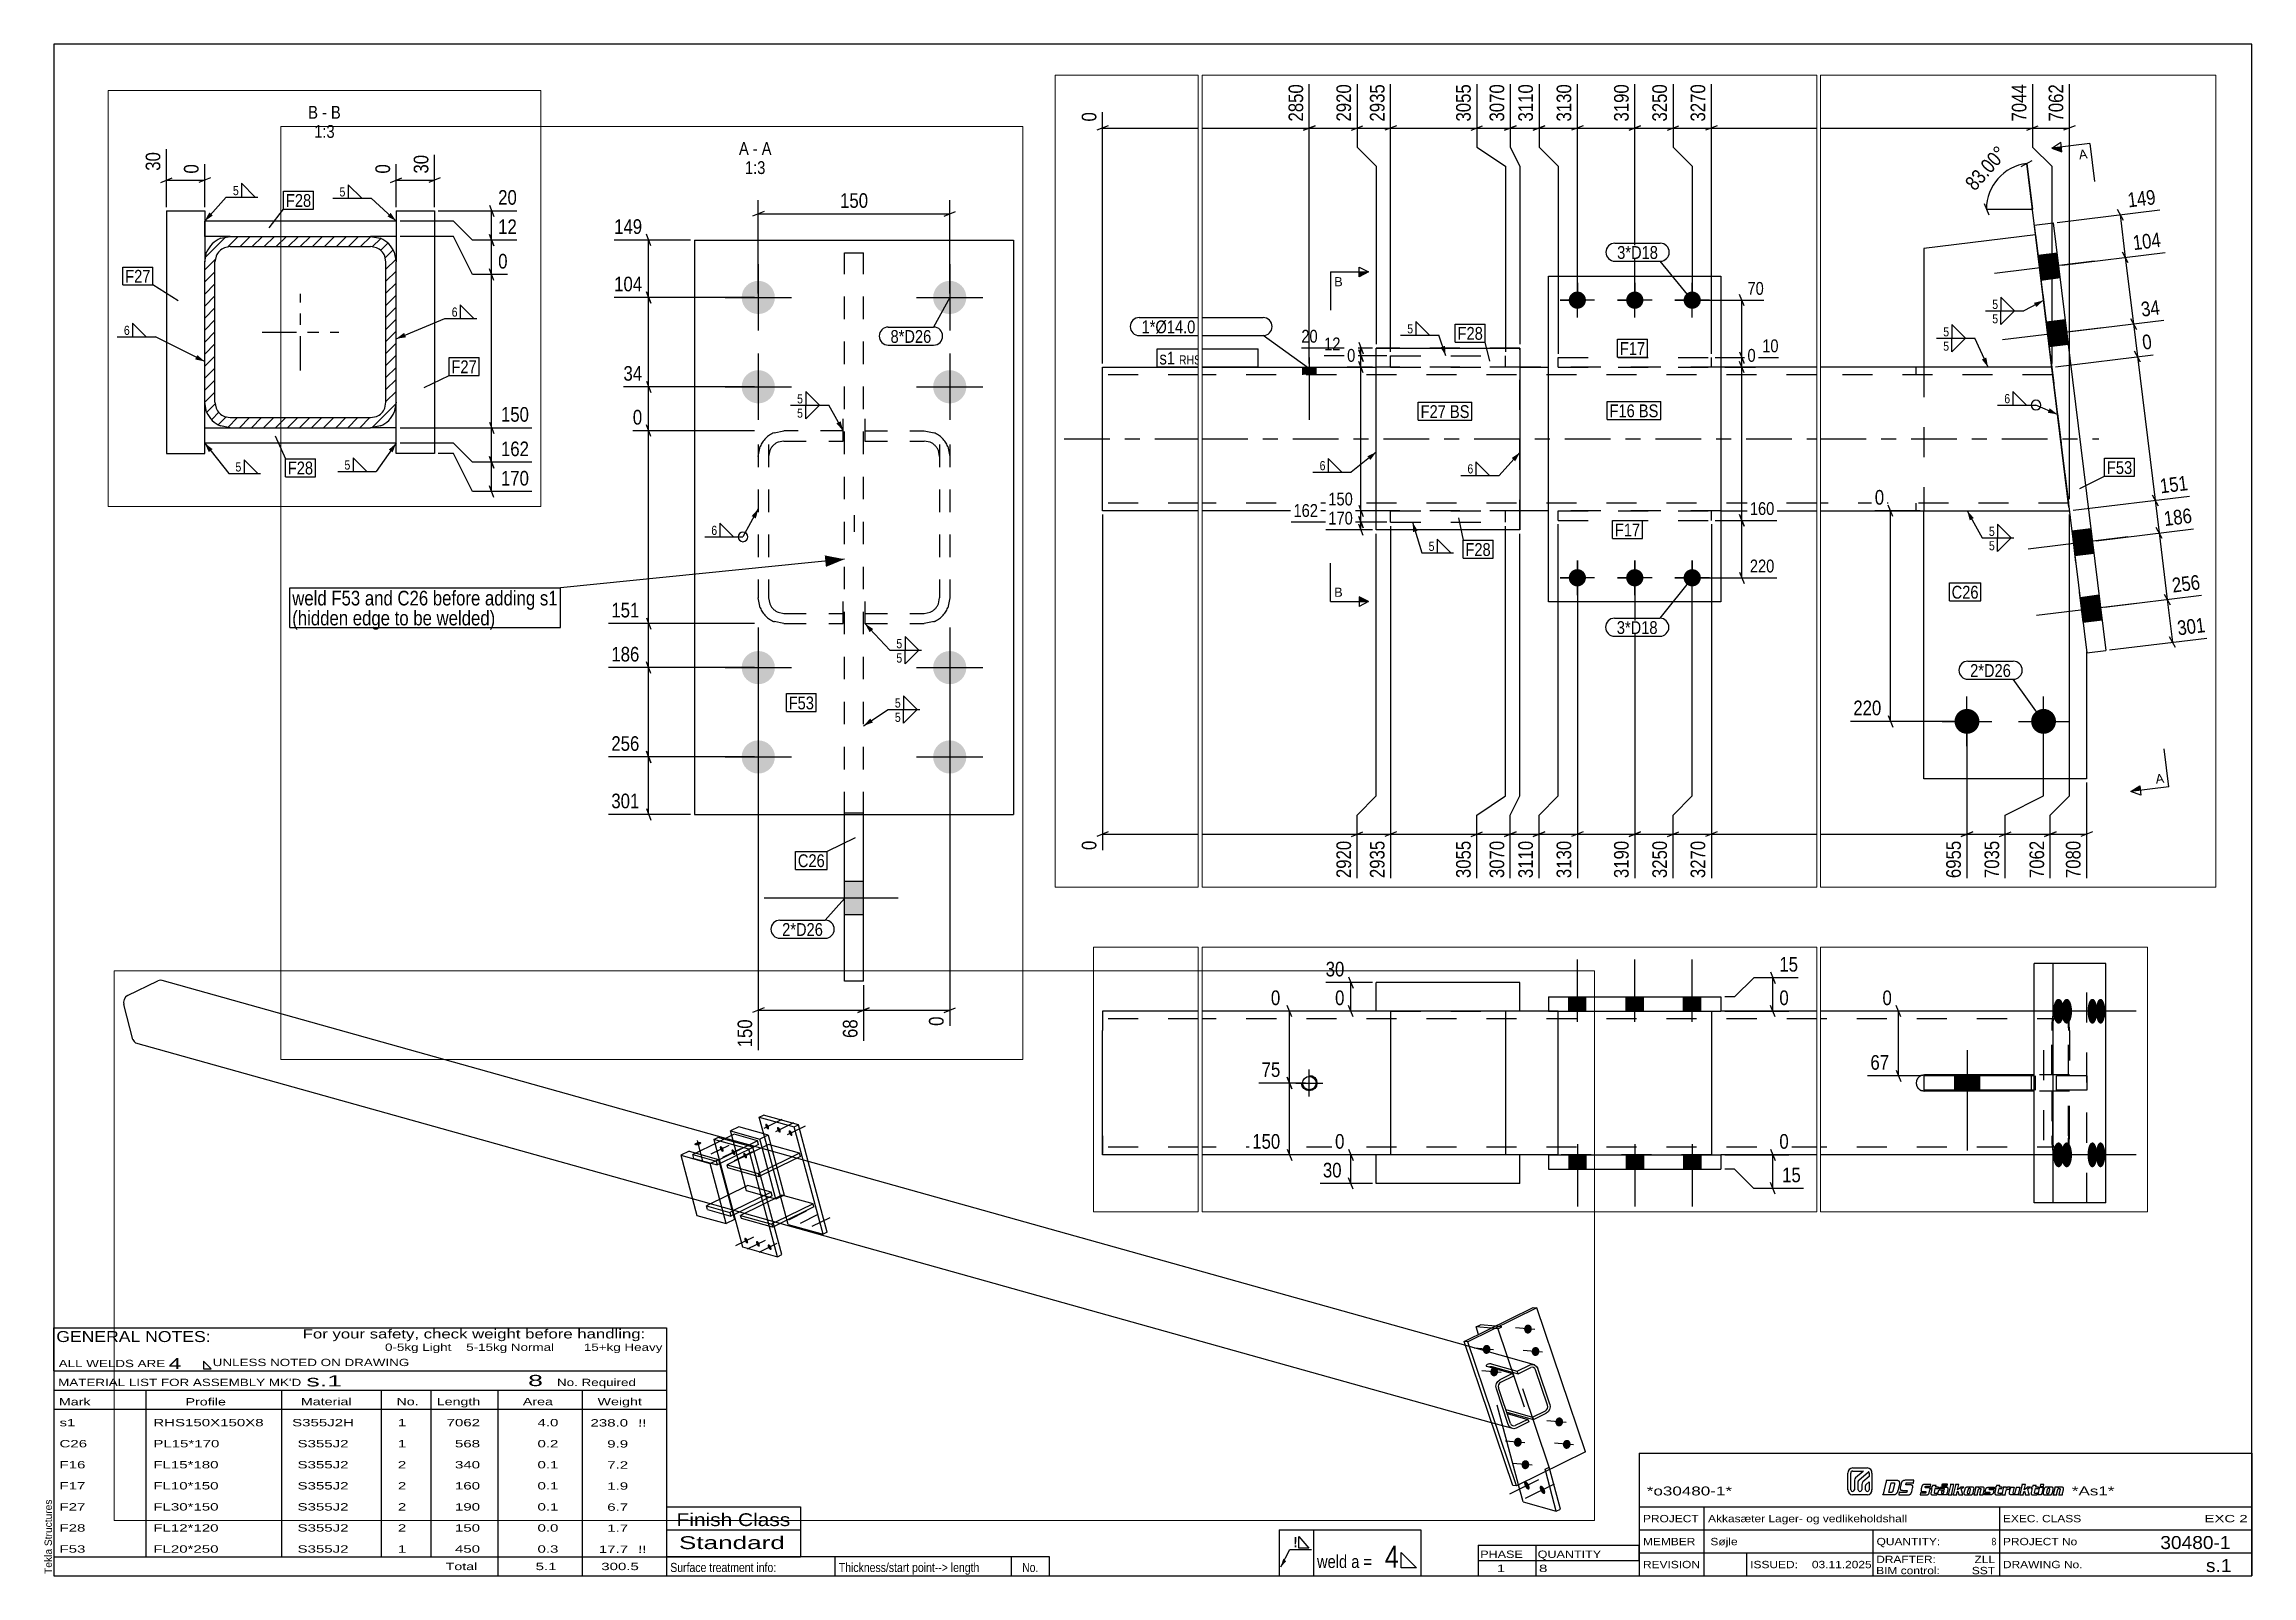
# Paper-space layout 'Layout1' of a CAD drawing. Header units: millimetres. Extents: x 2 to 579, y 5 to 405.
# The model-space entities are those that its viewports show. They can reach past a viewport. Long polylines and large blocks are cut down to what shows.
import ezdxf

# ---------------------------------------------------------------- set-up
doc = ezdxf.new("R2010")
doc.units = ezdxf.units.MM
doc.linetypes.add('DXK_LINE_DOT2', pattern=[3.9198, 1.9599, -1.9599])
doc.linetypes.add('DXK_LINE_DOT3', pattern=[5.9187, 2.979, -0.9799, 0.9799, -0.9799])
for name, color, linetype in [('GRAPHICAL_OBJECTS', 7, 'Continuous'), ('MÅLSÆTNING', 7, 'Continuous'), ('STÅL', 7, 'Continuous'), ('TEKST', 7, 'Continuous')]:
    doc.layers.add(name, color=color, linetype=linetype)
doc.layers.add('Viewport layer', color=7, linetype='Continuous', plot=False)
doc.styles.add('Arial', font='ARIAL.TTF', dxfattribs={"height": 0.2})
doc.styles.add('Arial Narrow', font='ARIALN.TTF', dxfattribs={"height": 0.2})
doc.styles.add('Arial Narrow Bold', font='ARIALNB.TTF', dxfattribs={"height": 0.2})
doc.styles.add('Arial Rounded MT Bold', font='ARLRDBD.TTF', dxfattribs={"height": 0.2})
doc.styles.add('IDAutomationHC39M', font='IDAUTOMATIONHC39M.TTF', dxfattribs={"height": 0.2})

psp = doc.layouts.get("Layout1")

# ---------------------------------------------------------------- texts
at = {"layer": 'GRAPHICAL_OBJECTS', "color": 7, "linetype": 'Continuous'}
for s, height, style, width, p in [('For your safety, check weight before handling:  ', 2.3861, 'Arial Narrow', 1.6, (70, 67)), ('0-5kg Light    5-15kg Normal        15+kg Heavy', 1.9089, 'Arial Narrow', 1.6, (91.5, 63.75)), ('4', 2.86, 'Arial Narrow', 1.794707, (35, 59)), ('s1', 1.909, 'Arial Narrow', 1.794707, (6.5, 44.06)), ('C26', 1.909, 'Arial Narrow', 1.794707, (6.5, 38.56)), ('RHS150X150X8', 1.9089, 'Arial Narrow', 1.794707, (31, 44.06)), ('PL15*170', 1.909, 'Arial Narrow', 1.794707, (31, 38.56)), ('S355J2H', 1.909, 'Arial Narrow', 1.794707, (67.24, 44.06)), ('S355J2', 1.909, 'Arial Narrow', 1.794707, (68.66, 38.56)), ('1', 1.91, 'Arial Narrow', 1.794707, (94.86, 44.06)), ('1', 1.91, 'Arial Narrow', 1.794707, (94.86, 38.56)), ('7062', 1.909, 'Arial Narrow', 1.794707, (107.58, 44.06)), ('568', 1.909, 'Arial Narrow', 1.794707, (109.77, 38.56)), ('4.0', 1.909, 'Arial Narrow', 1.794707, (131.32, 44.06)), ('0.2', 1.909, 'Arial Narrow', 1.794707, (131.32, 38.56)), ('238.0', 1.909, 'Arial Narrow', 1.794707, (145.15, 44)), ('9.9', 1.909, 'Arial Narrow', 1.794707, (149.53, 38.5)), ('!!', 1.909, 'Arial Narrow', 1.794707, (157.6, 44)), ('F16', 1.909, 'Arial Narrow', 1.794707, (6.5, 33.06)), ('FL15*180', 1.909, 'Arial Narrow', 1.794707, (31, 33.06)), ('S355J2', 1.909, 'Arial Narrow', 1.794707, (68.66, 33.06)), ('2', 1.91, 'Arial Narrow', 1.794707, (94.86, 33.06)), ('340', 1.909, 'Arial Narrow', 1.794707, (109.77, 33.06)), ('0.1', 1.909, 'Arial Narrow', 1.794707, (131.32, 33.06)), ('7.2', 1.909, 'Arial Narrow', 1.794707, (149.53, 33)), ('F17', 1.909, 'Arial Narrow', 1.794707, (6.5, 27.56)), ('FL10*150', 1.909, 'Arial Narrow', 1.794707, (31, 27.56)), ('S355J2', 1.909, 'Arial Narrow', 1.794707, (68.66, 27.56)), ('2', 1.91, 'Arial Narrow', 1.794707, (94.86, 27.56)), ('160', 1.909, 'Arial Narrow', 1.794707, (109.77, 27.56)), ('0.1', 1.909, 'Arial Narrow', 1.794707, (131.32, 27.56)), ('1.9', 1.909, 'Arial Narrow', 1.794707, (149.53, 27.5)), ('F27', 1.909, 'Arial Narrow', 1.794707, (6.5, 22.06)), ('FL30*150', 1.909, 'Arial Narrow', 1.794707, (31, 22.06)), ('S355J2', 1.909, 'Arial Narrow', 1.794707, (68.66, 22.06)), ('2', 1.91, 'Arial Narrow', 1.794707, (94.86, 22.06)), ('190', 1.909, 'Arial Narrow', 1.794707, (109.77, 22.06)), ('0.1', 1.909, 'Arial Narrow', 1.794707, (131.32, 22.06)), ('6.7', 1.909, 'Arial Narrow', 1.794707, (149.53, 22)), ('*o30480-1*', 2.333, 'IDAutomationHC39M', 1.425378, (421, 26)), ('*As1*', 2.333, 'IDAutomationHC39M', 1.425378, (532, 26.01)), ('F28', 1.909, 'Arial Narrow', 1.794707, (6.5, 16.56)), ('FL12*120', 1.909, 'Arial Narrow', 1.794707, (31, 16.56)), ('S355J2', 1.909, 'Arial Narrow', 1.794707, (68.66, 16.56)), ('2', 1.91, 'Arial Narrow', 1.794707, (94.86, 16.56)), ('150', 1.909, 'Arial Narrow', 1.794707, (109.77, 16.56)), ('0.0', 1.909, 'Arial Narrow', 1.794707, (131.32, 16.56)), ('1.7', 1.909, 'Arial Narrow', 1.794707, (149.53, 16.5)), ('Finish Class', 3.3405, 'Arial Narrow', 1.425378, (167.62, 18)), ('PROJECT', 1.909, 'Arial Narrow', 1.425378, (420, 19)), ('Akkasæter Lager- og vedlikeholdshall', 1.9089, 'Arial Narrow', 1.425378, (437, 19)), ('EXEC. CLASS', 1.9089, 'Arial Narrow', 1.425378, (514, 19)), ('EXC 2', 1.909, 'Arial Narrow', 1.780292, (566.64, 19)), ('F53', 1.909, 'Arial Narrow', 1.794707, (6.5, 11.06)), ('FL20*250', 1.909, 'Arial Narrow', 1.794707, (31, 11.06)), ('S355J2', 1.909, 'Arial Narrow', 1.794707, (68.66, 11.06)), ('1', 1.91, 'Arial Narrow', 1.794707, (94.86, 11.06)), ('450', 1.909, 'Arial Narrow', 1.794707, (109.77, 11.06)), ('0.3', 1.909, 'Arial Narrow', 1.794707, (131.32, 11.06)), ('17.7', 1.909, 'Arial Narrow', 1.794707, (147.34, 11)), ('!!', 1.909, 'Arial Narrow', 1.794707, (157.6, 11)), ('Standard', 3.34, 'Arial Narrow', 1.780292, (168.26, 12)), ('MEMBER', 1.909, 'Arial Narrow', 1.425378, (420, 13)), ('Søjle', 1.909, 'Arial Narrow', 1.42538, (437.61, 13)), ('QUANTITY:', 1.909, 'Arial Narrow', 1.425378, (481, 13)), ('PROJECT No', 1.909, 'Arial Narrow', 1.425378, (514, 13)), ('30480-1', 3.397, 'Arial Rounded MT Bold', 1.1, (555.09, 12)), ('Total', 1.909, 'Arial Narrow', 1.7, (107.33, 6.5)), ('5.1', 1.909, 'Arial Narrow', 1.794707, (130.83, 6.5)), ('300.5', 1.909, 'Arial Narrow', 1.794707, (147.96, 6.5)), ('1', 1.91, 'Arial Narrow', 1.794707, (381.82, 6)), ('8', 1.91, 'Arial Narrow', 1.794707, (392.86, 6)), ('REVISION', 1.909, 'Arial Narrow', 1.425378, (420, 7)), ('ISSUED:', 1.909, 'Arial Narrow', 1.425378, (448, 7)), ('03.11.2025', 1.909, 'Arial Narrow', 1.425378, (464.11, 7)), ('DRAFTER:', 1.909, 'Arial Narrow', 1.425378, (480.91, 8.35)), ('BIM control:', 1.9089, 'Arial Narrow', 1.425378, (480.9, 5.44)), ('SST', 1.909, 'Arial Narrow', 1.425378, (505.88, 5.43)), ('ZLL', 1.909, 'Arial Narrow', 1.425378, (506.58, 8.35)), ('DRAWING No.', 1.9089, 'Arial Narrow', 1.425378, (514, 7)), ('s.1', 3.397, 'Arial Rounded MT Bold', 1.1, (567.01, 6))]:
    psp.add_text(s, height=height, dxfattribs=dict(at, style=style, width=width)).set_placement(p)
at = {"layer": 'GRAPHICAL_OBJECTS', "color": 7}
for s, height, style, width, p in [('GENERAL NOTES:', 2.8633, 'Arial Narrow', 1.4, (5.65, 66.06)), ('ALL WELDS ARE', 1.9089, 'Arial Narrow', 1.6, (6.29, 59.5)), ('UNLESS NOTED ON DRAWING', 1.9089, 'Arial Narrow', 1.6, (46.52, 59.78)), ("MATERIAL LIST FOR ASSEMBLY MK'D", 1.9089, 'Arial Narrow', 1.6, (6.15, 54.56)), ('s.1', 2.912, 'Arial Rounded MT Bold', 1.794707, (70.97, 54.47)), ('8', 2.91, 'Arial Rounded MT Bold', 1.794707, (128.86, 54.56)), ('No. Required', 1.9089, 'Arial Narrow', 1.6, (136.41, 54.56)), ('Mark', 1.909, 'Arial Narrow', 1.7, (6.34, 49.5)), ('Profile', 1.909, 'Arial Narrow', 1.7, (39.41, 49.5)), ('Material', 1.909, 'Arial Narrow', 1.7, (69.54, 49.56)), ('No.', 1.909, 'Arial Narrow', 1.7, (94.5, 49.56)), ('Length', 1.909, 'Arial Narrow', 1.7, (105, 49.56)), ('Area', 1.909, 'Arial Narrow', 1.7, (127.5, 49.56)), ('Weight', 1.909, 'Arial Narrow', 1.7, (147, 49.56)), ('PHASE', 1.909, 'Arial Narrow', 1.5, (377.5, 9.69)), ('QUANTITY', 1.909, 'Arial Narrow', 1.5, (392.5, 9.69))]:
    psp.add_text(s, height=height, dxfattribs=dict(at, style=style, width=width)).set_placement(p)
at = {"layer": 'GRAPHICAL_OBJECTS', "color": 174, "linetype": 'Continuous', "style": 'Arial'}
psp.add_text('Tekla Structures', height=1.9102, rotation=90, dxfattribs=at).set_placement((4.5, 5.5))
at = {"layer": 'GRAPHICAL_OBJECTS', "color": 2, "linetype": 'Continuous', "style": 'Arial Narrow Bold', "width": 0.99921}
psp.add_text('!', height=2.73, dxfattribs=at).set_placement((328.73, 12.42))
at = {"layer": 'GRAPHICAL_OBJECTS', "color": 7, "linetype": 'Continuous', "style": 'Arial Narrow'}
for s, height, p in [('4', 5.73, (352.61, 7.11)), ('8', 1.91, (511.03, 13)), ('Surface treatment info:', 2.3861, (166, 6)), ('Thickness/start point--> length', 2.3861, (210, 6)), ('weld a =', 3.34, (334.88, 7.06))]:
    psp.add_text(s, height=height, dxfattribs=at).set_placement(p)
at = {"layer": 'GRAPHICAL_OBJECTS', "color": 7, "style": 'Arial Narrow'}
psp.add_text('No.', height=2.386, dxfattribs=at).set_placement((257.87, 6))

msp = doc.modelspace()

# ---------------------------------------------------------------- hatches: boundary and pattern name
at = {"layer": 'STÅL', "linetype": 'Continuous'}
for points in [[(43619.2, 1133.2), (43620, 1131.5), (43620.5, 1129.7), (43620.9, 1128.1), (43620.9, 1126.6), (43620.8, 1125.2), (43620.4, 1124.2), (43619.8, 1123.5), (43619, 1123.1), (43618.1, 1123), (43617, 1123.4), (43615.9, 1124.1), (43614.7, 1125.1), (43613.6, 1126.3), (43612.6, 1127.8), (43611.7, 1129.4), (43610.9, 1131.2), (43610.4, 1132.9), (43610.1, 1134.5), (43610, 1136.1), (43610.1, 1137.4), (43610.5, 1138.4), (43611.1, 1139.1), (43611.9, 1139.5), (43612.9, 1139.6), (43613.9, 1139.2), (43615, 1138.6), (43616.2, 1137.6), (43617.3, 1136.3), (43618.3, 1134.8)], [(43652.8, 1123.8), (43653.6, 1122.1), (43654.1, 1120.3), (43654.4, 1118.7), (43654.5, 1117.2), (43654.4, 1115.8), (43654, 1114.8), (43653.4, 1114.1), (43652.6, 1113.7), (43651.6, 1113.6), (43650.6, 1114), (43649.4, 1114.7), (43648.3, 1115.6), (43647.2, 1116.9), (43646.1, 1118.4), (43645.2, 1120), (43644.5, 1121.8), (43644, 1123.5), (43643.6, 1125.1), (43643.5, 1126.7), (43643.7, 1128), (43644.1, 1129), (43644.7, 1129.7), (43645.5, 1130.1), (43646.4, 1130.2), (43647.5, 1129.8), (43648.6, 1129.2), (43649.8, 1128.2), (43650.9, 1126.9), (43651.9, 1125.4)], [(43686.4, 1114.4), (43687.1, 1112.6), (43687.7, 1110.9), (43688, 1109.3), (43688.1, 1107.7), (43687.9, 1106.4), (43687.6, 1105.4), (43687, 1104.7), (43686.2, 1104.3), (43685.2, 1104.2), (43684.1, 1104.6), (43683, 1105.3), (43681.9, 1106.2), (43680.8, 1107.5), (43679.7, 1109), (43678.8, 1110.6), (43678.1, 1112.4), (43677.5, 1114.1), (43677.2, 1115.7), (43677.1, 1117.3), (43677.3, 1118.6), (43677.7, 1119.6), (43678.3, 1120.3), (43679.1, 1120.7), (43680, 1120.8), (43681.1, 1120.4), (43682.2, 1119.8), (43683.3, 1118.8), (43684.5, 1117.5), (43685.5, 1116)], [(43488.5, 1068.9), (43489.3, 1067.2), (43489.8, 1065.5), (43490.1, 1063.8), (43490.2, 1062.3), (43490.1, 1061), (43489.7, 1060), (43489.1, 1059.2), (43488.3, 1058.8), (43487.3, 1058.8), (43486.3, 1059.1), (43485.1, 1059.8), (43484, 1060.8), (43482.9, 1062.1), (43481.8, 1063.6), (43480.9, 1065.2), (43480.2, 1066.9), (43479.7, 1068.6), (43479.3, 1070.3), (43479.2, 1071.8), (43479.4, 1073.1), (43479.8, 1074.2), (43480.4, 1074.9), (43481.2, 1075.3), (43482.1, 1075.3), (43483.2, 1075), (43484.3, 1074.3), (43485.5, 1073.3), (43486.6, 1072.1), (43487.6, 1070.6)], [(43522.1, 1059.5), (43522.8, 1057.8), (43523.4, 1056.1), (43523.7, 1054.4), (43523.8, 1052.9), (43523.6, 1051.6), (43523.3, 1050.6), (43522.7, 1049.8), (43521.9, 1049.4), (43520.9, 1049.4), (43519.9, 1049.7), (43518.7, 1050.4), (43517.6, 1051.4), (43516.5, 1052.7), (43515.4, 1054.2), (43514.5, 1055.8), (43513.8, 1057.5), (43513.2, 1059.2), (43512.9, 1060.9), (43512.8, 1062.4), (43513, 1063.7), (43513.4, 1064.8), (43514, 1065.5), (43514.8, 1065.9), (43515.7, 1065.9), (43516.8, 1065.6), (43517.9, 1064.9), (43519, 1063.9), (43520.2, 1062.7), (43521.2, 1061.2)], [(43555.7, 1050.1), (43556.4, 1048.4), (43557, 1046.7), (43557.3, 1045), (43557.4, 1043.5), (43557.2, 1042.2), (43556.8, 1041.2), (43556.2, 1040.4), (43555.4, 1040), (43554.5, 1040), (43553.4, 1040.3), (43552.3, 1041), (43551.2, 1042), (43550, 1043.3), (43549, 1044.8), (43548.1, 1046.4), (43547.4, 1048.1), (43546.8, 1049.8), (43546.5, 1051.5), (43546.4, 1053), (43546.6, 1054.3), (43546.9, 1055.4), (43547.5, 1056.1), (43548.3, 1056.5), (43549.3, 1056.5), (43550.3, 1056.2), (43551.5, 1055.5), (43552.6, 1054.5), (43553.7, 1053.3), (43554.8, 1051.8)], [(43559.1, 805.7), (43559.8, 804), (43560.3, 802.3), (43560.7, 800.6), (43560.8, 799.1), (43560.6, 797.8), (43560.2, 796.7), (43559.6, 796), (43558.8, 795.6), (43557.9, 795.6), (43556.8, 795.9), (43555.7, 796.6), (43554.5, 797.6), (43553.4, 798.8), (43552.4, 800.3), (43551.5, 802), (43550.7, 803.7), (43550.2, 805.4), (43549.9, 807.1), (43549.8, 808.6), (43549.9, 809.9), (43550.3, 810.9), (43550.9, 811.7), (43551.7, 812.1), (43552.7, 812.1), (43553.7, 811.8), (43554.9, 811.1), (43556, 810.1), (43557.1, 808.8), (43558.2, 807.3)], [(43592.6, 796.3), (43593.4, 794.6), (43593.9, 792.9), (43594.2, 791.2), (43594.3, 789.7), (43594.2, 788.4), (43593.8, 787.3), (43593.2, 786.6), (43592.4, 786.2), (43591.4, 786.2), (43590.4, 786.5), (43589.3, 787.2), (43588.1, 788.2), (43587, 789.4), (43586, 790.9), (43585, 792.6), (43584.3, 794.3), (43583.8, 796), (43583.4, 797.7), (43583.4, 799.2), (43583.5, 800.5), (43583.9, 801.5), (43584.5, 802.3), (43585.3, 802.7), (43586.2, 802.7), (43587.3, 802.4), (43588.4, 801.7), (43589.6, 800.7), (43590.7, 799.4), (43591.7, 797.9)], [(43626.2, 786.9), (43627, 785.2), (43627.5, 783.5), (43627.8, 781.8), (43627.9, 780.3), (43627.8, 779), (43627.4, 777.9), (43626.8, 777.2), (43626, 776.8), (43625, 776.8), (43624, 777.1), (43622.8, 777.8), (43621.7, 778.8), (43620.6, 780), (43619.5, 781.5), (43618.6, 783.2), (43617.9, 784.9), (43617.3, 786.6), (43617, 788.3), (43616.9, 789.8), (43617.1, 791.1), (43617.5, 792.1), (43618.1, 792.9), (43618.9, 793.3), (43619.8, 793.3), (43620.9, 793), (43622, 792.3), (43623.2, 791.3), (43624.3, 790), (43625.3, 788.5)], [(26638.3, 636.5), (26635.2, 662.3), (26615.3, 659.8), (26618.5, 634)], [(26638.3, 636.5), (26635.2, 662.3), (26615.3, 659.8), (26618.5, 634)], [(13129.6, 596.9, -1), (13103.6, 596.9, -1)], [(13279.6, 596.9, -1), (13253.6, 596.9, -1)], [(22716.1, 604.3, -1), (22716.1, 622.3, -1)], [(22776.1, 604.3, -1), (22776.1, 622.3, -1)], [(22836.1, 604.3, -1), (22836.1, 622.3, -1)], [(26646.9, 567), (26643.7, 592.8), (26623.9, 590.4), (26627, 564.5)], [(26646.9, 567), (26643.7, 592.8), (26623.9, 590.4), (26627, 564.5)], [(45789.8, 550.7), (45790.2, 553.3), (45791.2, 555.8), (45792.5, 558.1), (45794.2, 560), (45796.2, 561.4), (45798.4, 562.3), (45800.7, 562.7), (45803, 562.5), (45805.2, 561.7), (45807.2, 560.5), (45808.9, 558.7), (45810.3, 556.6), (45811.3, 554.1), (45811.7, 551.5), (45811.8, 548.8), (45811.3, 546.1), (45810.4, 543.6), (45809, 541.3), (45807.3, 539.5), (45805.3, 538), (45803.1, 537.1), (45800.8, 536.7), (45798.5, 536.9), (45796.3, 537.7), (45794.3, 539), (45792.6, 540.7), (45791.2, 542.9), (45790.3, 545.3), (45789.8, 547.9)], [(13129.6, 526.9, -1), (13103.6, 526.9, -1)], [(13279.6, 526.9, -1), (13253.6, 526.9, -1)], [(22443.1, 543.3), (22429.1, 543.3), (22429.1, 535.3), (22443.1, 535.3)], [(45670.9, 492.3), (45671.4, 494.9), (45672.3, 497.4), (45673.7, 499.7), (45675.4, 501.6), (45677.4, 503), (45679.6, 503.9), (45681.9, 504.3), (45684.2, 504.1), (45686.4, 503.4), (45688.4, 502.1), (45690.1, 500.3), (45691.5, 498.2), (45692.4, 495.7), (45692.9, 493.1), (45692.9, 490.4), (45692.5, 487.7), (45691.5, 485.2), (45690.2, 482.9), (45688.5, 481.1), (45686.5, 479.6), (45684.3, 478.7), (45682, 478.3), (45679.7, 478.5), (45677.5, 479.3), (45675.5, 480.6), (45673.7, 482.3), (45672.4, 484.5), (45671.4, 486.9), (45670.9, 489.5)], [(45811.4, 486.3), (45811.9, 488.9), (45812.8, 491.4), (45814.2, 493.7), (45815.9, 495.6), (45817.9, 497), (45820.1, 497.9), (45822.4, 498.3), (45824.7, 498.1), (45826.9, 497.3), (45828.9, 496.1), (45830.6, 494.3), (45832, 492.2), (45832.9, 489.7), (45833.4, 487.1), (45833.4, 484.4), (45833, 481.7), (45832, 479.2), (45830.7, 476.9), (45829, 475.1), (45827, 473.6), (45824.8, 472.7), (45822.5, 472.3), (45820.2, 472.5), (45818, 473.3), (45816, 474.6), (45814.2, 476.3), (45812.9, 478.5), (45811.9, 480.9), (45811.4, 483.5)], [(45692.6, 427.9), (45693.1, 430.5), (45694, 433), (45695.3, 435.3), (45697.1, 437.2), (45699, 438.6), (45701.2, 439.5), (45703.5, 439.9), (45705.8, 439.7), (45708, 439), (45710, 437.7), (45711.8, 435.9), (45713.1, 433.8), (45714.1, 431.3), (45714.6, 428.7), (45714.6, 426), (45714.1, 423.3), (45713.2, 420.8), (45711.8, 418.5), (45710.1, 416.7), (45708.1, 415.2), (45705.9, 414.3), (45703.6, 413.9), (45701.3, 414.1), (45699.1, 414.9), (45697.1, 416.2), (45695.4, 417.9), (45694, 420.1), (45693.1, 422.5), (45692.6, 425.1)], [(26673.7, 348.6), (26670.5, 374.4), (26650.7, 372), (26653.8, 346.2)], [(26673.7, 348.6), (26670.5, 374.4), (26650.7, 372), (26653.8, 346.2)], [(22716.1, 314.3, -1), (22716.1, 332.3, -1)], [(22776.1, 314.3, -1), (22776.1, 332.3, -1)], [(22836.1, 314.3, -1), (22836.1, 332.3, -1)], [(13129.6, 306.9, -1), (13103.6, 306.9, -1)], [(13279.6, 306.9, -1), (13253.6, 306.9, -1)], [(26682.2, 279.1), (26679, 305), (26659.2, 302.5), (26662.4, 276.7)], [(26682.2, 279.1), (26679, 305), (26659.2, 302.5), (26662.4, 276.7)], [(45879.5, 283.9), (45880, 286.5), (45880.9, 289), (45882.3, 291.3), (45884, 293.2), (45886, 294.6), (45888.2, 295.5), (45890.5, 295.9), (45892.8, 295.7), (45895, 294.9), (45897, 293.7), (45898.7, 291.9), (45900.1, 289.8), (45901, 287.3), (45901.5, 284.7), (45901.5, 282), (45901.1, 279.3), (45900.1, 276.8), (45898.8, 274.5), (45897.1, 272.7), (45895.1, 271.2), (45892.9, 270.3), (45890.6, 269.9), (45888.3, 270.1), (45886.1, 270.9), (45884.1, 272.2), (45882.4, 273.9), (45881, 276.1), (45880, 278.5), (45879.5, 281.1)], [(13129.6, 236.9, -1), (13103.6, 236.9, -1)], [(13279.6, 236.9, -1), (13253.6, 236.9, -1)], [(45760.7, 225.5), (45761.2, 228.1), (45762.1, 230.6), (45763.5, 232.9), (45765.2, 234.8), (45767.2, 236.2), (45769.4, 237.1), (45771.7, 237.5), (45774, 237.3), (45776.2, 236.5), (45778.2, 235.3), (45779.9, 233.5), (45781.3, 231.4), (45782.2, 228.9), (45782.7, 226.3), (45782.7, 223.6), (45782.2, 220.9), (45781.3, 218.4), (45780, 216.1), (45778.2, 214.3), (45776.2, 212.8), (45774, 211.9), (45771.8, 211.5), (45769.5, 211.7), (45767.2, 212.5), (45765.2, 213.8), (45763.5, 215.5), (45762.2, 217.7), (45761.2, 220.1), (45760.7, 222.7)], [(45901.2, 219.5), (45901.7, 222.1), (45902.6, 224.6), (45904, 226.9), (45905.7, 228.8), (45907.7, 230.2), (45909.9, 231.1), (45912.2, 231.5), (45914.5, 231.3), (45916.7, 230.5), (45918.7, 229.3), (45920.4, 227.5), (45921.8, 225.4), (45922.7, 222.9), (45923.2, 220.3), (45923.2, 217.6), (45922.7, 214.9), (45921.8, 212.4), (45920.5, 210.1), (45918.8, 208.3), (45916.8, 206.8), (45914.6, 205.9), (45912.3, 205.5), (45910, 205.7), (45907.8, 206.5), (45905.8, 207.8), (45904, 209.5), (45902.7, 211.7), (45901.7, 214.1), (45901.2, 216.7)], [(3130.6, 209.6), (3148.6, 209.6), (3148.6, 224.6), (3130.6, 224.6)], [(3130.6, 209.6), (3148.6, 209.6), (3148.6, 224.6), (3130.6, 224.6)], [(3190.6, 209.6), (3208.6, 209.6), (3208.6, 224.6), (3190.6, 224.6)], [(3190.6, 209.6), (3208.6, 209.6), (3208.6, 224.6), (3190.6, 224.6)], [(3250.6, 209.6), (3268.6, 209.6), (3268.6, 224.6), (3250.6, 224.6)], [(3250.6, 209.6), (3268.6, 209.6), (3268.6, 224.6), (3250.6, 224.6)], [(7054.5, 209.6), (7054.6, 212.3), (7055, 214.9), (7055.6, 217.2), (7056.4, 219.3), (7057.4, 220.9), (7058.5, 222), (7059.6, 222.5), (7060.8, 222.5), (7062, 222), (7063.1, 220.9), (7064, 219.3), (7064.8, 217.2), (7065.4, 214.9), (7065.8, 212.3), (7065.9, 209.6), (7065.8, 206.9), (7065.4, 204.3), (7064.8, 202), (7064, 199.9), (7063.1, 198.3), (7062, 197.2), (7060.8, 196.7), (7059.6, 196.7), (7058.5, 197.2), (7057.4, 198.3), (7056.4, 199.9), (7055.6, 202), (7055, 204.3), (7054.6, 206.9)], [(7063.2, 209.6), (7063.3, 212.3), (7063.7, 214.9), (7064.3, 217.2), (7065, 219.3), (7066, 220.9), (7067, 222), (7068.2, 222.5), (7069.3, 222.5), (7070.5, 222), (7071.5, 220.9), (7072.5, 219.3), (7073.3, 217.2), (7073.8, 214.9), (7074.2, 212.3), (7074.3, 209.6), (7074.2, 206.9), (7073.8, 204.3), (7073.3, 202), (7072.5, 199.9), (7071.5, 198.3), (7070.5, 197.2), (7069.3, 196.7), (7068.2, 196.7), (7067, 197.2), (7066, 198.3), (7065, 199.9), (7064.3, 202), (7063.7, 204.3), (7063.3, 206.9)], [(7090.5, 209.6), (7090.6, 212.3), (7090.9, 214.9), (7091.4, 217.2), (7092.1, 219.3), (7093, 220.9), (7094, 222), (7095, 222.5), (7096.1, 222.5), (7097.2, 222), (7098.1, 220.9), (7099, 219.3), (7099.7, 217.2), (7100.2, 214.9), (7100.6, 212.3), (7100.7, 209.6), (7100.6, 206.9), (7100.2, 204.3), (7099.7, 202), (7099, 199.9), (7098.1, 198.3), (7097.2, 197.2), (7096.1, 196.7), (7095, 196.7), (7094, 197.2), (7093, 198.3), (7092.1, 199.9), (7091.4, 202), (7090.9, 204.3), (7090.6, 206.9)], [(7099.1, 209.6), (7099.2, 212.3), (7099.5, 214.9), (7100.1, 217.2), (7100.8, 219.3), (7101.6, 220.9), (7102.6, 222), (7103.6, 222.5), (7104.6, 222.5), (7105.6, 222), (7106.6, 220.9), (7107.4, 219.3), (7108.1, 217.2), (7108.7, 214.9), (7109, 212.3), (7109.1, 209.6), (7109, 206.9), (7108.7, 204.3), (7108.1, 202), (7107.4, 199.9), (7106.6, 198.3), (7105.6, 197.2), (7104.6, 196.7), (7103.6, 196.7), (7102.6, 197.2), (7101.6, 198.3), (7100.8, 199.9), (7100.1, 202), (7099.5, 204.3), (7099.2, 206.9)], [(26528.1, 173.3, -1), (26554.1, 173.3, -1)], [(26608.1, 173.3, -1), (26634.1, 173.3, -1)], [(45782.4, 161.1), (45782.8, 163.7), (45783.8, 166.2), (45785.1, 168.5), (45786.8, 170.4), (45788.8, 171.8), (45791, 172.7), (45793.3, 173.1), (45795.6, 172.9), (45797.8, 172.1), (45799.8, 170.9), (45801.6, 169.1), (45802.9, 167), (45803.9, 164.5), (45804.4, 161.9), (45804.4, 159.2), (45803.9, 156.5), (45803, 154), (45801.6, 151.7), (45799.9, 149.9), (45797.9, 148.4), (45795.7, 147.5), (45793.4, 147.1), (45791.1, 147.3), (45788.9, 148.1), (45786.9, 149.4), (45785.2, 151.1), (45783.8, 153.3), (45782.9, 155.7), (45782.4, 158.3)], [(6951.6, 127.1), (6977.6, 127.1), (6977.6, 142.1), (6951.6, 142.1)], [(13184.1, 139.3), (13184.1, 113.3), (13199.1, 113.3), (13199.1, 139.3)], [(45803.2, 103.1), (45804.2, 100.7), (45805, 98.2), (45805.5, 95.8), (45805.6, 93.6), (45805.4, 91.7), (45804.8, 90.2), (45803.9, 89.1), (45802.8, 88.6), (45801.4, 88.5), (45799.9, 89), (45798.3, 90), (45796.6, 91.4), (45795, 93.2), (45793.5, 95.4), (45792.2, 97.8), (45791.1, 100.2), (45790.3, 102.7), (45789.9, 105.1), (45789.7, 107.3), (45790, 109.2), (45790.5, 110.7), (45791.4, 111.8), (45792.5, 112.3), (45793.9, 112.4), (45795.4, 111.9), (45797.1, 110.9), (45798.7, 109.5), (45800.3, 107.7), (45801.8, 105.5)], [(45847.9, 90.6), (45849, 88.1), (45849.8, 85.6), (45850.2, 83.2), (45850.4, 81), (45850.1, 79.2), (45849.6, 77.6), (45848.7, 76.6), (45847.6, 76), (45846.2, 76), (45844.7, 76.5), (45843, 77.4), (45841.4, 78.9), (45839.8, 80.7), (45838.3, 82.9), (45837, 85.2), (45835.9, 87.7), (45835.1, 90.2), (45834.6, 92.6), (45834.5, 94.8), (45834.7, 96.7), (45835.3, 98.2), (45836.2, 99.2), (45837.3, 99.8), (45838.7, 99.8), (45840.2, 99.4), (45841.8, 98.4), (45843.5, 96.9), (45845.1, 95.1), (45846.6, 93)], [(7054.5, 59.6), (7054.6, 62.3), (7055, 64.9), (7055.6, 67.2), (7056.4, 69.3), (7057.4, 70.9), (7058.5, 72), (7059.6, 72.5), (7060.8, 72.5), (7062, 72), (7063.1, 70.9), (7064, 69.3), (7064.8, 67.2), (7065.4, 64.9), (7065.8, 62.3), (7065.9, 59.6), (7065.8, 56.9), (7065.4, 54.3), (7064.8, 52), (7064, 49.9), (7063.1, 48.3), (7062, 47.2), (7060.8, 46.7), (7059.6, 46.7), (7058.5, 47.2), (7057.4, 48.3), (7056.4, 49.9), (7055.6, 52), (7055, 54.3), (7054.6, 56.9)], [(7063.2, 59.6), (7063.3, 62.3), (7063.7, 64.9), (7064.3, 67.2), (7065, 69.3), (7066, 70.9), (7067, 72), (7068.2, 72.5), (7069.3, 72.5), (7070.5, 72), (7071.5, 70.9), (7072.5, 69.3), (7073.3, 67.2), (7073.8, 64.9), (7074.2, 62.3), (7074.3, 59.6), (7074.2, 56.9), (7073.8, 54.3), (7073.3, 52), (7072.5, 49.9), (7071.5, 48.3), (7070.5, 47.2), (7069.3, 46.7), (7068.2, 46.7), (7067, 47.2), (7066, 48.3), (7065, 49.9), (7064.3, 52), (7063.7, 54.3), (7063.3, 56.9)], [(7090.5, 59.6), (7090.6, 62.3), (7090.9, 64.9), (7091.4, 67.2), (7092.1, 69.3), (7093, 70.9), (7094, 72), (7095, 72.5), (7096.1, 72.5), (7097.2, 72), (7098.1, 70.9), (7099, 69.3), (7099.7, 67.2), (7100.2, 64.9), (7100.6, 62.3), (7100.7, 59.6), (7100.6, 56.9), (7100.2, 54.3), (7099.7, 52), (7099, 49.9), (7098.1, 48.3), (7097.2, 47.2), (7096.1, 46.7), (7095, 46.7), (7094, 47.2), (7093, 48.3), (7092.1, 49.9), (7091.4, 52), (7090.9, 54.3), (7090.6, 56.9)], [(7099.1, 59.6), (7099.2, 62.3), (7099.5, 64.9), (7100.1, 67.2), (7100.8, 69.3), (7101.6, 70.9), (7102.6, 72), (7103.6, 72.5), (7104.6, 72.5), (7105.6, 72), (7106.6, 70.9), (7107.4, 69.3), (7108.1, 67.2), (7108.7, 64.9), (7109, 62.3), (7109.1, 59.6), (7109, 56.9), (7108.7, 54.3), (7108.1, 52), (7107.4, 49.9), (7106.6, 48.3), (7105.6, 47.2), (7104.6, 46.7), (7103.6, 46.7), (7102.6, 47.2), (7101.6, 48.3), (7100.8, 49.9), (7100.1, 52), (7099.5, 54.3), (7099.2, 56.9)], [(3130.6, 44.6), (3148.6, 44.6), (3148.6, 59.6), (3130.6, 59.6)], [(3130.6, 44.6), (3148.6, 44.6), (3148.6, 59.6), (3130.6, 59.6)], [(3190.6, 44.6), (3208.6, 44.6), (3208.6, 59.6), (3190.6, 59.6)], [(3190.6, 44.6), (3208.6, 44.6), (3208.6, 59.6), (3190.6, 59.6)], [(3250.6, 44.6), (3268.6, 44.6), (3268.6, 59.6), (3250.6, 59.6)], [(3250.6, 44.6), (3268.6, 44.6), (3268.6, 59.6), (3250.6, 59.6)]]:
    msp.add_hatch(color=96, dxfattribs=at).paths.add_polyline_path(points)
h = msp.add_hatch(dxfattribs=at)
h.set_pattern_fill('', scale=2.1, style=0, pattern_type=0)
h.set_pattern_definition([(45, (32224.126, 81.697), (-4.71463, 4.71463), [])])
h.paths.add_polyline_path([(32224.1, 191.7), (32224.1, 81.7), (32225.6, 74), (32230, 67.6), (32236.5, 63.2), (32244.1, 61.7), (32354.1, 61.7), (32361.8, 63.2), (32368.3, 67.6), (32372.6, 74), (32374.1, 81.7), (32374.1, 191.7), (32372.6, 199.4), (32368.3, 205.8), (32361.8, 210.2), (32354.1, 211.7), (32244.1, 211.7), (32236.5, 210.2), (32230, 205.8), (32225.6, 199.4)])
h.paths.add_polyline_path([(32235.6, 200.2), (32239.5, 202.8), (32244.1, 203.7), (32354.1, 203.7), (32358.7, 202.8), (32362.6, 200.2), (32365.2, 196.3), (32366.1, 191.7), (32366.1, 81.7), (32365.2, 77.1), (32362.6, 73.2), (32358.7, 70.6), (32354.1, 69.7), (32244.1, 69.7), (32239.5, 70.6), (32235.6, 73.2), (32233, 77.1), (32232.1, 81.7), (32232.1, 191.7), (32233, 196.3)])
at = {"layer": 'TEKST', "linetype": 'Continuous'}
for color, points in [(30, [(26639.7, 773.2), (26640.3, 768.3), (26629.8, 772)]), (30, [(22488.1, 637.8), (22488.1, 642.8), (22498.1, 642.8)]), (3, [(26611.1, 610.5), (26621.1, 613), (26613.4, 606.1)]), (3, [(22577.8, 565.6), (22578.6, 555.3), (22573.1, 564)]), (3, [(22577.8, 565.6), (22578.6, 555.3), (22573.1, 564)]), (3, [(26561.3, 553.4), (26563.1, 543.3), (26556.7, 551.3)]), (3, [(13181.1, 499.9), (13183.1, 492.5), (13177.8, 498.1)]), (3, [(26627.5, 500.3), (26635.7, 494), (26625.5, 495.7)]), (3, [(22496.8, 450.3), (22506.1, 454.6), (22499.9, 446.4)]), (3, [(22496.8, 450.3), (22506.1, 454.6), (22499.9, 446.4)]), (3, [(22647.5, 448.4), (22656.1, 454.1), (22651.2, 445)]), (3, [(22647.5, 448.4), (22656.1, 454.1), (22651.2, 445)]), (3, [(13111.4, 425.6), (13116.6, 431.3), (13114.7, 423.8)]), (7, [(13168.7, 394.8), (13184.1, 391.8), (13169.6, 385.8)]), (3, [(22544.6, 371), (22544, 381.3), (22549.3, 372.4)]), (3, [(22544.6, 371), (22544, 381.3), (22549.3, 372.4)]), (3, [(26544, 383.3), (26541.3, 393.3), (26548.3, 385.7)]), (3, [(13203.9, 334.6), (13200.1, 341.4), (13206.6, 337.2)]), (30, [(22488.1, 298.4), (22488.1, 303.4), (22498.1, 298.4)]), (3, [(13206.4, 263.9), (13199.1, 261.3), (13204.3, 267)]), (3, [(32230.5, 228), (32224.1, 223.7), (32227.7, 230.5)]), (3, [(32369.8, 230.1), (32374.1, 223.7), (32367.3, 227.3)]), (3, [(32381.8, 132.6), (32374.1, 131.5), (32380.3, 136.1)]), (3, [(32381.8, 132.6), (32374.1, 131.5), (32380.3, 136.1)]), (30, [(26721.6, 106.1), (26722.2, 101.2), (26712.3, 99.9)]), (3, [(32218.3, 118.7), (32224.1, 113.7), (32216.6, 115.3)]), (3, [(32218.3, 118.7), (32224.1, 113.7), (32216.6, 115.3)]), (3, [(32227.3, 42.7), (32224.1, 49.7), (32230.3, 45)]), (3, [(32368.3, 44.6), (32374.1, 49.7), (32371.3, 42.5)])]:
    msp.add_hatch(color=color, dxfattribs=at).paths.add_polyline_path(points)

# ---------------------------------------------------------------- linework, layer by layer
at = {"layer": 'MÅLSÆTNING', "color": 7, "linetype": 'Continuous'}
for p, q in [((22486.1, 838.9), (22486.1, 773.1)), ((22486.1, 838.9), (22486.1, 773.1)), ((22521.1, 559.3), (22521.1, 838.9)), ((22611.1, 838.9), (22611.1, 773.1)), ((22611.1, 838.9), (22611.1, 773.1)), ((22646.1, 838.9), (22646.1, 773.1)), ((22676.1, 838.9), (22676.1, 773.1)), ((22676.1, 838.9), (22676.1, 773.1)), ((22716.1, 617.3), (22716.1, 838.9)), ((22716.1, 617.3), (22716.1, 838.9)), ((22776.1, 617.3), (22776.1, 838.9)), ((22776.1, 617.3), (22776.1, 838.9)), ((22816.1, 838.9), (22816.1, 773.1)), ((22816.1, 838.9), (22816.1, 773.1)), ((22856.1, 557.3), (22856.1, 838.9)), ((22856.1, 557.3), (22856.1, 838.9)), ((26609.6, 838.9), (26609.6, 773.1)), ((26609.6, 838.9), (26609.6, 773.1)), ((26648.1, 405.4), (26648.1, 838.9)), ((19586.1, 547.3), (19586.1, 809.6)), ((19592.1, 795.5), (19580.1, 790.7)), ((19586.1, 793.1), (22436.1, 793.1)), ((22430.1, 790.7), (22442.1, 795.5)), ((22480.1, 790.7), (22492.1, 795.5)), ((22486.1, 793.1), (22521.1, 793.1)), ((22527.1, 795.5), (22515.1, 790.7)), ((22605.1, 790.7), (22617.1, 795.5)), ((22640.1, 790.7), (22652.1, 795.5)), ((22646.1, 793.1), (22676.1, 793.1)), ((22670.1, 790.7), (22682.1, 795.5)), ((22676.1, 793.1), (22716.1, 793.1)), ((22722.1, 795.5), (22710.1, 790.7)), ((22722.1, 795.5), (22710.1, 790.7)), ((22716.1, 793.1), (22776.1, 793.1)), ((22782.1, 795.5), (22770.1, 790.7)), ((22776.1, 793.1), (22816.1, 793.1)), ((22810.1, 790.7), (22822.1, 795.5)), ((22816.1, 793.1), (22856.1, 793.1)), ((22862.1, 795.5), (22850.1, 790.7)), ((22862.1, 795.5), (22850.1, 790.7)), ((22856.1, 793.1), (26609.6, 793.1)), ((26603.6, 790.7), (26615.6, 795.5)), ((26609.6, 793.1), (26648.1, 793.1)), ((26654.1, 795.5), (26642.1, 790.7)), ((22486.1, 773.1), (22506.1, 753.1)), ((22486.1, 773.1), (22506.1, 753.1)), ((22611.1, 773.1), (22641.1, 753.1)), ((22611.1, 773.1), (22641.1, 753.1)), ((22646.1, 773.1), (22656.1, 753.1)), ((22646.1, 773.1), (22656.1, 753.1)), ((22676.1, 773.1), (22696.1, 753.1)), ((22676.1, 773.1), (22696.1, 753.1)), ((22816.1, 773.1), (22836.1, 753.1)), ((22816.1, 773.1), (22836.1, 753.1)), ((26609.6, 773.1), (26629.6, 753.1)), ((26609.6, 773.1), (26629.6, 753.1)), ((22506.1, 753.1), (22506.1, 567.3)), ((22506.1, 753.1), (22506.1, 567.3)), ((22641.1, 753.1), (22641.1, 559.3)), ((22641.1, 753.1), (22641.1, 559.3)), ((22656.1, 753.1), (22656.1, 567.3)), ((22656.1, 753.1), (22656.1, 567.3)), ((22696.1, 753.1), (22696.1, 557.3)), ((22696.1, 753.1), (22696.1, 557.3)), ((22836.1, 753.1), (22836.1, 617.3)), ((22836.1, 753.1), (22836.1, 617.3)), ((26597.8, 753), (26609.2, 759.2)), ((26647.6, 397.2), (26603.5, 756.1)), ((26603.5, 756.1), (26609.4, 708.4)), ((26629.6, 753.1), (26629.6, 547.3)), ((26629.6, 753.1), (26629.6, 547.3)), ((26559, 714.4), (26563.8, 702.4)), ((26561.4, 708.4), (26609.4, 708.4)), ((26635.2, 694.5), (26742.6, 707.7)), ((26697.9, 708.3), (26704.1, 696.9)), ((26701, 702.6), (26706.5, 657.9)), ((13121.1, 664.3), (13112.1, 660.7)), ((13116.6, 599.9), (13116.6, 673.1)), ((13116.6, 662.5), (13266.6, 662.5)), ((13262.1, 660.7), (13271.1, 664.3)), ((13266.6, 599.9), (13266.6, 673.1)), ((26640.7, 649.9), (26748, 663)), ((26640.7, 649.9), (26748, 663)), ((26709.6, 652.3), (26703.4, 663.6)), ((26709.6, 652.3), (26703.4, 663.6)), ((13063.6, 641.9), (13003.7, 641.9)), ((13032.5, 637.4), (13028.9, 646.4)), ((13030.7, 596.9), (13030.7, 641.9)), ((22840.1, 613.3), (22910.8, 613.3)), ((22890.2, 607.3), (22885.4, 619.3)), ((22887.8, 553.3), (22887.8, 613.3)), ((13113.6, 596.9), (13003.7, 596.9)), ((13113.6, 596.9), (13003.7, 596.9)), ((13028.9, 601.4), (13032.5, 592.4)), ((13032.5, 592.4), (13028.9, 601.4)), ((13030.7, 526.9), (13030.7, 596.9)), ((26649.3, 580.4), (26746.9, 592.4)), ((26711.9, 594.1), (26718.1, 582.8)), ((26715, 588.4), (26719.2, 554.3)), ((22517.1, 555.3), (22451.6, 555.3)), ((22487.7, 569.3), (22492.5, 557.3)), ((22487.7, 561.3), (22492.5, 549.3)), ((22492.5, 549.3), (22487.7, 561.3)), ((22490.1, 555.3), (22490.1, 563.3)), ((22490.1, 543.3), (22490.1, 555.3)), ((22885.4, 559.3), (22890.2, 547.3)), ((22885.4, 559.3), (22890.2, 547.3)), ((26633.6, 543.8), (26735.6, 556.3)), ((26633.6, 543.8), (26735.6, 556.3)), ((26722.3, 548.6), (26716.1, 559.9)), ((26722.3, 548.6), (26716.1, 559.9)), ((22502.1, 543.3), (22475.6, 543.3)), ((22502.1, 543.3), (22475.6, 543.3)), ((22492.5, 537.3), (22487.7, 549.3)), ((22492.5, 537.3), (22487.7, 549.3)), ((22860.1, 553.3), (22926.2, 553.3)), ((22860.1, 553.3), (22926.2, 553.3)), ((22870.1, 543.3), (22902.3, 543.3)), ((22870.1, 543.3), (22902.3, 543.3)), ((22890.2, 537.3), (22885.4, 549.3)), ((22890.2, 537.3), (22885.4, 549.3)), ((22887.8, 543.3), (22887.8, 553.3)), ((13113.6, 526.9), (13011, 526.9)), ((13113.6, 526.9), (13011, 526.9)), ((13028.9, 531.4), (13032.5, 522.4)), ((13028.9, 531.4), (13032.5, 522.4)), ((13030.7, 492.5), (13030.7, 526.9)), ((13113.6, 492.5), (13018.3, 492.5)), ((13113.6, 492.5), (13018.3, 492.5)), ((13032.5, 488), (13028.9, 497)), ((13032.5, 488), (13028.9, 497)), ((22487.7, 399.3), (22492.5, 387.3)), ((26463.7, 387.3), (26458.9, 399.3)), ((26652, 393.8), (26773.4, 408.7)), ((26734.5, 409.9), (26740.7, 398.6)), ((26737.6, 404.3), (26741.8, 370.1)), ((19586.1, 389.3), (19586.1, 38.9)), ((22517.1, 381.3), (22417, 381.3)), ((22517.1, 381.3), (22417, 381.3)), ((22502.1, 393.3), (22453.4, 393.3)), ((22492.5, 375.3), (22487.7, 387.3)), ((22487.7, 387.3), (22492.5, 375.3)), ((22490.1, 381.3), (22490.1, 393.3)), ((22490.1, 373.3), (22490.1, 381.3)), ((22860.1, 383.3), (22924.4, 383.3)), ((22890.2, 377.3), (22885.4, 389.3)), ((22887.8, 323.3), (22887.8, 383.3)), ((26492.1, 393.3), (26444.8, 393.3)), ((26461.3, 173.3), (26461.3, 393.3)), ((26648.1, 95.4), (26648.1, 389.3)), ((26648.1, 95.4), (26648.1, 389.3)), ((22502.1, 373.3), (22453.4, 373.3)), ((22492.5, 367.3), (22487.7, 379.3)), ((22506.1, 95.4), (22506.1, 369.3)), ((22506.1, 95.4), (22506.1, 369.3)), ((22521.1, 377.3), (22521.1, 9.6)), ((22521.1, 377.3), (22521.1, 9.6)), ((22641.1, 95.4), (22641.1, 377.3)), ((22641.1, 95.4), (22641.1, 377.3)), ((22656.1, 95.4), (22656.1, 369.3)), ((22656.1, 95.4), (22656.1, 369.3)), ((22696.1, 95.4), (22696.1, 379.3)), ((22696.1, 95.4), (22696.1, 379.3)), ((22856.1, 379.3), (22856.1, 9.6)), ((26676.1, 362), (26777.6, 374.5)), ((26676.1, 362), (26777.6, 374.5)), ((26744.9, 364.4), (26738.7, 375.8)), ((26744.9, 364.4), (26738.7, 375.8)), ((26741.8, 370.1), (26750.3, 300.6)), ((13113.6, 341.4), (12999.3, 341.4)), ((13028.9, 345.9), (13032.5, 336.9)), ((13116.6, 338.4), (13116.6, 7.2)), ((13266.6, 338.4), (13266.6, 26.2)), ((22885.4, 329.3), (22890.2, 317.3)), ((13032.5, 302.4), (13028.9, 311.4)), ((22716.1, 319.3), (22716.1, 9.6)), ((22716.1, 319.3), (22716.1, 9.6)), ((22776.1, 319.3), (22776.1, 9.6)), ((22776.1, 319.3), (22776.1, 9.6)), ((22836.1, 95.4), (22836.1, 319.3)), ((22836.1, 95.4), (22836.1, 319.3)), ((22840.1, 323.3), (22924.4, 323.3)), ((13113.6, 306.9), (12999.3, 306.9)), ((13030.7, 236.9), (13030.7, 306.9)), ((26684.6, 292.5), (26786.1, 305)), ((26747.2, 306.3), (26753.5, 294.9)), ((26747.2, 306.3), (26753.5, 294.9)), ((26750.3, 300.6), (26755.8, 255.9)), ((32194.1, 234.7), (32194.1, 279.9)), ((26690.1, 247.9), (26791.6, 260.3)), ((26758.9, 250.3), (26752.7, 261.6)), ((32224.1, 234.7), (32224.1, 268.2)), ((32374.1, 234.7), (32374.1, 268.2)), ((32404.1, 234.7), (32404.1, 275.5)), ((2900.6, 245.6), (2905.4, 233.6)), ((3323.8, 244.6), (3303.8, 224.6)), ((3370.1, 244.6), (3323.8, 244.6)), ((3341.4, 250.6), (3346.2, 238.6)), ((3343.8, 209.6), (3343.8, 244.6)), ((32189.6, 254), (32198.6, 257.6)), ((32194.1, 255.8), (32224.1, 255.8)), ((32228.6, 257.6), (32219.6, 254)), ((32369.6, 254), (32378.6, 257.6)), ((32374.1, 255.8), (32404.1, 255.8)), ((32408.6, 257.6), (32399.6, 254)), ((2925.6, 239.6), (2876.7, 239.6)), ((2903, 209.6), (2903, 239.6)), ((13113.6, 236.9), (12999.3, 236.9)), ((13113.6, 236.9), (12999.3, 236.9)), ((13028.9, 241.4), (13032.5, 232.4)), ((13032.5, 232.4), (13028.9, 241.4)), ((13030.7, 191.9), (13030.7, 236.9)), ((2925.6, 209.6), (2816.6, 209.6)), ((2841.4, 203.6), (2836.6, 215.6)), ((2925.6, 209.6), (2886.5, 209.6)), ((2905.4, 203.6), (2900.6, 215.6)), ((3303.8, 224.6), (3293.6, 224.6)), ((3293.6, 209.6), (3360.4, 209.6)), ((3346.2, 203.6), (3341.4, 215.6)), ((6909.1, 209.6), (6876.3, 209.6)), ((6895.3, 203.6), (6890.5, 215.6)), ((6892.9, 142.1), (6892.9, 209.6)), ((32418.9, 223.7), (32377.1, 223.7)), ((32418.9, 223.7), (32377.1, 223.7)), ((32418.9, 211.7), (32377.1, 211.7)), ((32418.9, 211.7), (32377.1, 211.7)), ((32433.9, 208.7), (32418.9, 223.7)), ((32433.9, 208.7), (32418.9, 223.7)), ((32433.9, 181.7), (32418.9, 211.7)), ((32433.9, 181.7), (32418.9, 211.7)), ((32468.6, 208.7), (32433.9, 208.7)), ((32447.1, 213.2), (32450.7, 204.2)), ((32448.9, 181.7), (32448.9, 208.7)), ((13063.6, 191.9), (12999.3, 191.9)), ((13028.9, 196.4), (13032.5, 187.4)), ((26537.1, 173.3), (26419.5, 173.3)), ((26458.9, 179.3), (26463.7, 167.3)), ((32461.3, 181.7), (32433.9, 181.7)), ((32461.3, 181.7), (32433.9, 181.7)), ((32450.7, 177.2), (32447.1, 186.2)), ((32450.7, 177.2), (32447.1, 186.2)), ((26541.1, 169.3), (26541.1, 9.6)), ((26621.1, 95.4), (26621.1, 169.3)), ((26621.1, 95.4), (26621.1, 169.3)), ((2841.4, 128.6), (2836.6, 140.6)), ((6915.6, 142.1), (6860.7, 142.1)), ((6890.5, 148.1), (6895.3, 136.1)), ((2855.6, 134.6), (2806.9, 134.6)), ((2839, 59.6), (2839, 134.6)), ((26666.1, 109.3), (26666.1, 9.6)), ((22486.1, 75.4), (22506.1, 95.4)), ((22486.1, 75.4), (22506.1, 95.4)), ((22611.1, 75.4), (22641.1, 95.4)), ((22611.1, 75.4), (22641.1, 95.4)), ((22646.1, 75.4), (22656.1, 95.4)), ((22646.1, 75.4), (22656.1, 95.4)), ((22676.1, 75.4), (22696.1, 95.4)), ((22676.1, 75.4), (22696.1, 95.4)), ((22816.1, 75.4), (22836.1, 95.4)), ((22816.1, 75.4), (22836.1, 95.4)), ((26581.1, 75.4), (26621.1, 95.4)), ((26581.1, 75.4), (26621.1, 95.4)), ((26628.1, 75.4), (26648.1, 95.4)), ((26628.1, 75.4), (26648.1, 95.4)), ((22486.1, 9.6), (22486.1, 75.4)), ((22611.1, 9.6), (22611.1, 75.4)), ((22611.1, 9.6), (22611.1, 75.4)), ((22646.1, 9.6), (22646.1, 75.4)), ((22676.1, 9.6), (22676.1, 75.4)), ((22676.1, 9.6), (22676.1, 75.4)), ((22816.1, 9.6), (22816.1, 75.4)), ((22816.1, 9.6), (22816.1, 75.4)), ((26581.1, 9.6), (26581.1, 75.4)), ((26581.1, 9.6), (26581.1, 75.4)), ((26628.1, 9.6), (26628.1, 75.4)), ((26628.1, 9.6), (26628.1, 75.4)), ((2925.6, 59.6), (2797.1, 59.6)), ((2836.6, 65.6), (2841.4, 53.6)), ((2925.6, 59.6), (2886.5, 59.6)), ((2900.6, 65.6), (2905.4, 53.6)), ((2903, 29.6), (2903, 59.6)), ((3293.6, 59.6), (3360.4, 59.6)), ((3341.4, 65.6), (3346.2, 53.6)), ((3343.8, 24.6), (3343.8, 59.6)), ((13199.1, 58.2), (13199.1, 14.5)), ((19592.1, 57.8), (19580.1, 53)), ((19586.1, 55.4), (22486.1, 55.4)), ((22480.1, 53), (22492.1, 57.8)), ((22527.1, 57.8), (22515.1, 53)), ((22527.1, 57.8), (22515.1, 53)), ((22521.1, 55.4), (22611.1, 55.4)), ((22605.1, 53), (22617.1, 57.8)), ((22611.1, 55.4), (22646.1, 55.4)), ((22652.1, 57.8), (22640.1, 53)), ((22670.1, 53), (22682.1, 57.8)), ((22676.1, 55.4), (22716.1, 55.4)), ((22722.1, 57.8), (22710.1, 53)), ((22722.1, 57.8), (22710.1, 53)), ((22716.1, 55.4), (22776.1, 55.4)), ((22782.1, 57.8), (22770.1, 53)), ((22776.1, 55.4), (22816.1, 55.4)), ((22810.1, 53), (22822.1, 57.8)), ((22816.1, 55.4), (22856.1, 55.4)), ((22862.1, 57.8), (22850.1, 53)), ((26535.1, 53), (26547.1, 57.8)), ((26575.1, 53), (26587.1, 57.8)), ((26575.1, 53), (26587.1, 57.8)), ((26581.1, 55.4), (26628.1, 55.4)), ((26622.1, 53), (26634.1, 57.8)), ((26628.1, 55.4), (26666.1, 55.4)), ((26672.1, 57.8), (26660.1, 53)), ((2905.4, 23.6), (2900.6, 35.6)), ((3303.8, 44.6), (3293.6, 44.6)), ((3323.8, 24.6), (3303.8, 44.6)), ((13121.1, 40.4), (13112.1, 36.8)), ((13116.6, 38.6), (13199.1, 38.6)), ((13194.6, 36.8), (13203.6, 40.4)), ((13262.1, 36.8), (13271.1, 40.4)), ((32418.9, 49.7), (32377.1, 49.7)), ((32418.9, 49.7), (32377.1, 49.7)), ((32418.9, 41.7), (32407.1, 41.7)), ((32433.9, 34.7), (32418.9, 49.7)), ((32433.9, 34.7), (32418.9, 49.7)), ((32433.9, 11.7), (32418.9, 41.7)), ((32480.3, 34.7), (32433.9, 34.7)), ((32447.1, 39.2), (32450.7, 30.2)), ((32448.9, 11.7), (32448.9, 34.7)), ((2925.6, 29.6), (2870.9, 29.6)), ((3375.9, 24.6), (3323.8, 24.6)), ((3346.2, 18.6), (3341.4, 30.6)), ((32480.3, 11.7), (32433.9, 11.7)), ((32450.7, 7.2), (32447.1, 16.2))]:
    msp.add_line(p, q, dxfattribs=at)
msp.add_arc((26609.4, 708.4), 48, 97, 180, dxfattribs=at)
at = {"layer": 'STÅL', "color": 2, "linetype": 'Continuous'}
for p, q in [((41777.9, 1507.6), (41865, 1550.4)), ((41871.4, 1552), (41865, 1550.4)), ((41877.6, 1550.6), (41871.4, 1552)), ((43496.4, 1097.4), (41877.6, 1550.6)), ((41777.9, 1507.6), (41772.2, 1503.3)), ((41768.1, 1496.8), (41766.2, 1489.2)), ((41766.2, 1489.2), (41766.9, 1481.7)), ((41772.2, 1503.3), (41768.1, 1496.8)), ((41793.6, 1381.8), (41766.9, 1481.7)), ((41793.6, 1381.8), (41796.7, 1375.5)), ((41796.7, 1375.5), (41801.7, 1371.3)), ((43401.1, 923.5), (41801.7, 1371.3)), ((43592.6, 1158.7), (43604.5, 1164.5)), ((43705.2, 1136.3), (43604.5, 1164.5)), ((43592.6, 1158.7), (43693.3, 1130.5)), ((43614.3, 1077.7), (43592.6, 1158.7)), ((43533.9, 1130.5), (43510.1, 1118.8)), ((43605.5, 1110.4), (43533.9, 1130.5)), ((43693.3, 1130.5), (43705.2, 1136.3)), ((43718.9, 1035.1), (43693.3, 1130.5)), ((43733.4, 1031), (43705.2, 1136.3)), ((43520.4, 1109.2), (43491.9, 1095.2)), ((43513.6, 1105.8), (43510.1, 1118.8)), ((43510.1, 1118.8), (43594, 1095.3)), ((43587.6, 1090.4), (43520.4, 1109.2)), ((43461.9, 1094.5), (43473.7, 1100.3)), ((43562.6, 1066.3), (43461.9, 1094.5)), ((43461.9, 1094.5), (43544.6, 785.9)), ((43574.5, 1072.1), (43473.7, 1100.3)), ((43587.6, 1090.4), (43559.1, 1076.4)), ((43590.5, 1079.5), (43587.6, 1090.4)), ((43607.8, 1102.1), (43594, 1095.3)), ((43600.6, 1071), (43594, 1095.3)), ((43465.2, 1082.1), (43410.3, 1055.1)), ((43590.5, 1079.5), (43574.6, 1071.7)), ((43618.9, 1080), (43577.8, 1059.8)), ((43597, 1069.2), (43579.5, 1074.1)), ((43708.4, 1054.9), (43618.9, 1080)), ((43391.3, 1060.4), (43367.5, 1048.8)), ((43391.3, 1060.4), (43475.2, 1036.9)), ((43562.6, 1066.3), (43574.5, 1072.1)), ((43645.3, 757.6), (43562.6, 1066.3)), ((43657.2, 763.5), (43574.5, 1072.1)), ((43367.5, 1048.8), (43413.7, 876.3)), ((43367.5, 1048.8), (43451.4, 1025.2)), ((43708.4, 1054.9), (43594.1, 998.8)), ((43710.8, 1045.8), (43596.6, 989.7)), ((45621.9, 502.2), (43699.8, 1040.4)), ((43710.8, 1045.8), (43708.4, 1054.9)), ((43451.4, 1025.2), (43475.2, 1036.9)), ((43497.6, 852.8), (43451.4, 1025.2)), ((43475.2, 1036.9), (43521.4, 864.5)), ((43477.5, 1036.3), (43475.6, 1035.4)), ((43480.4, 1025.4), (43478.5, 1024.5)), ((43516.3, 891.2), (43514.1, 891.8)), ((43516.9, 889.2), (43515, 888.3)), ((43413.7, 876.3), (43497.6, 852.8)), ((43519.8, 878.3), (43517.9, 877.4)), ((43521.4, 864.5), (43497.6, 852.8)), ((45696.4, 280.8), (43631.6, 858.9)), ((43639.5, 856.7), (43633, 853.5)), ((43652.8, 853), (43635.5, 844.4)), ((43544.6, 785.9), (43645.3, 757.6)), ((43645.3, 757.6), (43657.2, 763.5)), ((26611.4, 691.6), (26631.3, 694)), ((26631.3, 694), (26686.1, 247.4)), ((26612.6, 681.7), (26496.1, 667.4)), ((26611.4, 691.6), (26666.3, 244.9)), ((26496.1, 667.4), (26496.1, 543.3)), ((13066.6, 641.9), (13316.6, 641.9)), ((13066.6, 641.9), (13066.6, 191.9)), ((13316.6, 641.9), (13316.6, 191.9)), ((22686.1, 298.3), (22686.1, 638.3)), ((22686.1, 638.3), (22866.1, 638.3)), ((22866.1, 638.3), (22866.1, 298.3)), ((45617.9, 514.2), (45815.9, 611.5)), ((45826.4, 610.6), (45628.4, 513.3)), ((45815.9, 611.5), (45826.4, 610.6)), ((45965.8, 196.6), (45826.4, 610.6)), ((22506.1, 373.3), (22506.1, 563.3)), ((22506.1, 563.3), (22656.1, 563.3)), ((22656.1, 563.3), (22656.1, 373.3)), ((45652.3, 556), (45664.2, 561.8)), ((45658.2, 534), (45652.3, 556)), ((45695.5, 552.3), (45652.3, 556)), ((45707.3, 558.1), (45664.2, 561.8)), ((19586.1, 523.3), (19586.1, 543.3)), ((19586.1, 543.3), (19686.1, 543.3)), ((22324.1, 543.3), (22506.1, 543.3)), ((22656.1, 543.3), (22686.1, 543.3)), ((22966.1, 543.3), (22866.1, 543.3)), ((26629.6, 543.3), (26388.1, 543.3)), ((19586.1, 413.3), (19586.1, 523.3)), ((45757.2, 100.2), (45617.9, 514.2)), ((45628.4, 513.3), (45617.9, 514.2)), ((45767.7, 99.3), (45628.4, 513.3)), ((19586.1, 393.3), (19586.1, 413.3)), ((19686.1, 393.3), (19586.1, 393.3)), ((22506.1, 393.3), (22324.1, 393.3)), ((22686.1, 393.3), (22656.1, 393.3)), ((22866.1, 393.3), (22966.1, 393.3)), ((26388.1, 393.3), (26648.1, 393.3)), ((26496.1, 113.3), (26496.1, 393.3)), ((22656.1, 373.3), (22506.1, 373.3)), ((22866.1, 298.3), (22686.1, 298.3)), ((7034.9, 9.6), (7034.9, 259.6)), ((7109.6, 259.6), (7034.9, 259.6)), ((7054.7, 9.6), (7054.7, 259.6)), ((7109.6, 9.6), (7109.6, 259.6)), ((26666.1, 246), (26666.1, 113.3)), ((26666.3, 244.9), (26686.1, 247.4)), ((3079.6, 239.6), (2929.6, 239.6)), ((2929.6, 209.6), (2929.6, 239.6)), ((3079.6, 209.6), (3079.6, 239.6)), ((32194.1, 231.7), (32224.1, 231.7)), ((32194.1, 231.7), (32194.1, 41.7)), ((32224.1, 231.7), (32224.1, 191.7)), ((32374.1, 231.7), (32374.1, 191.7)), ((32374.1, 231.7), (32404.1, 231.7)), ((32404.1, 231.7), (32404.1, 41.7)), ((9.6, 209.6), (9.6, 189.6)), ((109.6, 209.6), (9.6, 209.6)), ((2929.6, 209.6), (2747.6, 209.6)), ((3079.6, 209.6), (2929.6, 209.6)), ((2944.6, 59.6), (2944.6, 209.6)), ((3064.6, 209.6), (3064.6, 59.6)), ((3109.6, 209.6), (3079.6, 209.6)), ((3109.6, 224.6), (3289.6, 224.6)), ((3109.6, 224.6), (3109.6, 209.6)), ((3109.6, 209.6), (3289.6, 209.6)), ((3119.6, 59.6), (3119.6, 209.6)), ((3279.6, 209.6), (3279.6, 59.6)), ((3289.6, 224.6), (3289.6, 209.6)), ((3389.6, 209.6), (3289.6, 209.6)), ((7034.9, 209.6), (6811.6, 209.6)), ((32374.1, 223.7), (32224.1, 223.7)), ((32244.1, 211.7), (32224.1, 211.7)), ((32236.5, 210.2), (32244.1, 211.7)), ((32244.1, 211.7), (32354.1, 211.7)), ((32354.1, 211.7), (32361.8, 210.2)), ((32374.1, 211.7), (32354.1, 211.7)), ((13066.6, 191.9), (13316.6, 191.9)), ((13184.1, 61.2), (13184.1, 191.9)), ((13199.1, 61.2), (13199.1, 191.9)), ((32224.1, 191.7), (32225.6, 199.4)), ((32224.1, 81.7), (32224.1, 191.7)), ((32233, 196.3), (32232.1, 191.7)), ((32232.1, 81.7), (32232.1, 191.7)), ((32244.1, 203.7), (32239.5, 202.8)), ((32244.1, 203.7), (32354.1, 203.7)), ((32358.7, 202.8), (32354.1, 203.7)), ((32366.1, 191.7), (32365.2, 196.3)), ((32366.1, 81.7), (32366.1, 191.7)), ((32372.6, 199.4), (32374.1, 191.7)), ((32374.1, 81.7), (32374.1, 191.7)), ((45965.8, 196.6), (45767.7, 99.3)), ((9.6, 79.6), (9.6, 189.6)), ((6920.1, 143.1), (6916.8, 142.5)), ((7034.9, 142.1), (6919.6, 142.1)), ((6919.6, 142.1), (6919.6, 127.1)), ((7034.9, 143.1), (6920.1, 143.1)), ((45882.2, 26.4), (45851.6, 140.5)), ((45894.1, 32.2), (45863.5, 146.3)), ((6916.8, 126.7), (6920.1, 126.1)), ((7034.9, 127.1), (6919.6, 127.1)), ((7034.9, 126.1), (6920.1, 126.1)), ((26666.1, 113.3), (26496.1, 113.3)), ((45767.7, 99.3), (45757.2, 100.2)), ((45787.1, 53), (45773.9, 102.3)), ((9.6, 59.6), (9.6, 79.6)), ((32224.1, 41.7), (32224.1, 81.7)), ((32225.6, 74), (32224.1, 81.7)), ((32232.1, 81.7), (32233, 77.1)), ((32239.5, 70.6), (32244.1, 69.7)), ((32244.1, 69.7), (32354.1, 69.7)), ((32354.1, 69.7), (32358.7, 70.6)), ((32365.2, 77.1), (32366.1, 81.7)), ((32374.1, 81.7), (32372.6, 74)), ((32374.1, 41.7), (32374.1, 81.7)), ((109.6, 59.6), (9.6, 59.6)), ((2929.6, 59.6), (2747.6, 59.6)), ((3079.6, 59.6), (2929.6, 59.6)), ((2929.6, 29.6), (2929.6, 59.6)), ((3079.6, 29.6), (3079.6, 59.6)), ((3109.6, 59.6), (3079.6, 59.6)), ((3109.6, 59.6), (3289.6, 59.6)), ((3109.6, 59.6), (3109.6, 44.6)), ((3289.6, 59.6), (3289.6, 44.6)), ((3389.6, 59.6), (3289.6, 59.6)), ((7034.9, 59.6), (6811.6, 59.6)), ((13199.1, 61.2), (13184.1, 61.2)), ((32224.1, 61.7), (32244.1, 61.7)), ((32244.1, 61.7), (32236.5, 63.2)), ((32244.1, 61.7), (32354.1, 61.7)), ((32361.8, 63.2), (32354.1, 61.7)), ((32374.1, 61.7), (32354.1, 61.7)), ((45787.1, 53), (45882.2, 26.4)), ((3109.6, 44.6), (3289.6, 44.6)), ((32194.1, 41.7), (32224.1, 41.7)), ((32374.1, 49.7), (32224.1, 49.7)), ((32404.1, 41.7), (32374.1, 41.7)), ((3079.6, 29.6), (2929.6, 29.6)), ((45882.2, 26.4), (45894.1, 32.2)), ((7109.6, 9.6), (7034.9, 9.6))]:
    msp.add_line(p, q, dxfattribs=at)
at = {"layer": 'STÅL', "color": 96, "linetype": 'Continuous'}
for p, q in [((43606.7, 1127), (43658.2, 1152.3)), ((43640.3, 1117.6), (43691.8, 1142.9)), ((43673.9, 1108.2), (43725.4, 1133.5)), ((43413.9, 1091.5), (43429.7, 1032.5)), ((43408.7, 1081.1), (43409.8, 1082.4)), ((43408.8, 1080), (43408.7, 1081.1)), ((43410, 1079.3), (43408.8, 1080)), ((43409.7, 1081.3), (43410.6, 1082.4)), ((43409.7, 1080.3), (43409.7, 1081.3)), ((43410.8, 1079.7), (43409.7, 1080.3)), ((43412.2, 1079.1), (43410, 1079.3)), ((43410, 1079.3), (43410, 1079.3)), ((43410.6, 1082.4), (43412.4, 1083.5)), ((43412.7, 1079.5), (43410.8, 1079.7)), ((43410.8, 1079.7), (43410.8, 1079.7)), ((43415.1, 1079.4), (43412.2, 1079.1)), ((43412.4, 1083.5), (43414.9, 1084.5)), ((43412.4, 1083.5), (43412.4, 1083.5)), ((43415.2, 1079.7), (43412.7, 1079.5)), ((43414.9, 1084.5), (43417.5, 1085.1)), ((43418.1, 1080.1), (43415.1, 1079.4)), ((43417.9, 1080.4), (43415.2, 1079.7)), ((43417.5, 1085.1), (43420, 1085.4)), ((43417.7, 1085.5), (43420.5, 1085.8)), ((43420.3, 1081.3), (43417.9, 1080.4)), ((43420.8, 1081.2), (43418.1, 1080.1)), ((43420, 1085.4), (43421.9, 1085.2)), ((43422.1, 1082.5), (43420.3, 1081.3)), ((43420.3, 1081.3), (43420.3, 1081.3)), ((43420.5, 1085.8), (43422.7, 1085.6)), ((43422.9, 1082.5), (43420.8, 1081.2)), ((43420.8, 1081.2), (43420.8, 1081.2)), ((43421.9, 1085.2), (43421.9, 1085.2)), ((43421.9, 1085.2), (43423, 1084.5)), ((43423.1, 1083.6), (43422.1, 1082.5)), ((43422.7, 1085.6), (43422.7, 1085.6)), ((43422.7, 1085.6), (43423.9, 1084.8)), ((43424, 1083.8), (43422.9, 1082.5)), ((43423, 1084.5), (43423.1, 1083.6)), ((43423.9, 1084.8), (43424, 1083.8)), ((43505.3, 1077.2), (43453.8, 1051.9)), ((43538.9, 1067.8), (43487.4, 1042.5)), ((43572.5, 1058.4), (43521, 1033.1)), ((43575.9, 814), (43524.4, 788.7)), ((43609.4, 804.6), (43557.9, 779.3)), ((43643, 795.2), (43591.5, 769.9)), ((26635.2, 662.3), (26615.3, 659.8)), ((26635.2, 662.3), (26615.3, 659.8)), ((26674, 653.9), (26569.8, 641.1)), ((26674, 653.9), (26569.8, 641.1)), ((13116.6, 622.9), (13116.6, 570.9)), ((13266.6, 622.9), (13266.6, 570.9)), ((22716.1, 595.3), (22716.1, 631.3)), ((22716.1, 631.3), (22716.1, 619.3)), ((22776.1, 595.3), (22776.1, 631.3)), ((22776.1, 631.3), (22776.1, 619.3)), ((22836.1, 595.3), (22836.1, 631.3)), ((22836.1, 631.3), (22836.1, 619.3)), ((26638.3, 636.5), (26618.5, 634)), ((26638.3, 636.5), (26618.5, 634)), ((22734.1, 613.3), (22698.1, 613.3)), ((22698.1, 613.3), (22710.1, 613.3)), ((22716.1, 595.3), (22716.1, 607.3)), ((22734.1, 613.3), (22722.1, 613.3)), ((22794.1, 613.3), (22758.1, 613.3)), ((22758.1, 613.3), (22770.1, 613.3)), ((22776.1, 595.3), (22776.1, 607.3)), ((22794.1, 613.3), (22782.1, 613.3)), ((22854.1, 613.3), (22818.1, 613.3)), ((22818.1, 613.3), (22830.1, 613.3)), ((22836.1, 595.3), (22836.1, 607.3)), ((22854.1, 613.3), (22842.1, 613.3)), ((13090.6, 596.9), (13142.6, 596.9)), ((13240.6, 596.9), (13292.6, 596.9)), ((26643.7, 592.8), (26623.9, 590.4)), ((26643.7, 592.8), (26623.9, 590.4)), ((26682.5, 584.5), (26578.3, 571.7)), ((26682.5, 584.5), (26578.3, 571.7)), ((26646.9, 567), (26627, 564.5)), ((26646.9, 567), (26627, 564.5)), ((13116.6, 552.9), (13116.6, 500.9)), ((13266.6, 552.9), (13266.6, 500.9)), ((22429.1, 543.3), (22429.1, 535.3)), ((22436.1, 553.3), (22436.1, 488.3)), ((22443.1, 543.3), (22443.1, 535.3)), ((45820.5, 548), (45765.3, 552.8)), ((13090.6, 526.9), (13142.6, 526.9)), ((13240.6, 526.9), (13292.6, 526.9)), ((45701.6, 489.6), (45646.4, 494.4)), ((45842.1, 483.6), (45786.9, 488.4)), ((45723.3, 425.2), (45668.1, 430)), ((26709.3, 366.1), (26605.1, 353.3)), ((26709.3, 366.1), (26605.1, 353.3)), ((26670.5, 374.4), (26650.7, 372)), ((26670.5, 374.4), (26650.7, 372)), ((26673.7, 348.6), (26653.8, 346.2)), ((26673.7, 348.6), (26653.8, 346.2)), ((13116.6, 332.9), (13116.6, 280.9)), ((13266.6, 332.9), (13266.6, 280.9)), ((22716.1, 305.3), (22716.1, 341.3)), ((22716.1, 341.3), (22716.1, 329.3)), ((22776.1, 305.3), (22776.1, 341.3)), ((22776.1, 341.3), (22776.1, 329.3)), ((22836.1, 305.3), (22836.1, 341.3)), ((22836.1, 341.3), (22836.1, 329.3)), ((22734.1, 323.3), (22698.1, 323.3)), ((22698.1, 323.3), (22710.1, 323.3)), ((22716.1, 305.3), (22716.1, 317.3)), ((22734.1, 323.3), (22722.1, 323.3)), ((22794.1, 323.3), (22758.1, 323.3)), ((22758.1, 323.3), (22770.1, 323.3)), ((22776.1, 305.3), (22776.1, 317.3)), ((22794.1, 323.3), (22782.1, 323.3)), ((22854.1, 323.3), (22818.1, 323.3)), ((22818.1, 323.3), (22830.1, 323.3)), ((22836.1, 305.3), (22836.1, 317.3)), ((22854.1, 323.3), (22842.1, 323.3)), ((13090.6, 306.9), (13142.6, 306.9)), ((13240.6, 306.9), (13292.6, 306.9)), ((26717.9, 296.6), (26613.6, 283.8)), ((26717.9, 296.6), (26613.6, 283.8)), ((26679, 305), (26659.2, 302.5)), ((26679, 305), (26659.2, 302.5)), ((26682.2, 279.1), (26662.4, 276.7)), ((26682.2, 279.1), (26662.4, 276.7)), ((45910.3, 281.2), (45855, 286)), ((3139.6, 198.6), (3139.6, 263.6)), ((3139.6, 198.6), (3139.6, 263.6)), ((3199.6, 198.6), (3199.6, 263.6)), ((3199.6, 198.6), (3199.6, 263.6)), ((3259.6, 198.6), (3259.6, 263.6)), ((3259.6, 198.6), (3259.6, 263.6)), ((13116.6, 262.9), (13116.6, 210.9)), ((13266.6, 262.9), (13266.6, 210.9)), ((13090.6, 236.9), (13142.6, 236.9)), ((13240.6, 236.9), (13292.6, 236.9)), ((45791.4, 222.8), (45736.2, 227.6)), ((3130.6, 209.6), (3130.6, 224.6)), ((3130.6, 209.6), (3130.6, 224.6)), ((3148.6, 209.6), (3148.6, 224.6)), ((3148.6, 209.6), (3148.6, 224.6)), ((3190.6, 209.6), (3190.6, 224.6)), ((3190.6, 209.6), (3190.6, 224.6)), ((3208.6, 209.6), (3208.6, 224.6)), ((3208.6, 209.6), (3208.6, 224.6)), ((3250.6, 209.6), (3250.6, 224.6)), ((3250.6, 209.6), (3250.6, 224.6)), ((3268.6, 209.6), (3268.6, 224.6)), ((3268.6, 209.6), (3268.6, 224.6)), ((7097.4, 209.6), (6993.2, 209.6)), ((7106, 209.6), (7001.8, 209.6)), ((7132.8, 209.6), (7028.6, 209.6)), ((7141.3, 209.6), (7037.1, 209.6)), ((45931.9, 216.8), (45876.7, 221.6)), ((26541.1, 147.3), (26541.1, 199.3)), ((26621.1, 147.3), (26621.1, 199.3)), ((26515.1, 173.3), (26567.1, 173.3)), ((26595.1, 173.3), (26647.1, 173.3)), ((6964.6, 169.1), (6964.6, 64.1)), ((45813.1, 158.4), (45757.9, 163.2)), ((2853.1, 137.3), (2854.7, 139.5)), ((2854.7, 139.5), (2856.9, 141.1)), ((2856.9, 141.1), (2859.6, 141.6)), ((2859.6, 120.6), (2859.6, 148.6)), ((2859.6, 142.6), (2859.6, 142.6)), ((2859.6, 142.6), (2862.7, 142)), ((2859.6, 141.6), (2859.6, 141.6)), ((2859.6, 141.6), (2862.3, 141.1)), ((2862.3, 141.1), (2864.5, 139.5)), ((2862.7, 142), (2865.3, 140.3)), ((2864.5, 139.5), (2866.1, 137.3)), ((2865.3, 140.3), (2867, 137.7)), ((6951.6, 142.1), (6951.6, 127.1)), ((6977.6, 142.1), (6977.6, 127.1)), ((13199.1, 139.3), (13184.1, 139.3)), ((2845.6, 134.6), (2873.6, 134.6)), ((2852.2, 131.5), (2851.6, 134.6)), ((2851.6, 134.6), (2851.6, 134.6)), ((2853.9, 128.9), (2852.2, 131.5)), ((2852.6, 134.6), (2853.1, 137.3)), ((2853.1, 131.9), (2852.6, 134.6)), ((2852.6, 134.6), (2852.6, 134.6)), ((2854.7, 129.6), (2853.1, 131.9)), ((2856.5, 127.2), (2853.9, 128.9)), ((2856.9, 128.1), (2854.7, 129.6)), ((2859.6, 126.6), (2856.5, 127.2)), ((2859.6, 127.6), (2856.9, 128.1)), ((2862.3, 128.1), (2859.6, 127.6)), ((2859.6, 127.6), (2859.6, 127.6)), ((2862.7, 127.2), (2859.6, 126.6)), ((2859.6, 126.6), (2859.6, 126.6)), ((2864.5, 129.6), (2862.3, 128.1)), ((2865.3, 128.9), (2862.7, 127.2)), ((2866.1, 131.9), (2864.5, 129.6)), ((2867, 131.5), (2865.3, 128.9)), ((2866.1, 137.3), (2866.6, 134.6)), ((2866.6, 134.6), (2866.1, 131.9)), ((2866.6, 134.6), (2866.6, 134.6)), ((2867, 137.7), (2867.6, 134.6)), ((2867.6, 134.6), (2867, 131.5)), ((2867.6, 134.6), (2867.6, 134.6)), ((13226.1, 126.3), (13121.1, 126.3)), ((13199.1, 113.3), (13184.1, 113.3)), ((45830.9, 116.8), (45747.8, 75.9)), ((45875.7, 104.3), (45792.5, 63.4)), ((3139.6, 70.6), (3139.6, 5.6)), ((3139.6, 70.6), (3139.6, 5.6)), ((3199.6, 70.6), (3199.6, 5.6)), ((3199.6, 70.6), (3199.6, 5.6)), ((3259.6, 70.6), (3259.6, 5.6)), ((3259.6, 70.6), (3259.6, 5.6)), ((3130.6, 59.6), (3130.6, 44.6)), ((3130.6, 59.6), (3130.6, 44.6)), ((3148.6, 59.6), (3148.6, 44.6)), ((3148.6, 59.6), (3148.6, 44.6)), ((3190.6, 59.6), (3190.6, 44.6)), ((3190.6, 59.6), (3190.6, 44.6)), ((3208.6, 59.6), (3208.6, 44.6)), ((3208.6, 59.6), (3208.6, 44.6)), ((3250.6, 59.6), (3250.6, 44.6)), ((3250.6, 59.6), (3250.6, 44.6)), ((3268.6, 59.6), (3268.6, 44.6)), ((3268.6, 59.6), (3268.6, 44.6)), ((7097.4, 59.6), (6993.2, 59.6)), ((7106, 59.6), (7001.8, 59.6)), ((7132.8, 59.6), (7028.6, 59.6)), ((7141.3, 59.6), (7037.1, 59.6))]:
    msp.add_line(p, q, dxfattribs=at)
at = {"layer": 'STÅL', "color": 7, "linetype": 'DXK_LINE_DOT2'}
for p, q in [((43617.8, 1107), (43605.5, 1110.4)), ((43617.8, 1107), (43607.8, 1102.1)), ((43617.8, 1107), (43664, 934.5)), ((43491.9, 1095.2), (43465.2, 1082.1)), ((43579.5, 1074.1), (43496.4, 1097.4)), ((43556.3, 946.4), (43513.6, 1105.8)), ((43559.1, 1076.4), (43477.5, 1036.3)), ((43675.3, 850.1), (43614.3, 1077.7)), ((43410.3, 1055.1), (43401.6, 1050.8)), ((43574.6, 1071.7), (43480.4, 1025.4)), ((43577.8, 1059.8), (43500, 1021.6)), ((43699.8, 1040.4), (43597, 1069.2)), ((43640.2, 922.9), (43600.6, 1071)), ((43401.6, 1050.8), (43468.8, 1032)), ((43404.5, 1039.9), (43401.6, 1050.8)), ((43404.5, 1039.9), (43471.7, 1021.1)), ((43475.6, 1035.4), (43468.8, 1032)), ((43468.8, 1032), (43471.7, 1021.1)), ((43478.5, 1024.5), (43471.7, 1021.1)), ((43500, 1021.6), (43589.6, 996.5)), ((43502.4, 1012.5), (43500, 1021.6)), ((43776, 821.9), (43718.9, 1035.1)), ((43787.9, 827.7), (43733.4, 1031)), ((43592, 987.4), (43502.4, 1012.5)), ((43594.1, 998.8), (43589.6, 996.5)), ((43589.6, 996.5), (43592, 987.4)), ((43596.6, 989.7), (43592, 987.4)), ((43559.8, 962.2), (43441, 903.8)), ((43627, 943.4), (43559.8, 962.2)), ((43627, 943.4), (43516.9, 889.2)), ((43657.8, 934.7), (43538.9, 876.3)), ((43640.2, 922.9), (43556.3, 946.4)), ((43629.9, 932.5), (43627, 943.4)), ((43664, 934.5), (43640.2, 922.9)), ((43747.3, 909.7), (43657.8, 934.7)), ((43514.1, 891.8), (43401.1, 923.5)), ((43629.9, 932.5), (43519.8, 878.3)), ((43441, 903.8), (43508.2, 885)), ((43443.9, 892.9), (43441, 903.8)), ((43747.3, 909.7), (43639.5, 856.7)), ((43749.7, 900.6), (43652.8, 853)), ((43749.7, 900.6), (43747.3, 909.7)), ((43443.9, 892.9), (43511.1, 874.1)), ((43515, 888.3), (43508.2, 885)), ((43508.2, 885), (43511.1, 874.1)), ((43631.6, 858.9), (43516.3, 891.2)), ((43517.9, 877.4), (43511.1, 874.1)), ((43538.9, 876.3), (43628.5, 851.3)), ((43541.4, 867.3), (43538.9, 876.3)), ((43630.9, 842.2), (43541.4, 867.3)), ((43633, 853.5), (43628.5, 851.3)), ((43628.5, 851.3), (43630.9, 842.2)), ((43675.3, 850.1), (43776, 821.9)), ((43635.5, 844.4), (43630.9, 842.2)), ((43787.9, 827.7), (43776, 821.9)), ((26612.6, 681.7), (26666.1, 246)), ((13184.1, 191.9), (13184.1, 631.9)), ((13184.1, 631.9), (13199.1, 631.9)), ((13199.1, 191.9), (13199.1, 631.9)), ((22686.1, 298.3), (22686.1, 638.3)), ((22686.1, 638.3), (22866.1, 638.3)), ((22866.1, 638.3), (22866.1, 298.3)), ((22656.1, 563.3), (22506.1, 563.3)), ((22506.1, 373.3), (22506.1, 563.3)), ((22521.1, 543.3), (22521.1, 555.3)), ((22521.1, 555.3), (22641.1, 555.3)), ((22641.1, 543.3), (22641.1, 555.3)), ((22656.1, 373.3), (22656.1, 563.3)), ((45725.9, 556.5), (45707.3, 558.1)), ((45714, 550.7), (45725.9, 556.5)), ((45861.8, 152.8), (45725.9, 556.5)), ((22656.1, 543.3), (22506.1, 543.3)), ((22521.1, 543.3), (22641.1, 543.3)), ((22866.1, 543.3), (22656.1, 543.3)), ((22696.1, 543.3), (22696.1, 553.3)), ((22696.1, 553.3), (22856.1, 553.3)), ((22696.1, 543.3), (22856.1, 543.3)), ((22856.1, 543.3), (22856.1, 553.3)), ((26488.1, 535.3), (26488.1, 543.3)), ((26496.1, 543.3), (26496.1, 393.3)), ((45714, 550.7), (45695.5, 552.3)), ((45714, 550.7), (45849.9, 146.9)), ((19686.1, 535.3), (19586.1, 535.3)), ((22966.1, 535.3), (22324.1, 535.3)), ((26630.6, 535.3), (26388.1, 535.3)), ((45773.9, 102.3), (45658.2, 534)), ((13183.1, 484.4), (13183.1, 501.9)), ((13200.1, 501.9), (13200.1, 484.4)), ((45819.8, 446.8), (45621.9, 502.2)), ((13129, 490.9), (13136.6, 492.5)), ((13136.6, 484.4), (13132.1, 483.5)), ((13183.1, 492.5), (13136.6, 492.5)), ((13136.6, 484.4), (13183.1, 484.4)), ((13200.1, 492.5), (13246.6, 492.5)), ((13200.1, 484.4), (13246.6, 484.4)), ((13246.6, 492.5), (13254.3, 490.9)), ((13251.2, 483.5), (13246.6, 484.4)), ((13116.6, 481.7), (13116.6, 361.5)), ((13116.6, 472.3), (13118.2, 480)), ((13124.6, 481.7), (13124.6, 361.5)), ((13125.6, 477), (13124.6, 472.3)), ((13258.6, 472.3), (13257.7, 477)), ((13258.6, 481.7), (13258.6, 361.5)), ((13265.1, 480), (13266.6, 472.3)), ((13266.6, 481.7), (13266.6, 361.5)), ((45693.1, 449.7), (45690.1, 449.5)), ((45695.5, 449.5), (45693.1, 449.7)), ((45681.8, 446.1), (45680.6, 444.8)), ((45680.6, 444.8), (45680.7, 443.6)), ((45680.7, 443.6), (45682, 442.9)), ((45684, 447.5), (45681.8, 446.1)), ((45682, 442.9), (45756.4, 422)), ((45686.9, 448.7), (45684, 447.5)), ((45690.1, 449.5), (45686.9, 448.7)), ((45688.2, 441.1), (45688.9, 441.4)), ((45688.9, 441.4), (45692.1, 442.2)), ((45692.1, 442.2), (45695.1, 442.5)), ((45695.1, 442.5), (45697.4, 442.2)), ((45695.5, 449.5), (45769.9, 428.6)), ((45697.4, 442.2), (45772.4, 421.2)), ((45769.9, 428.6), (45806.7, 446.8)), ((45772.4, 421.2), (45809.2, 439.3)), ((45806.7, 446.8), (45813.3, 448.3)), ((45813.1, 440.3), (45809.2, 439.3)), ((45817, 439.4), (45813.1, 440.3)), ((45813.3, 448.3), (45819.8, 446.8)), ((45820.3, 436.8), (45817, 439.4)), ((45819.8, 446.8), (45825.2, 442.5)), ((45822.5, 432.9), (45820.3, 436.8)), ((45856.8, 330.9), (45822.5, 432.9)), ((45825.2, 442.5), (45828.8, 436)), ((45863.1, 334), (45828.8, 436)), ((45756.4, 422), (45719.6, 403.9)), ((45756.4, 422), (45758.9, 414.6)), ((45772.4, 421.2), (45769.9, 428.6)), ((19586.1, 402.2), (19586.1, 413.3)), ((19586.1, 401.3), (19586.1, 402.2)), ((19686.1, 401.3), (19586.1, 401.3)), ((19586.1, 394.8), (19586.1, 401.3)), ((22966.1, 401.3), (22324.1, 401.3)), ((26647.1, 401.3), (26388.1, 401.3)), ((26488.1, 393.3), (26488.1, 401.3)), ((45710.2, 393), (45714, 399.5)), ((45714, 399.5), (45719.6, 403.9)), ((45758.9, 414.6), (45722.1, 396.5)), ((22656.1, 393.3), (22506.1, 393.3)), ((22521.1, 381.3), (22521.1, 393.3)), ((22521.1, 393.3), (22641.1, 393.3)), ((22521.1, 381.3), (22641.1, 381.3)), ((22641.1, 381.3), (22641.1, 393.3)), ((22866.1, 393.3), (22686.1, 393.3)), ((22696.1, 383.3), (22696.1, 393.3)), ((22696.1, 393.3), (22856.1, 393.3)), ((22696.1, 383.3), (22856.1, 383.3)), ((22856.1, 383.3), (22856.1, 393.3)), ((45708.8, 385.3), (45710.2, 393)), ((45710, 377.6), (45708.8, 385.3)), ((45716.4, 389.9), (45715.6, 385.3)), ((45715.6, 385.3), (45716.3, 380.7)), ((45750.6, 278.8), (45716.3, 380.7)), ((45718.7, 393.9), (45716.4, 389.9)), ((45722.1, 396.5), (45718.7, 393.9)), ((22656.1, 373.3), (22506.1, 373.3)), ((45744.3, 275.6), (45710, 377.6)), ((13118.2, 353.8), (13116.6, 361.5)), ((13124.6, 361.5), (13125.6, 356.9)), ((13132.1, 350.3), (13136.6, 349.4)), ((13136.6, 349.4), (13183.1, 349.4)), ((13183.1, 341.4), (13183.1, 358.8)), ((13200.1, 358.8), (13200.1, 341.4)), ((13200.1, 349.4), (13246.6, 349.4)), ((13246.6, 349.4), (13251.2, 350.3)), ((13257.7, 356.9), (13258.6, 361.5)), ((13266.6, 361.5), (13265.1, 353.8)), ((13136.6, 341.4), (13129, 342.9)), ((13136.6, 341.4), (13183.1, 341.4)), ((13200.1, 341.4), (13246.6, 341.4)), ((13254.3, 342.9), (13246.6, 341.4)), ((45857.5, 326.3), (45856.8, 330.9)), ((45863.1, 334), (45864.3, 326.4)), ((45737.2, 318.6), (45814.2, 297)), ((45814.2, 297), (45851, 315.1)), ((45851, 315.1), (45854.4, 317.8)), ((45859.1, 312.1), (45853.5, 307.7)), ((45854.4, 317.8), (45856.6, 321.7)), ((45856.6, 321.7), (45857.5, 326.3)), ((45862.9, 318.6), (45859.1, 312.1)), ((45864.3, 326.4), (45862.9, 318.6)), ((22866.1, 298.3), (22686.1, 298.3)), ((45739.7, 311.2), (45816.7, 289.6)), ((45741.1, 307.1), (45800.7, 290.4)), ((45814.2, 297), (45816.7, 289.6)), ((45816.7, 289.6), (45853.5, 307.7)), ((45753.3, 264.8), (45696.4, 280.8)), ((45750.6, 278.8), (45752.8, 274.9)), ((45800.7, 290.4), (45763.9, 272.3)), ((45803.2, 283), (45766.4, 264.9)), ((45800.7, 290.4), (45803.2, 283)), ((7089.7, 9.6), (7089.7, 259.6)), ((45747.9, 269.1), (45744.3, 275.6)), ((45753.3, 264.8), (45747.9, 269.1)), ((45752.8, 274.9), (45756.1, 272.3)), ((45759.8, 263.3), (45753.3, 264.8)), ((45756.1, 272.3), (45760, 271.4)), ((45766.4, 264.9), (45759.8, 263.3)), ((45760, 271.4), (45763.9, 272.3)), ((9.6, 209.6), (9.6, 203.7)), ((2944.6, 209.6), (2929.6, 209.6)), ((2944.6, 59.6), (2944.6, 209.6)), ((2944.6, 209.6), (3064.6, 209.6)), ((3064.6, 209.6), (3064.6, 59.6)), ((3119.6, 209.6), (3064.6, 209.6)), ((3119.6, 209.6), (3279.6, 209.6)), ((3119.6, 59.6), (3119.6, 209.6)), ((3279.6, 209.6), (3279.6, 59.6)), ((3389.6, 209.6), (3279.6, 209.6)), ((7069.1, 209.6), (6811.6, 209.6)), ((7054.6, 208.1), (7053.8, 203.7)), ((7054.6, 208.1), (7054.7, 208.3)), ((7054.7, 208.3), (7055.6, 209.6)), ((7070, 208.1), (7069.1, 209.6)), ((7070.8, 203.7), (7070, 208.1)), ((32224.1, 211.7), (32224.1, 223.7)), ((32244.1, 211.7), (32354.1, 211.7)), ((32374.1, 223.7), (32374.1, 211.7)), ((109.6, 201.6), (9.6, 201.6)), ((3389.6, 201.6), (2747.6, 201.6)), ((7069.1, 201.6), (6811.6, 201.6)), ((7053.3, 197.3), (7053.1, 189.6)), ((7053.8, 203.7), (7053.3, 197.3)), ((7054.1, 189.6), (7054.2, 194.2)), ((7054.2, 194.2), (7054.5, 198.1)), ((7054.5, 198.1), (7055, 200.7)), ((7055, 200.7), (7055.6, 201.6)), ((7069.1, 201.6), (7069.6, 200.7)), ((7069.6, 200.7), (7070.1, 198.1)), ((7070.1, 198.1), (7070.4, 194.2)), ((7070.4, 194.2), (7070.5, 189.6)), ((7071.3, 197.3), (7070.8, 203.7)), ((7071.5, 189.6), (7071.3, 197.3)), ((13184.1, 193), (13199.1, 193)), ((32224.1, 81.7), (32224.1, 191.7)), ((32374.1, 81.7), (32374.1, 191.7)), ((7053.1, 143.1), (7053.1, 189.6)), ((7054.1, 143.1), (7054.1, 189.6)), ((7070.5, 143.1), (7070.5, 189.6)), ((7071.5, 189.6), (7071.5, 143.1)), ((6916.8, 142.5), (6920.1, 143.1)), ((7071.5, 143.1), (6920.1, 143.1)), ((7089.6, 142.1), (7034.9, 142.1)), ((7036.1, 127.1), (7036.1, 142.1)), ((7089.6, 142.1), (7089.6, 127.1)), ((45849.9, 146.9), (45861.8, 152.8)), ((45851.6, 140.5), (45849.9, 146.9)), ((45863.5, 146.3), (45861.8, 152.8)), ((6920.1, 126.1), (6916.8, 126.7)), ((7071.5, 126.1), (6920.1, 126.1)), ((7089.6, 127.1), (7034.9, 127.1)), ((7053.1, 126.1), (7053.1, 79.6)), ((7054.1, 79.6), (7054.1, 126.1)), ((7070.5, 79.6), (7070.5, 126.1)), ((7071.5, 79.6), (7071.5, 126.1)), ((9.6, 79.6), (9.6, 61.1)), ((7053.1, 79.6), (7053.3, 71.9)), ((7053.3, 71.9), (7053.8, 65.5)), ((7054.2, 75), (7054.1, 79.6)), ((7054.5, 71.1), (7054.2, 75)), ((7055, 68.5), (7054.5, 71.1)), ((7070.1, 71.1), (7069.6, 68.5)), ((7070.4, 75), (7070.1, 71.1)), ((7070.5, 79.6), (7070.4, 75)), ((7070.8, 65.5), (7071.3, 71.9)), ((7071.3, 71.9), (7071.5, 79.6)), ((109.6, 67.6), (9.6, 67.6)), ((3389.6, 67.6), (2747.6, 67.6)), ((2944.6, 59.6), (2929.6, 59.6)), ((3064.6, 59.6), (2944.6, 59.6)), ((3119.6, 59.6), (3064.6, 59.6)), ((3279.6, 59.6), (3119.6, 59.6)), ((3389.6, 59.6), (3279.6, 59.6)), ((7069.1, 67.6), (6811.6, 67.6)), ((7069.1, 59.6), (6811.6, 59.6)), ((7053.8, 65.5), (7054.6, 61.1)), ((7054.6, 61.1), (7055.6, 59.6)), ((7055.6, 67.6), (7055, 68.5)), ((7069.6, 68.5), (7069.1, 67.6)), ((7069.1, 59.6), (7070, 61.1)), ((7070, 61.1), (7070.8, 65.5)), ((32224.1, 49.7), (32224.1, 61.7)), ((32244.1, 61.7), (32354.1, 61.7)), ((32374.1, 49.7), (32374.1, 61.7))]:
    msp.add_line(p, q, dxfattribs=at)
at = {"layer": 'STÅL', "color": 96, "linetype": 'DXK_LINE_DOT2'}
for p, q in [((43677.3, 863.8), (43728.8, 889.1)), ((43710.8, 854.4), (43762.3, 879.7)), ((43744.4, 845), (43795.9, 870.3)), ((7044.6, 169.1), (7044.6, 64.1)), ((7031.6, 142.1), (7031.6, 127.1)), ((7057.6, 142.1), (7057.6, 127.1))]:
    msp.add_line(p, q, dxfattribs=at)
at = {"layer": 'STÅL', "color": 7, "linetype": 'DXK_LINE_DOT3'}
for p, q in [((19546.1, 468.3), (19686.1, 468.3)), ((22324.1, 468.3), (22966.1, 468.3)), ((26388.1, 468.3), (26678.8, 468.3)), ((13191.6, 426.3), (13191.6, 413.3)), ((32299.1, 106.7), (32299.1, 166.7)), ((32269.1, 136.7), (32329.1, 136.7))]:
    msp.add_line(p, q, dxfattribs=at)
at = {"layer": 'STÅL', "color": 7, "linetype": 'DXK_LINE_DOT2'}
for centre, radius, start, end in [((13136.7, 472.4), 20.1, 112.7149, 157.7138), ((13246.5, 472.4), 20.1, 22.2862, 67.2851), ((13136.7, 472.4), 12, 112.7149, 157.7138), ((13246.6, 472.4), 12, 22.2862, 67.2851), ((13136.7, 361.4), 20.1, 202.2862, 247.2851), ((13136.7, 361.4), 12, 202.2862, 247.2851), ((13246.6, 361.4), 12, 292.7149, 337.7138), ((13246.5, 361.4), 20.1, 292.7149, 337.7138), ((6920.1, 134.6), 8.5, 112.5, 247.5)]:
    msp.add_arc(centre, radius, start, end, dxfattribs=at)
at = {"layer": 'STÅL', "color": 2, "linetype": 'Continuous'}
for centre, radius, start, end in [((32244.1, 191.7), 20, 112.5, 157.5), ((32354.1, 191.7), 20, 22.5, 67.5), ((32244.1, 191.7), 12, 112.5, 157.5), ((32354.1, 191.7), 12, 22.5, 67.5), ((6920.1, 134.6), 8.5, 112.5, 247.5), ((32244.1, 81.7), 20, 202.5, 247.5), ((32244.1, 81.7), 12, 202.5, 247.5), ((32354.1, 81.7), 12, 292.5, 337.5), ((32354.1, 81.7), 20, 292.5, 337.5)]:
    msp.add_arc(centre, radius, start, end, dxfattribs=at)
at = {"layer": 'TEKST', "color": 30, "linetype": 'Continuous'}
for p, q in [((26629.8, 772), (26639.1, 778.2)), ((26629.8, 772), (26640.3, 768.3)), ((26640.3, 768.3), (26639.1, 778.2)), ((22488.1, 637.8), (22488.1, 647.8)), ((22488.1, 647.8), (22498.1, 642.8)), ((22498.1, 642.8), (22488.1, 637.8)), ((22498.1, 298.4), (22488.1, 303.4)), ((22488.1, 303.4), (22488.1, 293.4)), ((22498.1, 298.4), (22488.1, 293.4)), ((26712.3, 99.9), (26721.6, 106.1)), ((26721.6, 106.1), (26722.8, 96.2)), ((26722.8, 96.2), (26712.3, 99.9))]:
    msp.add_line(p, q, dxfattribs=at)
at = {"layer": 'TEKST', "color": 3, "linetype": 'Continuous'}
for p, q in [((26621.1, 613), (26600.6, 602.1)), ((22578.6, 555.3), (22571.5, 576.6)), ((22578.6, 555.3), (22571.5, 576.6)), ((26563.1, 543.3), (26549.4, 573.5)), ((13183.1, 492.5), (13171.9, 512.4)), ((26635.7, 494), (26613.2, 503.7)), ((22506.1, 454.6), (22480, 433.7)), ((22506.1, 454.6), (22480, 433.7)), ((22656.1, 454.1), (22634.3, 430.3)), ((22656.1, 454.1), (22634.3, 430.3)), ((13116.6, 431.3), (13104.6, 409.3)), ((32374.1, 223.7), (32354.5, 241.5)), ((32224.1, 113.7), (32185.6, 133)), ((32224.1, 113.7), (32185.6, 133)), ((32374.1, 49.7), (32358.5, 27.5))]:
    msp.add_line(p, q, dxfattribs=at)
for centre, radius, start, end in [((26613.2, 503.7), 5, 90, 270), ((26613.2, 503.7), 5, 270, 90), ((13104.6, 409.3), 3.75, 90, 270), ((13104.6, 409.3), 3.75, 270, 90)]:
    msp.add_arc(centre, radius, start, end, dxfattribs=at)

# ---------------------------------------------------------------- wipeouts: each hides what was drawn before it
at = {"color": 0, "linetype": 'Continuous'}
for points in [[(26667.3, 761.5), (26666.1, 771.5), (26657.3, 770.4), (26658.5, 760.4)], [(13109.1, 708.6), (13109.1, 719.1), (13101.5, 719.1), (13101.5, 708.6)], [(22471, 627.8), (22471, 637.8), (22462.1, 637.8), (22462.1, 627.8)], [(12910.8, 340), (12910.8, 352), (12751.5, 352), (12751.5, 340)], [(22471, 303.4), (22471, 313.4), (22462.1, 313.4), (22462.1, 303.4)], [(32312.9, 303.9), (32312.9, 314.4), (32305.2, 314.4), (32305.2, 303.9)], [(26747.4, 109.3), (26746.2, 119.2), (26737.4, 118.1), (26738.6, 108.2)]]:
    msp.add_wipeout(points, dxfattribs=at).dxf.layer = 'TEKST'
at = {"color": 0}
for points in [[(26574.4, 603.3), (26574.4, 614.9), (26566.7, 614.9), (26566.7, 603.3)], [(22385.4, 578.7), (22385.4, 592.7), (19626.9, 592.7), (19626.9, 578.7)], [(22545.3, 577.8), (22545.3, 589.4), (22537.6, 589.4), (22537.6, 577.8)], [(13252.2, 561.3), (13252.2, 571.8), (13220.2, 571.8), (13220.2, 561.3)], [(26523.2, 574.7), (26523.2, 586.3), (26515.5, 586.3), (26515.5, 574.7)], [(22578.8, 490.2), (22578.8, 504.2), (22552.4, 504.2), (22552.4, 490.2)], [(22776.1, 491), (22776.1, 505), (22749.7, 505), (22749.7, 491)], [(26587, 504.9), (26587, 516.5), (26579.3, 516.5), (26579.3, 504.9)], [(22453.8, 434.9), (22453.8, 446.5), (22446.1, 446.5), (22446.1, 434.9)], [(22608.1, 431.5), (22608.1, 443.1), (22600.5, 443.1), (22600.5, 431.5)], [(13085, 410.2), (13085, 418.9), (13079.2, 418.9), (13079.2, 410.2)], [(26570.9, 366.2), (26570.9, 377.8), (26563.2, 377.8), (26563.2, 366.2)], [(22567.7, 350.6), (22567.7, 362.2), (22560, 362.2), (22560, 350.6)], [(22625.6, 346.1), (22625.6, 360.1), (22599.2, 360.1), (22599.2, 346.1)], [(13230, 321.5), (13230, 330.2), (13224.2, 330.2), (13224.2, 321.5)], [(26553.2, 301.5), (26553.2, 315.5), (26525.1, 315.5), (26525.1, 301.5)], [(13160.2, 274.2), (13160.2, 284.7), (13140.4, 284.7), (13140.4, 274.2)], [(13228.7, 275), (13228.7, 283.7), (13223, 283.7), (13223, 275)], [(32251.4, 243.4), (32251.4, 252.1), (32245.6, 252.1), (32245.6, 243.4)], [(32307.5, 234.8), (32307.5, 245.3), (32287.7, 245.3), (32287.7, 234.8)], [(32334.8, 242.4), (32334.8, 251.1), (32329.1, 251.1), (32329.1, 242.4)], [(26587, 219.7), (26587, 233.7), (26544.4, 233.7), (26544.4, 219.7)], [(32181.7, 175.4), (32181.7, 185.9), (32161.8, 185.9), (32161.8, 175.4)], [(13168.7, 150.6), (13168.7, 161.1), (13147.6, 161.1), (13147.6, 150.6)], [(32422.8, 148.2), (32422.8, 156.9), (32417, 156.9), (32417, 148.2)], [(32166, 133.9), (32166, 142.6), (32160.2, 142.6), (32160.2, 133.9)], [(13167.3, 96.7), (13167.3, 107.2), (13135.3, 107.2), (13135.3, 96.7)], [(32437.2, 104.5), (32437.2, 115), (32417.4, 115), (32417.4, 104.5)], [(32253.4, 26.9), (32253.4, 35.6), (32247.6, 35.6), (32247.6, 26.9)], [(32309, 25.2), (32309, 35.7), (32289.2, 35.7), (32289.2, 25.2)], [(32338.8, 28.4), (32338.8, 37.1), (32333, 37.1), (32333, 28.4)]]:
    msp.add_wipeout(points, dxfattribs=at).dxf.layer = 'TEKST'

# ---------------------------------------------------------------- next in the draw order: linework, layer by layer
at = {"layer": 'TEKST', "color": 7, "linetype": 'Continuous'}
for p, q in [((26669.5, 776.9), (26629.8, 772)), ((26669.5, 776.9), (26674.3, 737.2)), ((22458.1, 642.8), (22458.1, 602.8)), ((22458.1, 642.8), (22498.1, 642.8)), ((12749.7, 338.2), (12961.6, 338.2)), ((22458.1, 298.4), (22458.1, 338.4)), ((22458.1, 298.4), (22498.1, 298.4)), ((26752, 104.8), (26747.1, 144.5)), ((26752, 104.8), (26712.3, 99.9))]:
    msp.add_line(p, q, dxfattribs=at)
at = {"layer": 'TEKST', "color": 3, "linetype": 'Continuous'}
for p, q in [((26590.7, 602.1), (26576.4, 616.4)), ((26576.4, 616.4), (26576.4, 602.1)), ((22561.6, 576.6), (22547.4, 590.9)), ((22547.4, 590.9), (22547.4, 576.6)), ((26576.4, 602.1), (26590.7, 602.1)), ((22531.4, 576.6), (22571.5, 576.6)), ((22547.4, 576.6), (22561.6, 576.6)), ((26539.5, 573.5), (26525.2, 587.8)), ((26525.2, 587.8), (26525.2, 573.5)), ((26525.2, 573.5), (26539.5, 573.5)), ((26573.1, 503.7), (26613.2, 503.7)), ((26603.4, 503.7), (26589.1, 518)), ((26589.1, 518), (26589.1, 503.7)), ((26589.1, 503.7), (26603.4, 503.7)), ((22439.9, 433.7), (22480, 433.7)), ((22470.2, 433.7), (22455.9, 448)), ((22455.9, 448), (22455.9, 433.7)), ((22455.9, 433.7), (22470.2, 433.7)), ((22624.5, 430.3), (22610.2, 444.5)), ((22610.2, 444.5), (22610.2, 430.3)), ((13097.2, 409.3), (13086.5, 420)), ((13086.5, 420), (13086.5, 409.3)), ((22594.3, 430.3), (22634.3, 430.3)), ((22610.2, 430.3), (22624.5, 430.3)), ((13074.6, 409.3), (13104.6, 409.3)), ((13086.5, 409.3), (13097.2, 409.3)), ((22544, 381.3), (22553.8, 349.4)), ((22544, 381.3), (22553.8, 349.4)), ((22584, 349.4), (22569.7, 363.7)), ((22569.7, 363.7), (22569.7, 349.4)), ((26587.2, 365), (26573, 379.3)), ((26573, 379.3), (26573, 365)), ((26573, 365), (26587.2, 365)), ((22553.8, 349.4), (22586.9, 349.4)), ((22569.7, 349.4), (22584, 349.4)), ((13242.3, 320.6), (13231.6, 331.3)), ((13231.6, 331.3), (13231.6, 320.6)), ((13231.6, 320.6), (13242.3, 320.6)), ((13241, 274.1), (13230.3, 284.8)), ((13230.3, 284.8), (13230.3, 274.1)), ((13230.3, 274.1), (13241, 274.1)), ((32224.1, 223.7), (32241, 242.5)), ((32241, 242.5), (32265.8, 242.5)), ((32263.6, 242.5), (32252.9, 253.3)), ((32252.9, 253.3), (32252.9, 242.5)), ((32252.9, 242.5), (32263.6, 242.5)), ((32336.4, 252.2), (32336.4, 241.5)), ((32324.4, 241.5), (32354.5, 241.5)), ((32336.4, 241.5), (32347.1, 241.5)), ((32435, 147.3), (32424.3, 158)), ((32424.3, 158), (32424.3, 147.3)), ((32178.2, 133), (32167.5, 143.7)), ((32167.5, 143.7), (32167.5, 133)), ((32374.1, 131.5), (32412.3, 147.3)), ((32374.1, 131.5), (32412.3, 147.3)), ((32412.3, 147.3), (32437.2, 147.3)), ((32424.3, 147.3), (32435, 147.3)), ((32155.6, 133), (32185.6, 133)), ((32167.5, 133), (32178.2, 133)), ((32224.1, 49.7), (32242.9, 26)), ((32265.6, 26), (32254.9, 36.7)), ((32254.9, 36.7), (32254.9, 26)), ((32351.1, 27.5), (32340.4, 38.2)), ((32340.4, 38.2), (32340.4, 27.5)), ((32242.9, 26), (32267.8, 26)), ((32254.9, 26), (32265.6, 26)), ((32328.4, 27.5), (32358.5, 27.5)), ((32340.4, 27.5), (32351.1, 27.5))]:
    msp.add_line(p, q, dxfattribs=at)

# ---------------------------------------------------------------- next in the draw order: texts
at = {"layer": 'TEKST', "color": 3, "linetype": 'Continuous', "style": 'Arial'}
for p in [(26658.5, 760.4), (26738.6, 108.2)]:
    msp.add_text('A', height=9.55, rotation=7.0015, dxfattribs=at).set_placement(p)
for p in [(22462.1, 627.8), (22462.1, 303.4)]:
    msp.add_text('B', height=9.55, dxfattribs=at).set_placement(p)
at = {"layer": 'TEKST', "color": 3, "style": 'Arial Narrow'}
for s, height, p in [('5', 9.54, (22538.4, 578.6)), ('6', 9.54, (26580.1, 505.7)), ('6', 9.54, (22446.9, 435.7)), ('6', 9.54, (22601.3, 432.3)), ('6', 7.16, (13079.8, 410.8)), ('5', 9.54, (22560.8, 351.4)), ('5', 7.16, (32246.2, 244)), ('5', 7.16, (32329.7, 243)), ('6', 7.16, (32417.6, 148.8)), ('6', 7.16, (32160.8, 134.5)), ('5', 7.16, (32248.2, 27.5)), ('5', 7.16, (32333.6, 29))]:
    msp.add_text(s, height=height, dxfattribs=at).set_placement(p)

# ---------------------------------------------------------------- next in the draw order: wipeouts: each hides what was drawn before it
at = {"color": 0, "linetype": 'Continuous'}
for points, layer in [([(22517.9, 842.1), (22495.5, 842.1), (22495.5, 796.7), (22517.9, 796.7)], 'MÅLSÆTNING'), ([(22712.9, 842.1), (22690.5, 842.1), (22690.5, 796.7), (22712.9, 796.7)], 'MÅLSÆTNING'), ([(22852.9, 842.1), (22830.5, 842.1), (22830.5, 796.7), (22852.9, 796.7)], 'MÅLSÆTNING'), ([(26644.9, 842.1), (26622.5, 842.1), (26622.5, 796.7), (26644.9, 796.7)], 'MÅLSÆTNING'), ([(19582.9, 812.8), (19560.5, 812.8), (19560.5, 796.7), (19582.9, 796.7)], 'MÅLSÆTNING'), ([(26742.5, 710.9), (26739.7, 733.1), (26704.3, 728.8), (26707.1, 706.6)], 'MÅLSÆTNING'), ([(13028, 644.3), (13028, 661.1), (13001.3, 661.1), (13001.3, 644.3)], 'MÅLSÆTNING'), ([(22913.6, 616.1), (22913.6, 635.7), (22891, 635.7), (22891, 616.1)], 'MÅLSÆTNING'), ([(13028, 599.3), (13028, 616.1), (13001.3, 616.1), (13001.3, 599.3)], 'MÅLSÆTNING'), ([(22471.5, 558.1), (22471.5, 577.7), (22448.8, 577.7), (22448.8, 558.1)], 'MÅLSÆTNING'), ([(22929, 556.1), (22929, 575.7), (22906.4, 575.7), (22906.4, 556.1)], 'MÅLSÆTNING'), ([(13028, 529.3), (13028, 546.1), (13008.6, 546.1), (13008.6, 529.3)], 'MÅLSÆTNING'), ([(22484.3, 396.1), (22484.3, 415.7), (22453.2, 415.7), (22453.2, 396.1)], 'MÅLSÆTNING'), ([(26457.7, 396.5), (26457.7, 418.9), (26441.6, 418.9), (26441.6, 396.5)], 'MÅLSÆTNING'), ([(22924.7, 386.1), (22924.7, 405.7), (22893.5, 405.7), (22893.5, 386.1)], 'MÅLSÆTNING'), ([(26780.4, 378), (26777.7, 400.3), (26742.3, 395.9), (26745, 373.7)], 'MÅLSÆTNING'), ([(22924.7, 326.1), (22924.7, 345.7), (22893.5, 345.7), (22893.5, 326.1)], 'MÅLSÆTNING'), ([(13025.9, 309.3), (13025.9, 326.1), (12999.1, 326.1), (12999.1, 309.3)], 'MÅLSÆTNING'), ([(26794.4, 263.9), (26791.7, 286.1), (26756.3, 281.8), (26759, 259.6)], 'MÅLSÆTNING'), ([(32191.7, 280.1), (32174.9, 280.1), (32174.9, 260.7), (32191.7, 260.7)], 'MÅLSÆTNING'), ([(32401.7, 277.9), (32384.9, 277.9), (32384.9, 258.5), (32401.7, 258.5)], 'MÅLSÆTNING'), ([(2899.4, 242.8), (2899.4, 265.2), (2873.5, 265.2), (2873.5, 242.8)], 'MÅLSÆTNING'), ([(3373.3, 247.8), (3373.3, 270.2), (3347.4, 270.2), (3347.4, 247.8)], 'MÅLSÆTNING'), ([(32221.7, 270.6), (32204.9, 270.6), (32204.9, 258.5), (32221.7, 258.5)], 'MÅLSÆTNING'), ([(32371.7, 270.6), (32354.9, 270.6), (32354.9, 258.5), (32371.7, 258.5)], 'MÅLSÆTNING'), ([(13025.9, 239.3), (13025.9, 256.1), (12999.1, 256.1), (12999.1, 239.3)], 'MÅLSÆTNING'), ([(3363.6, 212.8), (3363.6, 235.2), (3347.4, 235.2), (3347.4, 212.8)], 'MÅLSÆTNING'), ([(6889.3, 212.8), (6889.3, 235.2), (6873.1, 235.2), (6873.1, 212.8)], 'MÅLSÆTNING'), ([(32471, 211.1), (32471, 227.9), (32451.6, 227.9), (32451.6, 211.1)], 'MÅLSÆTNING'), ([(13025.9, 194.3), (13025.9, 211.1), (12999.1, 211.1), (12999.1, 194.3)], 'MÅLSÆTNING'), ([(26454.8, 176.5), (26454.8, 198.9), (26419.2, 198.9), (26419.2, 176.5)], 'MÅLSÆTNING'), ([(2832.5, 137.8), (2832.5, 160.2), (2806.6, 160.2), (2806.6, 137.8)], 'MÅLSÆTNING'), ([(6886.4, 145.3), (6886.4, 167.7), (6860.5, 167.7), (6860.5, 145.3)], 'MÅLSÆTNING'), ([(2832.5, 62.8), (2832.5, 85.2), (2796.8, 85.2), (2796.8, 62.8)], 'MÅLSÆTNING'), ([(2899.4, 62.8), (2899.4, 85.2), (2883.3, 85.2), (2883.3, 62.8)], 'MÅLSÆTNING'), ([(3363.6, 62.8), (3363.6, 85.2), (3347.4, 85.2), (3347.4, 62.8)], 'MÅLSÆTNING'), ([(32480.5, 37.1), (32480.5, 53.9), (32453.8, 53.9), (32453.8, 37.1)], 'MÅLSÆTNING'), ([(3376.2, 27.8), (3376.2, 50.2), (3350.3, 50.2), (3350.3, 27.8)], 'MÅLSÆTNING'), ([(19582.9, 51.8), (19560.5, 51.8), (19560.5, 35.6), (19582.9, 35.6)], 'MÅLSÆTNING'), ([(22482.9, 51.8), (22460.5, 51.8), (22460.5, 6.4), (22482.9, 6.4)], 'MÅLSÆTNING'), ([(22642.9, 51.8), (22620.5, 51.8), (22620.5, 6.4), (22642.9, 6.4)], 'MÅLSÆTNING'), ([(22712.9, 51.8), (22690.5, 51.8), (22690.5, 6.4), (22712.9, 6.4)], 'MÅLSÆTNING'), ([(22852.9, 51.8), (22830.5, 51.8), (22830.5, 6.4), (22852.9, 6.4)], 'MÅLSÆTNING'), ([(26662.9, 51.8), (26640.5, 51.8), (26640.5, 6.4), (26662.9, 6.4)], 'MÅLSÆTNING'), ([(13114.2, 33.7), (13097.4, 33.7), (13097.4, 7), (13114.2, 7)], 'MÅLSÆTNING'), ([(13196.7, 33.7), (13179.9, 33.7), (13179.9, 14.3), (13196.7, 14.3)], 'MÅLSÆTNING'), ([(13116.1, 708.6), (13116.1, 719.1), (13112.3, 719.1), (13112.3, 708.6)], 'TEKST'), ([(12959.8, 355.6), (12959.8, 367.6), (12751.5, 367.6), (12751.5, 355.6)], 'TEKST'), ([(32319.8, 303.9), (32319.8, 314.4), (32316, 314.4), (32316, 303.9)], 'TEKST')]:
    msp.add_wipeout(points, dxfattribs=at).dxf.layer = layer
at = {"color": 0}
for points, layer in [([(26588.5, 766.1), (26571.8, 781), (26532.8, 736.9), (26549.6, 722.1)], 'MÅLSÆTNING'), ([(13205, 664.7), (13205, 681.5), (13178.3, 681.5), (13178.3, 664.7)], 'MÅLSÆTNING'), ([(22800.3, 656.4), (22800.3, 670.4), (22757.7, 670.4), (22757.7, 656.4)], 'TEKST'), ([(22385.4, 578.7), (22385.4, 592.7), (19626.9, 592.7), (19626.9, 578.7)], 'TEKST'), ([(13252.2, 561.3), (13252.2, 571.8), (13220.2, 571.8), (13220.2, 561.3)], 'TEKST'), ([(22617.4, 571.9), (22617.4, 585.9), (22591, 585.9), (22591, 571.9)], 'TEKST'), ([(19661.8, 546.1), (19661.8, 560.1), (19645.6, 560.1), (19645.6, 546.1)], 'TEKST'), ([(22787, 556.1), (22787, 570.1), (22760.5, 570.1), (22760.5, 556.1)], 'TEKST'), ([(13152.2, 513.3), (13152.2, 522), (13146.4, 522), (13146.4, 513.3)], 'TEKST'), ([(22578.8, 490.2), (22578.8, 504.2), (22552.4, 504.2), (22552.4, 490.2)], 'TEKST'), ([(22776.1, 491), (22776.1, 505), (22749.7, 505), (22749.7, 491)], 'TEKST'), ([(22781.7, 366.6), (22781.7, 380.6), (22755.3, 380.6), (22755.3, 366.6)], 'TEKST'), ([(22625.6, 346.1), (22625.6, 360.1), (22599.2, 360.1), (22599.2, 346.1)], 'TEKST'), ([(26553.2, 301.5), (26553.2, 315.5), (26525.1, 315.5), (26525.1, 301.5)], 'TEKST'), ([(13160.2, 274.2), (13160.2, 284.7), (13140.4, 284.7), (13140.4, 274.2)], 'TEKST'), ([(22799.9, 264.6), (22799.9, 278.6), (22757.3, 278.6), (22757.3, 264.6)], 'TEKST'), ([(32307.5, 234.8), (32307.5, 245.3), (32287.7, 245.3), (32287.7, 234.8)], 'TEKST'), ([(26587, 219.7), (26587, 233.7), (26544.4, 233.7), (26544.4, 219.7)], 'TEKST'), ([(32181.7, 175.4), (32181.7, 185.9), (32161.8, 185.9), (32161.8, 175.4)], 'TEKST'), ([(13168.7, 150.6), (13168.7, 161.1), (13147.6, 161.1), (13147.6, 150.6)], 'TEKST'), ([(13167.3, 96.7), (13167.3, 107.2), (13135.3, 107.2), (13135.3, 96.7)], 'TEKST'), ([(32437.2, 104.5), (32437.2, 115), (32417.4, 115), (32417.4, 104.5)], 'TEKST'), ([(32309, 25.2), (32309, 35.7), (32289.2, 35.7), (32289.2, 25.2)], 'TEKST')]:
    msp.add_wipeout(points, dxfattribs=at).dxf.layer = layer

# ---------------------------------------------------------------- next in the draw order: linework, layer by layer
at = {"layer": 'MÅLSÆTNING', "color": 7, "linetype": 'Continuous'}
for p, q in [((22521.1, 559.3), (22521.1, 838.9)), ((22480.1, 790.7), (22492.1, 795.5)), ((22527.1, 795.5), (22515.1, 790.7)), ((22521.1, 793.1), (22611.1, 793.1)), ((22682.1, 795.5), (22670.1, 790.7)), ((22810.1, 790.7), (22822.1, 795.5)), ((26603.6, 790.7), (26615.6, 795.5)), ((22502.1, 563.3), (22427.8, 563.3)), ((22517.1, 555.3), (22451.6, 555.3)), ((26719.2, 554.3), (26737.6, 404.3)), ((22490.1, 393.3), (22490.1, 543.3)), ((22887.8, 383.3), (22887.8, 543.3)), ((22487.7, 399.3), (22492.5, 387.3)), ((26652, 393.8), (26773.4, 408.7)), ((26734.5, 409.9), (26740.7, 398.6)), ((22502.1, 393.3), (22453.4, 393.3)), ((22860.1, 383.3), (22924.4, 383.3)), ((22885.4, 389.3), (22890.2, 377.3)), ((22856.1, 379.3), (22856.1, 9.6)), ((13030.7, 306.9), (13030.7, 341.4)), ((13032.5, 302.4), (13028.9, 311.4)), ((13113.6, 306.9), (12999.3, 306.9)), ((26684.6, 292.5), (26786.1, 305)), ((32407.1, 231.7), (32468.6, 231.7)), ((32447.1, 236.2), (32450.7, 227.2)), ((32448.9, 208.7), (32448.9, 231.7)), ((2839, 134.6), (2839, 209.6)), ((32468.6, 208.7), (32433.9, 208.7)), ((32450.7, 204.2), (32447.1, 213.2)), ((32448.9, 61.7), (32448.9, 181.7)), ((2836.6, 140.6), (2841.4, 128.6)), ((2855.6, 134.6), (2806.9, 134.6)), ((22486.1, 9.6), (22486.1, 75.4)), ((22646.1, 9.6), (22646.1, 75.4)), ((13199.1, 58.2), (13199.1, 14.5)), ((22480.1, 53), (22492.1, 57.8)), ((22486.1, 55.4), (22521.1, 55.4)), ((22605.1, 53), (22617.1, 57.8)), ((22640.1, 53), (22652.1, 57.8)), ((22646.1, 55.4), (22676.1, 55.4)), ((22682.1, 57.8), (22670.1, 53)), ((22810.1, 53), (22822.1, 57.8)), ((22862.1, 57.8), (22850.1, 53)), ((22856.1, 55.4), (26541.1, 55.4)), ((26634.1, 57.8), (26622.1, 53)), ((32377.1, 61.7), (32480.3, 61.7)), ((32377.1, 61.7), (32480.3, 61.7)), ((32447.1, 66.2), (32450.7, 57.2)), ((32447.1, 66.2), (32450.7, 57.2)), ((13203.6, 40.4), (13194.6, 36.8)), ((13199.1, 38.6), (13266.6, 38.6))]:
    msp.add_line(p, q, dxfattribs=at)
at = {"layer": 'TEKST', "color": 7, "linetype": 'Continuous'}
for p, q in [((13266.6, 596.9), (13254, 573.6)), ((19624.5, 595.1), (22387.8, 595.1)), ((13218.4, 573.6), (13254, 573.6)), ((19624.5, 576.3), (22387.8, 576.3)), ((13218.4, 559.5), (13254, 559.5)), ((22550, 487.8), (22550, 506.6)), ((22747.3, 488.6), (22747.3, 507.4)), ((13184.1, 391.8), (12961.6, 369.4)), ((12749.7, 369.4), (12961.6, 369.4)), ((12749.7, 338.2), (12749.7, 369.4)), ((12961.6, 338.2), (12961.6, 369.4)), ((26522.7, 317.9), (26555.6, 317.9)), ((26522.7, 299.1), (26522.7, 317.9)), ((26555.6, 299.1), (26555.6, 317.9)), ((26522.7, 299.1), (26555.6, 299.1)), ((13138.6, 286.5), (13162, 286.5)), ((13138.6, 272.4), (13138.6, 286.5)), ((13162, 272.4), (13162, 286.5)), ((13138.6, 272.4), (13162, 272.4)), ((32285.9, 247.1), (32309.3, 247.1)), ((32285.9, 233), (32285.9, 247.1)), ((32309.3, 233), (32309.3, 247.1)), ((26542, 236.1), (26589.4, 236.1)), ((32274.7, 218.3), (32285.9, 233)), ((32285.9, 233), (32309.3, 233)), ((26542, 217.3), (26589.4, 217.3)), ((26621.1, 173.3), (26589.4, 217.3)), ((13192.5, 173.5), (13170.5, 162.9)), ((32160, 187.7), (32183.5, 187.7)), ((32160, 173.6), (32160, 187.7)), ((32160, 173.6), (32183.5, 173.6)), ((32183.5, 173.6), (32183.5, 187.7)), ((32203.4, 161.3), (32183.5, 173.6)), ((13145.8, 162.9), (13170.5, 162.9)), ((13145.8, 148.8), (13145.8, 162.9)), ((13170.5, 148.8), (13170.5, 162.9)), ((13145.8, 148.8), (13170.5, 148.8)), ((13184.1, 126), (13169.1, 109)), ((13133.5, 109), (13169.1, 109)), ((32415.6, 116.8), (32439, 116.8)), ((32415.6, 102.7), (32415.6, 116.8)), ((32439, 102.7), (32439, 116.8)), ((13133.5, 94.9), (13169.1, 94.9)), ((32395.9, 93.2), (32415.6, 102.7)), ((32415.6, 102.7), (32439, 102.7)), ((32279.4, 55.4), (32287.4, 37.5)), ((32287.4, 37.5), (32310.8, 37.5)), ((32287.4, 23.4), (32287.4, 37.5)), ((32310.8, 23.4), (32310.8, 37.5)), ((32287.4, 23.4), (32310.8, 23.4))]:
    msp.add_line(p, q, dxfattribs=at)
at = {"layer": 'TEKST', "color": 3, "linetype": 'Continuous'}
for p, q in [((13164.5, 512.4), (13153.8, 523.2)), ((13153.8, 523.2), (13153.8, 512.4)), ((13153.8, 512.4), (13164.5, 512.4)), ((32347.1, 241.5), (32336.4, 252.2))]:
    msp.add_line(p, q, dxfattribs=at)
at = {"layer": 'TEKST', "color": 7, "linetype": 'DXK_LINE_DOT2'}
for p, q in [((22592, 386), (22596.8, 362.5)), ((22596.8, 362.5), (22628, 362.5)), ((22596.8, 343.7), (22596.8, 362.5)), ((22628, 343.7), (22628, 362.5)), ((22596.8, 343.7), (22628, 343.7))]:
    msp.add_line(p, q, dxfattribs=at)
at = {"layer": 'TEKST', "color": 7, "linetype": 'Continuous'}
for centre, radius, start, end in [((19624.5, 585.7), 9.4, 90, 270), ((22387.8, 585.7), 9.4, 270, 90), ((13218.4, 566.6), 7.05, 90, 270), ((13254, 566.6), 7.05, 270, 90), ((26542, 226.7), 9.4, 90, 270), ((26589.4, 226.7), 9.4, 270, 90), ((13133.5, 101.9), 7.05, 90, 270), ((13169.1, 101.9), 7.05, 270, 90)]:
    msp.add_arc(centre, radius, start, end, dxfattribs=at)

# ---------------------------------------------------------------- next in the draw order: texts
at = {"layer": 'MÅLSÆTNING', "color": 3, "linetype": 'Continuous', "style": 'Arial Narrow'}
for s, height, rotation, p in [('2935', 15.27, 90.0002, (22514.7, 799.9)), ('3130', 15.27, 90.0002, (22709.7, 799.9)), ('3270', 15.27, 90.0002, (22849.7, 799.9)), ('7062', 15.27, 90.0002, (26641.7, 799.9)), ('0', 15.3, 90.0002, (19579.7, 799.9)), ('149', 15.27, 7.0015, (26709.9, 710.1)), ('186', 15.27, 7.0015, (26747.8, 377.3)), ('301', 15.27, 7.0015, (26761.8, 263.1)), ('30', 11.45, 90.0002, (32189.3, 263.1)), ('0', 11.5, 90.0002, (32219.3, 260.9)), ('0', 11.5, 90.0002, (32369.3, 260.9)), ('30', 11.45, 90.0002, (32399.3, 260.9)), ('0', 15.3, 90.0002, (19579.7, 38.9)), ('2920', 15.27, 90.0002, (22479.7, 9.6)), ('3070', 15.27, 90.0002, (22639.7, 9.6)), ('3130', 15.27, 90.0002, (22709.7, 9.6)), ('3270', 15.27, 90.0002, (22849.7, 9.6)), ('7080', 15.27, 90.0002, (26659.7, 9.6)), ('150', 11.45, 90.0002, (13111.8, 9.4)), ('68', 11.45, 90.0002, (13194.3, 16.7))]:
    msp.add_text(s, height=height, rotation=rotation, dxfattribs=at).set_placement(p)
at = {"layer": 'MÅLSÆTNING', "color": 3, "style": 'Arial Narrow'}
msp.add_text('83.00°', height=15.27, rotation=48.5009, dxfattribs=at).set_placement((26549.3, 726.6))
msp.add_text('150', height=11.45, dxfattribs=at).set_placement((13180.7, 667.1))
at = {"layer": 'MÅLSÆTNING', "color": 3, "linetype": 'Continuous', "style": 'Arial Narrow'}
for s, height, p in [('149', 11.45, (13003.7, 646.7)), ('70', 13.36, (22893.8, 618.9)), ('104', 11.45, (13003.7, 601.7)), ('12', 13.36, (22451.6, 560.9)), ('10', 13.36, (22909.2, 558.9)), ('34', 11.45, (13011, 531.7)), ('0', 15.3, (26444.8, 399.7)), ('150', 13.36, (22456, 398.9)), ('160', 13.36, (22896.3, 388.9)), ('220', 13.36, (22896.3, 328.9)), ('186', 11.45, (13001.5, 311.7)), ('30', 15.27, (2876.7, 246)), ('15', 15.27, (3350.6, 251)), ('256', 11.45, (13001.5, 241.7)), ('0', 15.3, (3350.6, 216)), ('0', 15.3, (6876.3, 216)), ('12', 11.45, (32454, 213.5)), ('301', 11.45, (13001.5, 196.7)), ('220', 15.27, (26422.4, 179.7)), ('75', 15.27, (2809.8, 141)), ('67', 15.27, (6863.7, 148.5)), ('150', 15.27, (2800, 66)), ('0', 15.3, (2886.5, 66)), ('0', 15.3, (3350.6, 66)), ('15', 15.27, (3353.5, 31))]:
    msp.add_text(s, height=height, dxfattribs=at).set_placement(p)
at = {"layer": 'TEKST', "color": 3, "style": 'Arial Narrow'}
for s, height, p in [('1*Ø14.0 TAP M16', 13.362, (19626.9, 578.7)), ('8*D26', 10.02, (13220.2, 561.3)), ('F28', 13.36, (22599.2, 346.1)), ('C26', 13.36, (26525.1, 301.5)), ('F53', 10.02, (13140.4, 274.2)), ('F28', 10.02, (32287.7, 234.8)), ('2*D26', 13.36, (26544.4, 219.7)), ('F27', 10.02, (32161.8, 175.4)), ('C26', 10.02, (13147.6, 150.6)), ('2*D26', 10.02, (13135.3, 96.7)), ('F27', 10.02, (32417.4, 104.5)), ('F28', 10.02, (32289.2, 25.2))]:
    msp.add_text(s, height=height, dxfattribs=at).set_placement(p)
at = {"layer": 'TEKST', "color": 3, "linetype": 'Continuous', "style": 'Arial Narrow'}
for s, p in [('weld F53 and C26 before adding s1', (12751.5, 355.6)), ('(hidden edge to be welded)', (12751.5, 340))]:
    msp.add_text(s, height=11.453, dxfattribs=at).set_placement(p)

# ---------------------------------------------------------------- next in the draw order: wipeouts: each hides what was drawn before it
at = {"color": 0, "linetype": 'Continuous'}
for points, layer in [([(2899.4, 212.8), (2899.4, 235.2), (2883.3, 235.2), (2883.3, 212.8)], 'MÅLSÆTNING'), ([(2896.5, 32.8), (2896.5, 55.2), (2870.6, 55.2), (2870.6, 32.8)], 'MÅLSÆTNING'), ([(32480.5, 14.1), (32480.5, 30.9), (32453.8, 30.9), (32453.8, 14.1)], 'MÅLSÆTNING'), ([(13126.9, 708.6), (13126.9, 719.1), (13119.3, 719.1), (13119.3, 708.6)], 'TEKST'), ([(26574.4, 588.3), (26574.4, 599.9), (26566.7, 599.9), (26566.7, 588.3)], 'TEKST'), ([(26523.2, 559.7), (26523.2, 571.3), (26515.5, 571.3), (26515.5, 559.7)], 'TEKST'), ([(26570.9, 351.2), (26570.9, 362.8), (26563.2, 362.8), (26563.2, 351.2)], 'TEKST'), ([(13230, 310.2), (13230, 318.9), (13224.2, 318.9), (13224.2, 310.2)], 'TEKST'), ([(32330.7, 303.9), (32330.7, 314.4), (32323, 314.4), (32323, 303.9)], 'TEKST'), ([(13228.7, 263.8), (13228.7, 272.5), (13223, 272.5), (13223, 263.8)], 'TEKST')]:
    msp.add_wipeout(points, dxfattribs=at).dxf.layer = layer
at = {"color": 0}
for points in [[(22800.3, 656.4), (22800.3, 670.4), (22757.7, 670.4), (22757.7, 656.4)], [(22617.4, 571.9), (22617.4, 585.9), (22591, 585.9), (22591, 571.9)], [(19661.8, 546.1), (19661.8, 560.1), (19645.6, 560.1), (19645.6, 546.1)], [(22787, 556.1), (22787, 570.1), (22760.5, 570.1), (22760.5, 556.1)], [(22603.5, 490.2), (22603.5, 504.2), (22583, 504.2), (22583, 490.2)], [(22800.8, 491), (22800.8, 505), (22780.3, 505), (22780.3, 491)], [(22781.7, 366.6), (22781.7, 380.6), (22755.3, 380.6), (22755.3, 366.6)], [(22799.9, 264.6), (22799.9, 278.6), (22757.3, 278.6), (22757.3, 264.6)]]:
    msp.add_wipeout(points, dxfattribs=at).dxf.layer = 'TEKST'

# ---------------------------------------------------------------- next in the draw order: linework, layer by layer
at = {"layer": 'MÅLSÆTNING', "color": 7, "linetype": 'Continuous'}
for p, q in [((32448.9, 34.7), (32448.9, 61.7)), ((32480.3, 34.7), (32433.9, 34.7)), ((32450.7, 30.2), (32447.1, 39.2))]:
    msp.add_line(p, q, dxfattribs=at)
at = {"layer": 'TEKST', "color": 7, "linetype": 'Continuous'}
for p, q in [((22755.3, 672.8), (22802.7, 672.8)), ((22755.3, 654), (22802.7, 654)), ((22836.1, 613.3), (22802.7, 654)), ((19643.2, 543.7), (19643.2, 562.5)), ((22836.1, 323.3), (22802.3, 281)), ((22754.9, 281), (22802.3, 281)), ((22754.9, 262.2), (22802.3, 262.2))]:
    msp.add_line(p, q, dxfattribs=at)
at = {"layer": 'TEKST', "color": 7, "linetype": 'DXK_LINE_DOT2'}
for p, q in [((22588.6, 588.3), (22619.8, 588.3)), ((22588.6, 569.5), (22588.6, 588.3)), ((22619.8, 569.5), (22619.8, 588.3)), ((22758.1, 572.5), (22789.4, 572.5)), ((22758.1, 553.7), (22758.1, 572.5)), ((22789.4, 553.7), (22789.4, 572.5)), ((22588.6, 569.5), (22619.8, 569.5)), ((22624.6, 549.4), (22619.8, 569.5)), ((22758.1, 553.7), (22789.4, 553.7)), ((22752.7, 383.3), (22752.9, 383)), ((22752.9, 383), (22784.1, 383)), ((22752.9, 364.2), (22752.9, 383)), ((22784.1, 364.2), (22784.1, 383)), ((22752.9, 364.2), (22784.1, 364.2))]:
    msp.add_line(p, q, dxfattribs=at)
at = {"layer": 'TEKST', "color": 3, "linetype": 'Continuous'}
for p, q in [((26560.5, 602.1), (26600.6, 602.1)), ((26576.4, 602.1), (26590.7, 602.1)), ((26590.7, 602.1), (26576.4, 587.9)), ((26576.4, 587.9), (26576.4, 602.1)), ((26509.3, 573.5), (26549.4, 573.5)), ((26525.2, 573.5), (26539.5, 573.5)), ((26539.5, 573.5), (26525.2, 559.2)), ((26525.2, 559.2), (26525.2, 573.5)), ((26541.3, 393.3), (26557, 365)), ((26557, 365), (26590.1, 365)), ((26573, 365), (26587.2, 365)), ((26587.2, 365), (26573, 350.8)), ((26573, 350.8), (26573, 365)), ((13200.1, 341.4), (13219.6, 320.6)), ((13219.6, 320.6), (13244.4, 320.6)), ((13231.6, 320.6), (13242.3, 320.6)), ((13242.3, 320.6), (13231.6, 309.8)), ((13231.6, 309.8), (13231.6, 320.6)), ((13199.1, 261.3), (13218.3, 274.1)), ((13218.3, 274.1), (13243.1, 274.1)), ((13230.3, 274.1), (13241, 274.1)), ((13241, 274.1), (13230.3, 263.4)), ((13230.3, 263.4), (13230.3, 274.1))]:
    msp.add_line(p, q, dxfattribs=at)
at = {"layer": 'TEKST', "color": 7, "linetype": 'Continuous'}
for centre, start, end in [((22755.3, 663.4), 90, 270), ((22802.7, 663.4), 270, 90), ((22754.9, 271.6), 90, 270), ((22802.3, 271.6), 270, 90)]:
    msp.add_arc(centre, 9.4, start, end, dxfattribs=at)

# ---------------------------------------------------------------- next in the draw order: texts
at = {"layer": 'MÅLSÆTNING', "color": 3, "linetype": 'Continuous', "style": 'Arial Narrow'}
for s, height, p in [('0', 15.3, (2886.5, 216)), ('30', 15.27, (2873.8, 36)), ('162', 11.45, (32456.2, 39.5)), ('170', 11.45, (32456.2, 16.5))]:
    msp.add_text(s, height=height, dxfattribs=at).set_placement(p)
at = {"layer": 'TEKST', "color": 3, "style": 'Arial Narrow'}
for s, height, p in [('3*D18', 13.36, (22757.7, 656.4)), ('5', 9.54, (26567.5, 604.1)), ('F28', 13.36, (22591, 571.9)), ('5', 9.54, (26516.3, 575.5)), ('F17', 13.36, (22760.5, 556.1)), ('F17', 13.36, (22755.3, 366.6)), ('5', 9.54, (26564, 367)), ('5', 7.16, (13224.8, 322.1)), ('5', 7.16, (13223.6, 275.6)), ('3*D18', 13.36, (22757.3, 264.6))]:
    msp.add_text(s, height=height, dxfattribs=at).set_placement(p)
at = {"layer": 'TEKST', "color": 3, "linetype": 'Continuous', "style": 'Arial Narrow'}
for height, p in [(9.54, (26567.5, 589.1)), (9.54, (26516.3, 560.5)), (9.54, (26564, 352)), (7.16, (13224.8, 310.8)), (7.16, (13223.6, 264.4))]:
    msp.add_text('5', height=height, dxfattribs=at).set_placement(p)

# ---------------------------------------------------------------- next in the draw order: wipeouts: each hides what was drawn before it
at = {"color": 0, "linetype": 'Continuous'}
for points, layer in [([(22672.9, 842.1), (22650.5, 842.1), (22650.5, 796.7), (22672.9, 796.7)], 'MÅLSÆTNING'), ([(22812.9, 842.1), (22790.5, 842.1), (22790.5, 796.7), (22812.9, 796.7)], 'MÅLSÆTNING'), ([(26606.4, 842.1), (26584, 842.1), (26584, 796.7), (26606.4, 796.7)], 'MÅLSÆTNING'), ([(22447.7, 566.1), (22447.7, 585.7), (22425, 585.7), (22425, 566.1)], 'MÅLSÆTNING'), ([(26738.4, 559.9), (26735.7, 582.1), (26719.7, 580.1), (26722.4, 557.9)], 'MÅLSÆTNING'), ([(22486.9, 546.1), (22486.9, 565.7), (22472.8, 565.7), (22472.8, 546.1)], 'MÅLSÆTNING'), ([(22905.1, 546.1), (22905.1, 565.7), (22891, 565.7), (22891, 546.1)], 'MÅLSÆTNING'), ([(26776.2, 412.2), (26773.5, 434.5), (26738.1, 430.1), (26740.8, 407.9)], 'MÅLSÆTNING'), ([(22447.9, 384.1), (22447.9, 403.7), (22416.8, 403.7), (22416.8, 384.1)], 'MÅLSÆTNING'), ([(13025.9, 343.8), (13025.9, 360.6), (12999.1, 360.6), (12999.1, 343.8)], 'MÅLSÆTNING'), ([(26788.9, 308.6), (26786.2, 330.8), (26750.8, 326.5), (26753.5, 304.2)], 'MÅLSÆTNING'), ([(32471, 234.1), (32471, 250.9), (32451.6, 250.9), (32451.6, 234.1)], 'MÅLSÆTNING'), ([(2832.5, 212.8), (2832.5, 235.2), (2816.3, 235.2), (2816.3, 212.8)], 'MÅLSÆTNING'), ([(32463.7, 184.1), (32463.7, 200.9), (32451.6, 200.9), (32451.6, 184.1)], 'MÅLSÆTNING'), ([(13264.2, 35.9), (13247.4, 35.9), (13247.4, 23.8), (13264.2, 23.8)], 'MÅLSÆTNING'), ([(22517.9, 51.8), (22495.5, 51.8), (22495.5, 6.4), (22517.9, 6.4)], 'MÅLSÆTNING'), ([(22607.9, 51.8), (22585.5, 51.8), (22585.5, 6.4), (22607.9, 6.4)], 'MÅLSÆTNING'), ([(22672.9, 51.8), (22650.5, 51.8), (22650.5, 6.4), (22672.9, 6.4)], 'MÅLSÆTNING'), ([(22812.9, 51.8), (22790.5, 51.8), (22790.5, 6.4), (22812.9, 6.4)], 'MÅLSÆTNING'), ([(26537.9, 51.8), (26515.5, 51.8), (26515.5, 6.4), (26537.9, 6.4)], 'MÅLSÆTNING'), ([(26624.9, 51.8), (26602.5, 51.8), (26602.5, 6.4), (26624.9, 6.4)], 'MÅLSÆTNING'), ([(13122.2, 693.6), (13122.2, 704.1), (13106.2, 704.1), (13106.2, 693.6)], 'TEKST'), ([(13152.2, 502.1), (13152.2, 510.8), (13146.4, 510.8), (13146.4, 502.1)], 'TEKST'), ([(32325.9, 288.9), (32325.9, 299.4), (32309.9, 299.4), (32309.9, 288.9)], 'TEKST')]:
    msp.add_wipeout(points, dxfattribs=at).dxf.layer = layer
at = {"color": 0}
for points in [[(22380.3, 546.1), (22380.3, 556.1), (19666, 556.1), (19666, 546.1)], [(22603.5, 490.2), (22603.5, 504.2), (22583, 504.2), (22583, 490.2)], [(22800.8, 491), (22800.8, 505), (22780.3, 505), (22780.3, 491)], [(26713.8, 431.7), (26713.8, 445.7), (26687.3, 445.7), (26687.3, 431.7)]]:
    msp.add_wipeout(points, dxfattribs=at).dxf.layer = 'TEKST'

# ---------------------------------------------------------------- next in the draw order: linework, layer by layer
at = {"layer": 'MÅLSÆTNING', "color": 7, "linetype": 'Continuous'}
for p, q in [((22436.1, 547.3), (22436.1, 838.9)), ((22646.1, 838.9), (22646.1, 773.1)), ((22611.1, 793.1), (22646.1, 793.1)), ((22652.1, 795.5), (22640.1, 790.7)), ((22770.1, 790.7), (22782.1, 795.5)), ((26706.5, 657.9), (26715, 588.4)), ((26649.3, 580.4), (26746.9, 592.4)), ((26711.9, 594.1), (26718.1, 582.8)), ((13030.7, 341.4), (13030.7, 492.5)), ((13113.6, 341.4), (12999.3, 341.4)), ((13028.9, 345.9), (13032.5, 336.9)), ((26541.1, 169.3), (26541.1, 9.6)), ((22770.1, 53), (22782.1, 57.8)), ((26547.1, 57.8), (26535.1, 53)), ((26541.1, 55.4), (26581.1, 55.4))]:
    msp.add_line(p, q, dxfattribs=at)
at = {"layer": 'TEKST', "color": 3, "linetype": 'Continuous'}
for p, q in [((13141.8, 512.4), (13171.9, 512.4)), ((13153.8, 512.4), (13164.5, 512.4)), ((13164.5, 512.4), (13153.8, 501.7)), ((13153.8, 501.7), (13153.8, 512.4))]:
    msp.add_line(p, q, dxfattribs=at)
at = {"layer": 'TEKST', "color": 7, "linetype": 'Continuous'}
for p, q in [((22550, 506.6), (22605.9, 506.6)), ((22605.9, 487.8), (22605.9, 506.6)), ((22747.3, 507.4), (22803.2, 507.4)), ((22803.2, 488.6), (22803.2, 507.4)), ((22550, 487.8), (22605.9, 487.8)), ((22747.3, 488.6), (22803.2, 488.6))]:
    msp.add_line(p, q, dxfattribs=at)

# ---------------------------------------------------------------- next in the draw order: texts
at = {"layer": 'MÅLSÆTNING', "color": 3, "linetype": 'Continuous', "style": 'Arial Narrow'}
for s, height, rotation, p in [('3110', 15.27, 90.0002, (22669.7, 799.9)), ('3250', 15.27, 90.0002, (22809.7, 799.9)), ('7044', 15.27, 90.0002, (26603.2, 799.9)), ('0', 15.3, 7.0015, (26725.2, 561.5)), ('151', 15.27, 7.0015, (26743.6, 411.4)), ('256', 15.27, 7.0015, (26756.3, 307.8)), ('2935', 15.27, 90.0002, (22514.7, 9.6)), ('3055', 15.27, 90.0002, (22604.7, 9.6)), ('3110', 15.27, 90.0002, (22669.7, 9.6)), ('3250', 15.27, 90.0002, (22809.7, 9.6)), ('6955', 15.27, 90.0002, (26534.7, 9.6)), ('7062', 15.27, 90.0002, (26621.7, 9.6)), ('0', 11.5, 90.0002, (13261.8, 26.2))]:
    msp.add_text(s, height=height, rotation=rotation, dxfattribs=at).set_placement(p)
for s, height, p in [('20', 13.36, (22427.8, 568.9)), ('0', 13.4, (22475.6, 548.9)), ('0', 13.4, (22893.8, 548.9)), ('162', 13.36, (22419.6, 386.9)), ('151', 11.45, (13001.5, 346.2)), ('20', 11.45, (32454, 236.5)), ('0', 15.3, (2819.5, 216)), ('0', 11.5, (32454, 186.5))]:
    msp.add_text(s, height=height, dxfattribs=at).set_placement(p)
at = {"layer": 'TEKST', "color": 3, "linetype": 'Continuous', "style": 'Arial Narrow'}
for s, height, p in [('A', 10, (13101.5, 708.6)), ('-', 10, (13112.3, 708.6)), ('A', 10, (13119.3, 708.6)), ('1:3', 10.02, (13106.2, 693.6)), ('5', 7.16, (13147, 502.7)), ('B', 10, (32305.2, 303.9)), ('B', 10, (32323, 303.9)), ('1:3', 10.02, (32309.9, 288.9)), ('-', 10, (32316, 303.9))]:
    msp.add_text(s, height=height, dxfattribs=at).set_placement(p)
at = {"layer": 'TEKST', "color": 3, "style": 'Arial Narrow'}
for s, height, p in [('5', 7.16, (13147, 513.9)), ('F27', 13.36, (22552.4, 490.2)), ('BS', 13.36, (22583, 490.2)), ('F16', 13.36, (22749.7, 491)), ('BS', 13.36, (22780.3, 491))]:
    msp.add_text(s, height=height, dxfattribs=at).set_placement(p)

# ---------------------------------------------------------------- next in the draw order: wipeouts: each hides what was drawn before it
at = {"color": 0, "linetype": 'Continuous'}
for points in [[(22484.3, 376.1), (22484.3, 395.7), (22453.2, 395.7), (22453.2, 376.1)], [(32480.5, 64.1), (32480.5, 80.9), (32453.8, 80.9), (32453.8, 64.1)]]:
    msp.add_wipeout(points, dxfattribs=at).dxf.layer = 'MÅLSÆTNING'
at = {"color": 0}
for points in [[(22380.3, 546.1), (22380.3, 556.1), (19666, 556.1), (19666, 546.1)], [(26713.8, 431.7), (26713.8, 445.7), (26687.3, 445.7), (26687.3, 431.7)]]:
    msp.add_wipeout(points, dxfattribs=at).dxf.layer = 'TEKST'

# ---------------------------------------------------------------- next in the draw order: linework, layer by layer
at = {"layer": 'TEKST', "color": 7, "linetype": 'Continuous'}
for p, q in [((22435.4, 542.3), (22387.8, 576.3)), ((19643.2, 562.5), (22382.7, 562.5)), ((22382.7, 543.7), (22382.7, 562.5)), ((19643.2, 543.7), (22382.7, 543.7)), ((26684.9, 448.1), (26716.2, 448.1)), ((26684.9, 429.3), (26684.9, 448.1)), ((26716.2, 429.3), (26716.2, 448.1)), ((26659.1, 416.7), (26684.9, 429.3)), ((26684.9, 429.3), (26716.2, 429.3))]:
    msp.add_line(p, q, dxfattribs=at)

# ---------------------------------------------------------------- next in the draw order: texts
at = {"layer": 'MÅLSÆTNING', "color": 3, "linetype": 'Continuous', "style": 'Arial Narrow'}
for s, height, p in [('170', 13.36, (22456, 378.9)), ('150', 11.45, (32456.2, 66.5))]:
    msp.add_text(s, height=height, dxfattribs=at).set_placement(p)
at = {"layer": 'TEKST', "color": 3, "style": 'Arial Narrow'}
for s, height, p in [('s1', 13.36, (19645.6, 546.1)), ('RHS150X150X8', 9.544, (19666, 546.1)), ('F53', 13.36, (26687.3, 431.7))]:
    msp.add_text(s, height=height, dxfattribs=at).set_placement(p)

# ---------------------------------------------------------------- next in the draw order: wipeouts: each hides what was drawn before it
at = {"color": 0, "linetype": 'Continuous'}
for points in [[(22432.9, 842.1), (22410.5, 842.1), (22410.5, 796.7), (22432.9, 796.7)], [(22642.9, 842.1), (22620.5, 842.1), (22620.5, 796.7), (22642.9, 796.7)], [(22772.9, 842.1), (22750.5, 842.1), (22750.5, 796.7), (22772.9, 796.7)], [(26747.9, 666.2), (26745.2, 688.5), (26709.8, 684.1), (26712.6, 661.9)], [(26746.8, 595.6), (26744.1, 617.8), (26718.4, 614.7), (26721.1, 592.4)], [(13028, 494.9), (13028, 511.7), (13015.9, 511.7), (13015.9, 494.9)], [(22772.9, 51.8), (22750.5, 51.8), (22750.5, 6.4), (22772.9, 6.4)], [(26577.9, 51.8), (26555.5, 51.8), (26555.5, 6.4), (26577.9, 6.4)]]:
    msp.add_wipeout(points, dxfattribs=at).dxf.layer = 'MÅLSÆTNING'

# ---------------------------------------------------------------- next in the draw order: linework, layer by layer
at = {"layer": 'MÅLSÆTNING', "color": 7, "linetype": 'Continuous'}
for p, q in [((22436.1, 547.3), (22436.1, 838.9)), ((22442.1, 795.5), (22430.1, 790.7)), ((22436.1, 793.1), (22486.1, 793.1)), ((22605.1, 790.7), (22617.1, 795.5))]:
    msp.add_line(p, q, dxfattribs=at)

# ---------------------------------------------------------------- next in the draw order: texts
at = {"layer": 'MÅLSÆTNING', "color": 3, "linetype": 'Continuous', "style": 'Arial Narrow'}
for s, rotation, p in [('2850', 90.0002, (22429.7, 799.9)), ('3070', 90.0002, (22639.7, 799.9)), ('3190', 90.0002, (22769.7, 799.9)), ('104', 7.0015, (26715.3, 665.5)), ('34', 7.0015, (26723.9, 596)), ('3190', 90.0002, (22769.7, 9.6)), ('7035', 90.0002, (26574.7, 9.6))]:
    msp.add_text(s, height=15.27, rotation=rotation, dxfattribs=at).set_placement(p)
msp.add_text('0', height=11.5, dxfattribs=at).set_placement((13018.3, 497.3))

# ---------------------------------------------------------------- next in the draw order: wipeouts: each hides what was drawn before it
at = {"color": 0, "linetype": 'Continuous'}
for points in [[(22482.9, 842.1), (22460.5, 842.1), (22460.5, 796.7), (22482.9, 796.7)], [(22607.9, 842.1), (22585.5, 842.1), (22585.5, 796.7), (22607.9, 796.7)]]:
    msp.add_wipeout(points, dxfattribs=at).dxf.layer = 'MÅLSÆTNING'

# ---------------------------------------------------------------- next in the draw order: texts
at = {"layer": 'MÅLSÆTNING', "color": 3, "linetype": 'Continuous', "style": 'Arial Narrow'}
for s, p in [('2920', (22479.7, 799.9)), ('3055', (22604.7, 799.9))]:
    msp.add_text(s, height=15.27, rotation=90.0002, dxfattribs=at).set_placement(p)

# ---------------------------------------------------------------- hatches: boundary and pattern name
at = {"layer": 'GRAPHICAL_OBJECTS', "linetype": 'Continuous'}
for color, points in [(7, [(504.9, 27.55), (504.91, 27.6)]), (7, [(510.36, 28.16), (510.32, 28.15), (511.73, 28.16)]), (7, [(514.11, 27.95), (514.1, 27.89), (514.11, 28.01)]), (7, [(521.36, 26.72), (521.35, 26.68), (521.61, 27.78)]), (7, [(521.37, 26.77), (521.36, 26.72), (521.61, 27.78)]), (2, [(326.04, 9.5), (326.83, 8.82), (325.47, 7.33), (325.47, 7.33)])]:
    psp.add_hatch(color=color, dxfattribs=at).paths.add_polyline_path(points)

# ---------------------------------------------------------------- linework, layer by layer
at = {"layer": 'GRAPHICAL_OBJECTS', "color": 5, "linetype": 'Continuous'}
for p, q in [((579, 405), (5, 405)), ((5, 405), (5, 5)), ((579, 5), (579, 405)), ((5, 5), (579, 5))]:
    psp.add_line(p, q, dxfattribs=at)
at = {"layer": 'GRAPHICAL_OBJECTS', "color": 7, "linetype": 'Continuous'}
for p, q in [((5, 69.75), (165, 69.75)), ((5, 58.5), (5, 69.75)), ((165, 69.75), (165, 58.5)), ((5, 58.5), (165, 58.5)), ((5, 58.5), (5, 53.5)), ((44.06, 61.09), (46.06, 59.09)), ((44.06, 61.09), (44.06, 59.09)), ((44.06, 59.09), (46.06, 59.09)), ((165, 58.5), (165, 53.5)), ((5, 53.5), (165, 53.5)), ((5, 53.5), (5, 48.5)), ((29, 53.5), (29, 48.5)), ((64.5, 53.5), (64.5, 48.5)), ((90.5, 53.5), (90.5, 48.5)), ((103.5, 53.5), (103.5, 48.5)), ((121, 53.5), (121, 48.5)), ((143, 53.5), (143, 48.5)), ((165, 53.5), (165, 48.5)), ((5, 48.5), (165, 48.5)), ((5, 48.5), (5, 43)), ((29, 48.5), (29, 43)), ((64.5, 48.5), (64.5, 43)), ((90.5, 48.5), (90.5, 43)), ((103.5, 48.5), (103.5, 43)), ((121, 48.5), (121, 43)), ((143, 48.5), (143, 43)), ((165, 48.5), (165, 43)), ((5, 43), (5, 37.5)), ((29, 43), (29, 37.5)), ((64.5, 43), (64.5, 37.5)), ((90.5, 43), (90.5, 37.5)), ((103.5, 43), (103.5, 37.5)), ((121, 43), (121, 37.5)), ((143, 43), (143, 37.5)), ((165, 43), (165, 37.5)), ((5, 37.5), (5, 32)), ((29, 37.5), (29, 32)), ((64.5, 37.5), (64.5, 32)), ((90.5, 37.5), (90.5, 32)), ((103.5, 37.5), (103.5, 32)), ((121, 37.5), (121, 32)), ((143, 37.5), (143, 32)), ((165, 37.5), (165, 32)), ((419, 37), (419, 5)), ((419, 37), (579, 37)), ((579, 37.01), (579, 5)), ((5, 32), (5, 26.5)), ((29, 32), (29, 26.5)), ((64.5, 32), (64.5, 26.5)), ((90.5, 32), (90.5, 26.5)), ((103.5, 32), (103.5, 26.5)), ((121, 32), (121, 26.5)), ((143, 32), (143, 26.5)), ((165, 32), (165, 26.5)), ((473.53, 27.5), (473.53, 31.84)), ((474.26, 27.47), (474.26, 31.84)), ((474.74, 33.2), (478.6, 33.2)), ((474.74, 32.38), (477.45, 32.38)), ((475.22, 29.96), (475.22, 27.5)), ((477.48, 32.28), (475.51, 30.61)), ((476.18, 27.5), (476.18, 29.61)), ((476.34, 29.95), (478.88, 32.12)), ((477.15, 28.88), (477.15, 27.5)), ((479.08, 30.93), (477.44, 29.53)), ((478.27, 28.87), (479.08, 29.57)), ((479.08, 31.84), (479.08, 30.93)), ((479.08, 29.57), (479.08, 27.5)), ((479.8, 31.84), (479.8, 27.5)), ((482.9, 26.71), (483.54, 29.38)), ((483.54, 29.95), (486.32, 29.95)), ((483.56, 29.89), (483.54, 29.95)), ((483.54, 29.38), (483.56, 29.47)), ((483.57, 29.82), (483.56, 29.89)), ((483.56, 29.47), (483.57, 29.55)), ((483.58, 29.76), (483.57, 29.82)), ((483.57, 29.55), (483.58, 29.62)), ((483.58, 29.69), (483.58, 29.76)), ((483.58, 29.62), (483.58, 29.69)), ((484.2, 26.77), (484.81, 29.32)), ((484.81, 29.32), (485.42, 29.32)), ((485.64, 28.88), (485.25, 27.24)), ((485.42, 29.32), (485.47, 29.32)), ((485.47, 29.32), (485.52, 29.32)), ((485.52, 29.32), (485.56, 29.31)), ((485.56, 29.31), (485.59, 29.3)), ((485.59, 29.3), (485.62, 29.29)), ((485.62, 29.29), (485.64, 29.27)), ((485.64, 29.27), (485.66, 29.25)), ((485.66, 28.94), (485.64, 28.88)), ((485.66, 29.25), (485.67, 29.23)), ((485.67, 29), (485.66, 28.94)), ((485.67, 29.23), (485.68, 29.2)), ((485.68, 29.05), (485.67, 29)), ((485.68, 29.2), (485.68, 29.17)), ((485.68, 29.17), (485.68, 29.14)), ((485.68, 29.14), (485.68, 29.09)), ((485.68, 29.09), (485.68, 29.05)), ((486.32, 29.95), (486.43, 29.95)), ((486.43, 29.95), (486.53, 29.93)), ((486.53, 29.93), (486.61, 29.91)), ((486.95, 28.99), (486.53, 27.19)), ((486.61, 29.91), (486.69, 29.88)), ((486.69, 29.88), (486.76, 29.84)), ((486.76, 29.84), (486.82, 29.79)), ((486.82, 29.79), (486.87, 29.73)), ((486.87, 29.73), (486.91, 29.66)), ((486.91, 29.66), (486.94, 29.58)), ((486.94, 29.58), (486.96, 29.5)), ((486.97, 29.1), (486.95, 28.99)), ((486.96, 29.5), (486.98, 29.41)), ((486.98, 29.21), (486.97, 29.1)), ((486.98, 29.41), (486.98, 29.32)), ((486.98, 29.32), (486.98, 29.24)), ((486.98, 29.24), (486.98, 29.21)), ((487.44, 29.16), (487.24, 28.32)), ((487.47, 29.26), (487.44, 29.16)), ((487.5, 29.36), (487.47, 29.26)), ((487.54, 29.45), (487.5, 29.36)), ((487.59, 29.53), (487.54, 29.45)), ((487.64, 29.61), (487.59, 29.53)), ((487.7, 29.67), (487.64, 29.61)), ((487.76, 29.73), (487.7, 29.67)), ((487.83, 29.78), (487.76, 29.73)), ((487.9, 29.82), (487.83, 29.78)), ((487.98, 29.85), (487.9, 29.82)), ((488.06, 29.88), (487.98, 29.85)), ((488.14, 29.91), (488.06, 29.88)), ((488.24, 29.93), (488.14, 29.91)), ((488.33, 29.94), (488.24, 29.93)), ((488.43, 29.95), (488.33, 29.94)), ((488.51, 29.95), (488.43, 29.95)), ((490.71, 29.95), (488.51, 29.95)), ((488.65, 28.92), (488.66, 28.96)), ((488.65, 28.89), (488.65, 28.92)), ((488.65, 28.87), (488.65, 28.89)), ((488.65, 28.84), (488.65, 28.87)), ((488.66, 28.83), (488.65, 28.84)), ((488.66, 28.96), (488.7, 29.13)), ((488.66, 28.81), (488.66, 28.83)), ((488.7, 29.13), (488.71, 29.18)), ((488.71, 29.18), (488.73, 29.22)), ((488.73, 29.22), (488.76, 29.26)), ((488.76, 29.26), (488.79, 29.28)), ((488.79, 29.28), (488.83, 29.3)), ((488.83, 29.3), (488.87, 29.31)), ((488.87, 29.31), (488.92, 29.32)), ((488.92, 29.32), (488.97, 29.32)), ((488.97, 29.32), (490.14, 29.32)), ((490.14, 29.32), (490.22, 29.32)), ((490.22, 29.32), (490.29, 29.32)), ((490.29, 29.32), (490.37, 29.31)), ((490.37, 29.31), (490.43, 29.29)), ((490.43, 29.29), (490.49, 29.27)), ((490.49, 29.27), (490.55, 29.25)), ((490.55, 29.25), (490.6, 29.21)), ((490.6, 29.21), (490.65, 29.18)), ((490.65, 29.18), (490.71, 29.95)), ((493.32, 28.83), (493.26, 28.82)), ((493.38, 28.85), (493.32, 28.83)), ((493.45, 28.86), (493.38, 28.85)), ((493.52, 28.86), (493.45, 28.86)), ((493.58, 28.86), (493.52, 28.86)), ((495.15, 28.86), (493.58, 28.86)), ((495.11, 28.31), (495.15, 28.86)), ((498.16, 28.83), (498.18, 28.87)), ((498.16, 28.81), (498.16, 28.83)), ((498.18, 28.87), (498.19, 28.89)), ((498.19, 28.89), (498.2, 28.92)), ((498.2, 28.92), (498.21, 28.94)), ((498.21, 28.94), (498.22, 28.96)), ((498.22, 28.96), (498.23, 28.97)), ((498.23, 28.97), (498.24, 28.98)), ((498.24, 28.98), (498.26, 28.99)), ((498.26, 28.99), (498.28, 29)), ((498.28, 29), (498.3, 29.01)), ((498.3, 29.01), (498.32, 29.01)), ((498.32, 29.01), (498.34, 29.02)), ((498.34, 29.02), (498.37, 29.02)), ((498.37, 29.02), (498.4, 29.02)), ((498.4, 29.02), (498.42, 29.02)), ((498.42, 29.02), (499.27, 29.02)), ((499.27, 29.02), (499.3, 29.02)), ((499.3, 29.02), (499.33, 29.02)), ((499.33, 29.02), (499.35, 29.02)), ((499.35, 29.02), (499.37, 29.01)), ((499.37, 29.01), (499.39, 29.01)), ((499.44, 28.84), (499.37, 28.57)), ((499.39, 29.01), (499.41, 29)), ((499.41, 29), (499.42, 28.99)), ((499.42, 28.99), (499.43, 28.98)), ((499.43, 28.98), (499.44, 28.97)), ((499.44, 28.97), (499.44, 28.96)), ((499.44, 28.96), (499.44, 28.94)), ((499.44, 28.94), (499.45, 28.92)), ((499.45, 28.92), (499.44, 28.89)), ((499.44, 28.89), (499.44, 28.87)), ((499.44, 28.87), (499.44, 28.84)), ((501.21, 28.86), (500.26, 28.86)), ((500.26, 28.86), (500.27, 28.83)), ((500.27, 28.83), (500.28, 28.79)), ((500.65, 26.49), (501.21, 28.86)), ((502.51, 28.86), (501.57, 28.86)), ((501.57, 28.86), (501.58, 28.83)), ((501.58, 28.83), (501.58, 28.79)), ((502.17, 27.44), (502.51, 28.86)), ((519.91, 28.86), (518.96, 28.86)), ((518.96, 28.86), (518.97, 28.83)), ((518.97, 28.83), (518.98, 28.79)), ((519.57, 27.44), (519.91, 28.86)), ((523.81, 28.86), (523.69, 28.36)), ((524.69, 28.86), (523.81, 28.86)), ((524.56, 28.36), (524.69, 28.86)), ((5, 26.5), (5, 21)), ((29, 26.5), (29, 21)), ((64.5, 26.5), (64.5, 21)), ((90.5, 26.5), (90.5, 21)), ((103.5, 26.5), (103.5, 21)), ((121, 26.5), (121, 21)), ((143, 26.5), (143, 21)), ((165, 26.5), (165, 21)), ((474.26, 27.37), (474.26, 27.37)), ((474.26, 27.37), (474.26, 27.37)), ((478.6, 26.15), (474.74, 26.15)), ((478.11, 27.5), (478.11, 28.53)), ((482.63, 26.15), (482.68, 26.21)), ((485.42, 26.15), (482.63, 26.15)), ((482.68, 26.21), (482.72, 26.27)), ((482.72, 26.27), (482.76, 26.34)), ((482.76, 26.34), (482.8, 26.41)), ((482.8, 26.41), (482.83, 26.49)), ((482.83, 26.49), (482.86, 26.57)), ((482.86, 26.57), (482.88, 26.64)), ((482.88, 26.64), (482.9, 26.71)), ((484.81, 26.77), (484.2, 26.77)), ((484.86, 26.78), (484.81, 26.77)), ((484.91, 26.78), (484.86, 26.78)), ((484.96, 26.79), (484.91, 26.78)), ((484.99, 26.8), (484.96, 26.79)), ((485.03, 26.81), (484.99, 26.8)), ((485.06, 26.83), (485.03, 26.81)), ((485.08, 26.85), (485.06, 26.83)), ((485.11, 26.87), (485.08, 26.85)), ((485.13, 26.9), (485.11, 26.87)), ((485.15, 26.93), (485.13, 26.9)), ((485.16, 26.96), (485.15, 26.93)), ((485.18, 27.01), (485.16, 26.96)), ((485.2, 27.04), (485.18, 27.01)), ((485.21, 27.07), (485.2, 27.04)), ((485.22, 27.1), (485.21, 27.07)), ((485.24, 27.17), (485.22, 27.1)), ((485.25, 27.24), (485.24, 27.17)), ((485.53, 26.15), (485.42, 26.15)), ((485.63, 26.17), (485.53, 26.15)), ((485.73, 26.19), (485.63, 26.17)), ((485.83, 26.22), (485.73, 26.19)), ((485.91, 26.26), (485.83, 26.22)), ((486, 26.31), (485.91, 26.26)), ((486.07, 26.37), (486, 26.31)), ((486.14, 26.44), (486.07, 26.37)), ((486.21, 26.52), (486.14, 26.44)), ((486.27, 26.6), (486.21, 26.52)), ((486.33, 26.69), (486.27, 26.6)), ((486.38, 26.78), (486.33, 26.69)), ((486.43, 26.89), (486.38, 26.78)), ((486.47, 27), (486.43, 26.89)), ((486.51, 27.11), (486.47, 27)), ((486.53, 27.19), (486.51, 27.11)), ((486.91, 26.91), (486.85, 26.15)), ((486.85, 26.15), (489.09, 26.15)), ((486.97, 26.87), (486.91, 26.91)), ((487.03, 26.84), (486.97, 26.87)), ((487.1, 26.82), (487.03, 26.84)), ((487.17, 26.8), (487.1, 26.82)), ((487.15, 27.84), (487.14, 27.8)), ((487.14, 27.8), (487.14, 27.75)), ((487.14, 27.75), (487.15, 27.71)), ((487.16, 27.94), (487.15, 27.89)), ((487.15, 27.89), (487.15, 27.86)), ((487.15, 27.86), (487.15, 27.84)), ((487.15, 27.71), (487.15, 27.67)), ((487.15, 27.67), (487.16, 27.64)), ((487.17, 28.02), (487.16, 28)), ((487.16, 28), (487.16, 27.95)), ((487.16, 27.95), (487.16, 27.94)), ((487.16, 27.64), (487.17, 27.61)), ((487.18, 28.06), (487.17, 28.02)), ((487.17, 27.61), (487.18, 27.57)), ((487.25, 26.79), (487.17, 26.8)), ((487.2, 28.16), (487.18, 28.06)), ((487.18, 27.57), (487.2, 27.55)), ((487.24, 28.32), (487.2, 28.16)), ((487.2, 27.55), (487.21, 27.52)), ((487.21, 27.52), (487.23, 27.5)), ((487.23, 27.5), (487.25, 27.48)), ((487.25, 27.48), (487.31, 27.44)), ((487.33, 26.78), (487.25, 26.79)), ((487.31, 27.44), (487.36, 27.41)), ((487.41, 26.78), (487.33, 26.78)), ((487.36, 27.41), (487.43, 27.39)), ((487.51, 26.77), (487.41, 26.78)), ((487.43, 27.39), (487.51, 27.36)), ((487.51, 27.36), (487.59, 27.35)), ((488.69, 26.77), (487.51, 26.77)), ((487.59, 27.35), (487.68, 27.34)), ((487.68, 27.34), (487.79, 27.33)), ((487.79, 27.33), (487.89, 27.33)), ((487.89, 27.33), (488.85, 27.33)), ((488.67, 28.8), (488.66, 28.81)), ((488.69, 28.79), (488.67, 28.8)), ((488.7, 28.78), (488.69, 28.79)), ((488.74, 26.78), (488.69, 26.77)), ((488.72, 28.78), (488.7, 28.78)), ((488.75, 28.77), (488.72, 28.78)), ((488.78, 26.78), (488.74, 26.78)), ((488.78, 28.77), (488.75, 28.77)), ((488.81, 28.77), (488.78, 28.77)), ((488.82, 26.8), (488.78, 26.78)), ((488.84, 28.76), (488.81, 28.77)), ((488.84, 26.82), (488.82, 26.8)), ((488.86, 28.76), (488.84, 28.76)), ((488.87, 26.84), (488.84, 26.82)), ((488.85, 27.33), (488.89, 27.32)), ((488.87, 28.76), (488.86, 28.76)), ((489.71, 28.76), (488.87, 28.76)), ((488.89, 26.88), (488.87, 26.84)), ((488.89, 27.32), (488.93, 27.31)), ((488.9, 26.92), (488.89, 26.88)), ((488.92, 26.97), (488.9, 26.92)), ((488.95, 27.09), (488.92, 26.97)), ((488.93, 27.31), (488.95, 27.3)), ((488.95, 27.3), (488.96, 27.27)), ((488.96, 27.15), (488.95, 27.09)), ((488.96, 27.27), (488.97, 27.24)), ((488.97, 27.2), (488.96, 27.15)), ((488.97, 27.24), (488.97, 27.2)), ((489.09, 26.15), (489.19, 26.15)), ((489.19, 26.15), (489.29, 26.16)), ((489.29, 26.16), (489.38, 26.17)), ((489.38, 26.17), (489.47, 26.19)), ((489.47, 26.19), (489.56, 26.21)), ((489.56, 26.21), (489.64, 26.25)), ((489.64, 26.25), (489.71, 26.28)), ((489.82, 28.76), (489.71, 28.76)), ((489.71, 26.28), (489.79, 26.32)), ((489.79, 26.32), (489.85, 26.37)), ((489.92, 28.75), (489.82, 28.76)), ((489.85, 26.37), (489.91, 26.42)), ((489.91, 26.42), (489.97, 26.49)), ((490.01, 28.74), (489.92, 28.75)), ((489.97, 26.49), (490.02, 26.56)), ((490.09, 28.72), (490.01, 28.74)), ((490.02, 26.56), (490.07, 26.64)), ((490.07, 26.64), (490.11, 26.73)), ((490.17, 28.7), (490.09, 28.72)), ((490.11, 26.73), (490.14, 26.83)), ((490.14, 26.83), (490.17, 26.94)), ((490.24, 28.67), (490.17, 28.7)), ((490.17, 26.94), (490.42, 27.98)), ((490.3, 28.64), (490.24, 28.67)), ((490.35, 28.61), (490.3, 28.64)), ((490.39, 28.56), (490.35, 28.61)), ((490.42, 28.51), (490.39, 28.56)), ((490.44, 28.44), (490.42, 28.51)), ((490.42, 27.98), (490.44, 28.09)), ((490.46, 28.37), (490.44, 28.44)), ((490.44, 28.09), (490.46, 28.2)), ((490.46, 28.29), (490.46, 28.37)), ((490.46, 28.2), (490.46, 28.29)), ((492.44, 26.69), (492.39, 26.15)), ((492.39, 26.15), (493.99, 26.15)), ((492.48, 26.66), (492.44, 26.69)), ((492.53, 26.64), (492.48, 26.66)), ((492.57, 26.62), (492.53, 26.64)), ((492.63, 26.61), (492.57, 26.62)), ((492.61, 27.36), (492.6, 27.33)), ((492.6, 27.33), (492.6, 27.29)), ((492.6, 27.29), (492.61, 27.27)), ((492.62, 27.47), (492.61, 27.44)), ((492.61, 27.44), (492.61, 27.43)), ((492.61, 27.43), (492.61, 27.39)), ((492.61, 27.39), (492.61, 27.37)), ((492.61, 27.37), (492.61, 27.36)), ((492.61, 27.27), (492.61, 27.24)), ((492.61, 27.24), (492.62, 27.21)), ((492.63, 27.51), (492.62, 27.49)), ((492.62, 27.49), (492.62, 27.47)), ((492.62, 27.21), (492.62, 27.19)), ((492.62, 27.19), (492.63, 27.17)), ((492.64, 27.58), (492.63, 27.51)), ((492.63, 27.17), (492.64, 27.15)), ((492.68, 26.61), (492.63, 26.61)), ((492.67, 27.7), (492.64, 27.58)), ((492.64, 27.15), (492.65, 27.13)), ((492.65, 27.13), (492.67, 27.11)), ((492.81, 28.3), (492.67, 27.7)), ((492.67, 27.11), (492.68, 27.1)), ((492.68, 27.1), (492.72, 27.07)), ((492.74, 26.6), (492.68, 26.61)), ((492.72, 27.07), (492.76, 27.05)), ((492.8, 26.6), (492.74, 26.6)), ((492.76, 27.05), (492.81, 27.03)), ((492.86, 26.6), (492.8, 26.6)), ((492.83, 28.37), (492.81, 28.3)), ((492.81, 27.03), (492.86, 27.02)), ((492.86, 28.44), (492.83, 28.37)), ((492.89, 28.51), (492.86, 28.44)), ((492.86, 27.02), (492.92, 27)), ((493.71, 26.6), (492.86, 26.6)), ((492.92, 28.57), (492.89, 28.51)), ((492.96, 28.62), (492.92, 28.57)), ((492.92, 27), (492.99, 27)), ((493, 28.67), (492.96, 28.62)), ((492.99, 27), (493.07, 26.99)), ((493.04, 28.71), (493, 28.67)), ((493.09, 28.74), (493.04, 28.71)), ((493.07, 26.99), (493.14, 26.99)), ((493.14, 28.77), (493.09, 28.74)), ((493.2, 28.79), (493.14, 28.77)), ((493.14, 26.99), (493.82, 26.99)), ((493.26, 28.82), (493.2, 28.79)), ((493.68, 28.15), (493.71, 28.28)), ((493.68, 28.13), (493.68, 28.15)), ((493.68, 28.11), (493.68, 28.13)), ((493.68, 28.09), (493.68, 28.11)), ((493.68, 28.07), (493.68, 28.09)), ((493.68, 28.06), (493.68, 28.07)), ((493.69, 28.05), (493.68, 28.06)), ((493.7, 28.04), (493.69, 28.05)), ((493.71, 28.04), (493.7, 28.04)), ((493.71, 28.28), (493.72, 28.31)), ((493.72, 28.03), (493.71, 28.04)), ((493.74, 26.6), (493.71, 26.6)), ((493.72, 28.31), (493.74, 28.34)), ((493.73, 28.03), (493.72, 28.03)), ((493.75, 28.02), (493.73, 28.03)), ((493.74, 28.34), (493.76, 28.37)), ((493.77, 26.6), (493.74, 26.6)), ((493.77, 28.02), (493.75, 28.02)), ((493.76, 28.37), (493.78, 28.39)), ((493.79, 28.02), (493.77, 28.02)), ((493.8, 26.61), (493.77, 26.6)), ((493.78, 28.39), (493.81, 28.4)), ((493.82, 28.02), (493.79, 28.02)), ((493.82, 26.63), (493.8, 26.61)), ((493.81, 28.4), (493.84, 28.41)), ((493.83, 28.02), (493.82, 28.02)), ((493.82, 26.99), (493.85, 26.99)), ((493.83, 26.64), (493.82, 26.63)), ((493.84, 28.02), (493.83, 28.02)), ((493.85, 26.67), (493.83, 26.64)), ((493.84, 28.41), (493.87, 28.41)), ((494.44, 28.02), (493.84, 28.02)), ((493.85, 26.99), (493.88, 26.98)), ((493.86, 26.7), (493.85, 26.67)), ((493.87, 26.74), (493.86, 26.7)), ((493.87, 28.41), (493.91, 28.42)), ((493.89, 26.82), (493.87, 26.74)), ((493.88, 26.98), (493.89, 26.97)), ((493.89, 26.97), (493.9, 26.95)), ((493.9, 26.86), (493.89, 26.82)), ((493.9, 26.95), (493.91, 26.93)), ((493.91, 26.9), (493.9, 26.86)), ((493.91, 28.42), (494.75, 28.42)), ((493.91, 26.93), (493.91, 26.9)), ((493.99, 26.15), (494.07, 26.15)), ((494.07, 26.15), (494.13, 26.16)), ((494.13, 26.16), (494.2, 26.16)), ((494.2, 26.16), (494.27, 26.18)), ((494.27, 26.18), (494.33, 26.2)), ((494.33, 26.2), (494.39, 26.22)), ((494.39, 26.22), (494.44, 26.24)), ((494.52, 28.01), (494.44, 28.02)), ((494.44, 26.24), (494.49, 26.27)), ((494.49, 26.27), (494.54, 26.3)), ((494.58, 28.01), (494.52, 28.01)), ((494.54, 26.3), (494.58, 26.34)), ((494.65, 28), (494.58, 28.01)), ((494.58, 26.34), (494.62, 26.39)), ((494.62, 26.39), (494.66, 26.44)), ((494.71, 27.99), (494.65, 28)), ((494.66, 26.44), (494.69, 26.5)), ((494.69, 26.5), (494.72, 26.56)), ((494.77, 27.97), (494.71, 27.99)), ((494.72, 26.56), (494.75, 26.63)), ((494.75, 28.42), (494.8, 28.41)), ((494.75, 26.63), (494.77, 26.71)), ((494.81, 27.95), (494.77, 27.97)), ((494.77, 26.71), (494.95, 27.45)), ((494.8, 28.41), (494.85, 28.41)), ((494.86, 27.93), (494.81, 27.95)), ((494.85, 28.41), (494.91, 28.4)), ((494.89, 27.9), (494.86, 27.93)), ((494.92, 27.87), (494.89, 27.9)), ((494.91, 28.4), (494.95, 28.39)), ((494.95, 27.83), (494.92, 27.87)), ((494.95, 28.39), (495, 28.38)), ((494.96, 27.79), (494.95, 27.83)), ((494.95, 27.45), (494.96, 27.53)), ((494.97, 27.74), (494.96, 27.79)), ((494.96, 27.53), (494.97, 27.61)), ((494.97, 27.68), (494.97, 27.74)), ((494.97, 27.61), (494.97, 27.68)), ((495, 28.38), (495.04, 28.36)), ((495.04, 28.36), (495.07, 28.34)), ((495.07, 28.34), (495.11, 28.31)), ((495.28, 28.16), (495.19, 27.78)), ((495.19, 27.78), (495.46, 27.78)), ((495.2, 26.63), (495.19, 26.6)), ((495.19, 26.6), (495.19, 26.56)), ((495.19, 26.56), (495.19, 26.52)), ((495.19, 26.52), (495.19, 26.49)), ((495.19, 26.49), (495.19, 26.46)), ((495.19, 26.46), (495.2, 26.42)), ((495.21, 26.72), (495.2, 26.68)), ((495.2, 26.68), (495.2, 26.63)), ((495.2, 26.42), (495.2, 26.4)), ((495.2, 26.4), (495.21, 26.37)), ((495.22, 26.77), (495.21, 26.72)), ((495.21, 26.37), (495.22, 26.34)), ((495.46, 27.78), (495.22, 26.77)), ((495.22, 26.34), (495.24, 26.32)), ((495.24, 26.32), (495.25, 26.3)), ((495.25, 26.3), (495.27, 26.28)), ((495.27, 26.28), (495.28, 26.27)), ((495.55, 28.16), (495.28, 28.16)), ((495.28, 26.27), (495.33, 26.24)), ((495.33, 26.24), (495.37, 26.22)), ((495.37, 26.22), (495.43, 26.19)), ((495.43, 26.19), (495.49, 26.18)), ((495.49, 26.18), (495.56, 26.16)), ((495.65, 28.57), (495.55, 28.16)), ((495.56, 26.16), (495.63, 26.16)), ((495.63, 26.16), (495.71, 26.15)), ((496.53, 28.61), (495.65, 28.57)), ((495.71, 26.15), (495.8, 26.15)), ((495.8, 26.15), (496.73, 26.15)), ((496.08, 26.65), (496.09, 26.68)), ((496.09, 26.63), (496.08, 26.65)), ((496.09, 26.76), (496.1, 26.8)), ((496.09, 26.72), (496.09, 26.76)), ((496.09, 26.68), (496.09, 26.72)), ((496.09, 26.61), (496.09, 26.63)), ((496.1, 26.59), (496.09, 26.61)), ((496.1, 26.8), (496.34, 27.78)), ((496.11, 26.58), (496.1, 26.59)), ((496.12, 26.56), (496.11, 26.58)), ((496.14, 26.55), (496.12, 26.56)), ((496.16, 26.55), (496.14, 26.55)), ((496.19, 26.54), (496.16, 26.55)), ((496.22, 26.53), (496.19, 26.54)), ((496.26, 26.53), (496.22, 26.53)), ((496.29, 26.53), (496.26, 26.53)), ((496.54, 26.53), (496.29, 26.53)), ((496.34, 27.78), (497.07, 27.78)), ((496.43, 28.16), (496.53, 28.61)), ((497.17, 28.16), (496.43, 28.16)), ((496.59, 26.53), (496.54, 26.53)), ((496.63, 26.54), (496.59, 26.53)), ((496.68, 26.54), (496.63, 26.54)), ((496.73, 26.55), (496.68, 26.54)), ((496.73, 26.15), (496.91, 26.64)), ((496.77, 26.57), (496.73, 26.55)), ((496.82, 26.58), (496.77, 26.57)), ((496.87, 26.61), (496.82, 26.58)), ((496.91, 26.64), (496.87, 26.61)), ((497.02, 26.56), (497.03, 26.63)), ((497.02, 26.5), (497.02, 26.56)), ((497.02, 26.44), (497.02, 26.5)), ((497.02, 26.39), (497.02, 26.44)), ((497.04, 26.34), (497.02, 26.39)), ((497.03, 26.63), (497.14, 27.1)), ((497.05, 26.31), (497.04, 26.34)), ((497.08, 26.27), (497.05, 26.31)), ((497.07, 27.78), (497.17, 28.16)), ((497.11, 26.24), (497.08, 26.27)), ((497.14, 26.22), (497.11, 26.24)), ((497.14, 27.1), (497.16, 27.15)), ((497.18, 26.2), (497.14, 26.22)), ((497.16, 27.15), (497.18, 27.2)), ((497.18, 27.2), (497.21, 27.24)), ((497.23, 26.18), (497.18, 26.2)), ((497.21, 27.24), (497.23, 27.28)), ((497.23, 27.28), (497.27, 27.32)), ((497.28, 26.17), (497.23, 26.18)), ((497.27, 27.32), (497.29, 27.35)), ((497.34, 26.16), (497.28, 26.17)), ((497.29, 27.35), (497.3, 27.36)), ((497.3, 27.36), (497.34, 27.39)), ((497.34, 27.39), (497.38, 27.41)), ((497.4, 26.15), (497.34, 26.16)), ((497.36, 27.68), (497.53, 28.16)), ((497.42, 27.71), (497.36, 27.68)), ((497.38, 27.41), (497.42, 27.44)), ((497.46, 26.15), (497.4, 26.15)), ((497.46, 27.73), (497.42, 27.71)), ((497.42, 27.44), (497.46, 27.46)), ((497.51, 27.75), (497.46, 27.73)), ((497.46, 27.46), (497.5, 27.48)), ((498.11, 26.15), (497.46, 26.15)), ((497.5, 27.48), (497.55, 27.49)), ((497.55, 27.76), (497.51, 27.75)), ((497.53, 28.16), (499.16, 28.16)), ((497.6, 27.77), (497.55, 27.76)), ((497.55, 27.49), (497.6, 27.5)), ((497.65, 27.77), (497.6, 27.77)), ((497.6, 27.5), (497.64, 27.5)), ((497.64, 27.5), (497.69, 27.5)), ((497.7, 27.78), (497.65, 27.77)), ((497.69, 27.5), (498.58, 27.5)), ((497.76, 27.78), (497.7, 27.78)), ((498.61, 27.78), (497.76, 27.78)), ((497.93, 26.75), (497.92, 26.72)), ((497.92, 26.72), (497.92, 26.69)), ((497.92, 26.69), (497.92, 26.67)), ((497.92, 26.67), (497.92, 26.64)), ((497.92, 26.64), (497.92, 26.62)), ((497.92, 26.62), (497.93, 26.6)), ((497.94, 26.8), (497.93, 26.77)), ((497.93, 26.77), (497.93, 26.75)), ((497.93, 26.6), (497.93, 26.59)), ((497.93, 26.59), (497.94, 26.57)), ((497.96, 26.87), (497.94, 26.8)), ((497.94, 26.57), (497.95, 26.56)), ((497.95, 26.56), (497.97, 26.55)), ((497.97, 26.91), (497.96, 26.87)), ((497.98, 26.94), (497.97, 26.91)), ((497.97, 26.55), (497.99, 26.54)), ((497.99, 26.97), (497.98, 26.94)), ((498, 26.99), (497.99, 26.97)), ((497.99, 26.54), (498.01, 26.53)), ((498.01, 27.02), (498, 26.99)), ((498.02, 27.04), (498.01, 27.02)), ((498.01, 26.53), (498.03, 26.53)), ((498.03, 27.06), (498.02, 27.04)), ((498.05, 27.07), (498.03, 27.06)), ((498.03, 26.53), (498.05, 26.53)), ((498.06, 27.09), (498.05, 27.07)), ((498.05, 26.53), (498.08, 26.53)), ((498.08, 27.1), (498.06, 27.09)), ((498.1, 27.11), (498.08, 27.1)), ((498.08, 26.53), (498.3, 26.53)), ((498.09, 28.51), (498.1, 28.55)), ((498.09, 28.49), (498.09, 28.51)), ((498.09, 28.47), (498.09, 28.49)), ((498.09, 28.44), (498.09, 28.47)), ((498.09, 28.43), (498.09, 28.44)), ((498.1, 28.41), (498.09, 28.43)), ((498.1, 28.55), (498.11, 28.58)), ((498.11, 28.4), (498.1, 28.41)), ((498.12, 27.12), (498.1, 27.11)), ((498.11, 28.58), (498.16, 28.81)), ((498.12, 28.39), (498.11, 28.4)), ((498.17, 26.15), (498.11, 26.15)), ((498.13, 28.38), (498.12, 28.39)), ((498.14, 27.12), (498.12, 27.12)), ((498.14, 28.38), (498.13, 28.38)), ((498.16, 28.37), (498.14, 28.38)), ((498.17, 27.13), (498.14, 27.12)), ((498.18, 28.36), (498.16, 28.37)), ((498.19, 27.13), (498.17, 27.13)), ((498.23, 26.16), (498.17, 26.15)), ((498.21, 28.36), (498.18, 28.36)), ((498.22, 27.13), (498.19, 27.13)), ((498.23, 28.36), (498.21, 28.36)), ((498.65, 27.13), (498.22, 27.13)), ((498.26, 28.36), (498.23, 28.36)), ((498.28, 26.18), (498.23, 26.16)), ((499.11, 28.36), (498.26, 28.36)), ((498.33, 26.2), (498.28, 26.18)), ((498.3, 26.53), (498.33, 26.53)), ((498.33, 26.53), (498.35, 26.53)), ((498.36, 26.21), (498.33, 26.2)), ((498.35, 26.53), (498.38, 26.53)), ((498.36, 28.69), (498.37, 28.72)), ((498.36, 28.67), (498.36, 28.69)), ((498.36, 28.65), (498.36, 28.67)), ((498.36, 28.63), (498.36, 28.65)), ((498.37, 28.62), (498.36, 28.63)), ((498.38, 26.23), (498.36, 26.21)), ((498.37, 28.72), (498.38, 28.74)), ((498.38, 28.61), (498.37, 28.62)), ((498.38, 28.74), (498.39, 28.76)), ((498.4, 28.6), (498.38, 28.61)), ((498.38, 26.53), (498.4, 26.54)), ((498.4, 26.24), (498.38, 26.23)), ((498.39, 28.76), (498.4, 28.77)), ((498.4, 28.77), (498.42, 28.78)), ((498.42, 28.6), (498.4, 28.6)), ((498.4, 26.54), (498.42, 26.55)), ((498.42, 26.26), (498.4, 26.24)), ((498.42, 28.78), (498.44, 28.78)), ((498.44, 28.6), (498.42, 28.6)), ((498.42, 26.55), (498.44, 26.56)), ((498.44, 26.29), (498.42, 26.26)), ((498.44, 28.78), (498.46, 28.78)), ((499.07, 28.6), (498.44, 28.6)), ((498.44, 26.56), (498.46, 26.57)), ((498.46, 26.31), (498.44, 26.29)), ((498.46, 28.78), (498.48, 28.79)), ((498.46, 26.57), (498.47, 26.58)), ((498.47, 26.33), (498.46, 26.31)), ((498.47, 26.58), (498.49, 26.6)), ((498.49, 26.36), (498.47, 26.33)), ((498.48, 28.79), (499.11, 28.79)), ((498.48, 26.3), (498.49, 26.36)), ((498.48, 26.25), (498.48, 26.3)), ((498.48, 26.22), (498.48, 26.25)), ((498.48, 26.2), (498.48, 26.22)), ((498.49, 26.17), (498.48, 26.2)), ((498.49, 26.6), (498.5, 26.62)), ((498.49, 26.15), (498.49, 26.17)), ((499.35, 26.15), (498.49, 26.15)), ((498.5, 26.62), (498.51, 26.64)), ((498.51, 26.64), (498.52, 26.66)), ((498.52, 26.66), (498.55, 26.72)), ((498.55, 26.75), (498.65, 27.13)), ((498.55, 26.72), (498.55, 26.75)), ((498.58, 27.5), (498.62, 27.51)), ((498.65, 27.78), (498.61, 27.78)), ((498.62, 27.51), (498.65, 27.51)), ((498.69, 27.77), (498.65, 27.78)), ((498.65, 27.51), (498.68, 27.52)), ((498.68, 27.52), (498.7, 27.53)), ((498.72, 27.76), (498.69, 27.77)), ((498.7, 27.53), (498.73, 27.55)), ((498.74, 27.75), (498.72, 27.76)), ((498.73, 27.55), (498.74, 27.57)), ((498.75, 27.75), (498.74, 27.75)), ((498.74, 27.57), (498.76, 27.6)), ((498.76, 27.74), (498.75, 27.75)), ((498.77, 27.73), (498.76, 27.74)), ((498.76, 27.6), (498.77, 27.64)), ((498.77, 27.71), (498.77, 27.73)), ((498.77, 27.7), (498.77, 27.71)), ((498.77, 27.68), (498.77, 27.7)), ((498.77, 27.66), (498.77, 27.68)), ((498.77, 27.64), (498.77, 27.66)), ((499.09, 28.6), (499.07, 28.6)), ((499.11, 28.6), (499.09, 28.6)), ((499.11, 28.79), (499.14, 28.78)), ((499.13, 28.61), (499.11, 28.6)), ((499.15, 28.36), (499.11, 28.36)), ((499.15, 28.61), (499.13, 28.61)), ((499.14, 28.78), (499.16, 28.78)), ((499.16, 28.63), (499.15, 28.61)), ((499.18, 28.36), (499.15, 28.36)), ((499.16, 28.78), (499.17, 28.78)), ((499.17, 28.64), (499.16, 28.63)), ((499.16, 28.16), (499.24, 28.16)), ((499.17, 28.78), (499.18, 28.77)), ((499.18, 28.67), (499.17, 28.64)), ((499.18, 28.77), (499.19, 28.76)), ((499.19, 28.69), (499.18, 28.67)), ((499.19, 28.36), (499.18, 28.36)), ((499.19, 28.76), (499.19, 28.74)), ((499.19, 28.74), (499.19, 28.72)), ((499.19, 28.72), (499.19, 28.69)), ((499.22, 28.37), (499.19, 28.36)), ((499.24, 28.37), (499.22, 28.37)), ((499.26, 28.38), (499.24, 28.37)), ((499.24, 28.16), (499.3, 28.16)), ((499.27, 28.39), (499.26, 28.38)), ((499.29, 28.4), (499.27, 28.39)), ((499.3, 28.41), (499.29, 28.4)), ((499.31, 28.43), (499.3, 28.41)), ((499.3, 28.16), (499.35, 28.15)), ((499.33, 28.44), (499.31, 28.43)), ((499.34, 28.46), (499.33, 28.44)), ((499.34, 26.31), (499.33, 26.26)), ((499.33, 26.26), (499.34, 26.2)), ((499.35, 28.48), (499.34, 28.46)), ((499.35, 26.39), (499.34, 26.37)), ((499.34, 26.37), (499.34, 26.31)), ((499.34, 26.2), (499.35, 26.15)), ((499.36, 28.51), (499.35, 28.48)), ((499.35, 28.15), (499.39, 28.14)), ((499.39, 26.6), (499.35, 26.39)), ((499.37, 28.54), (499.36, 28.51)), ((499.37, 28.57), (499.37, 28.54)), ((499.39, 28.14), (499.44, 28.12)), ((499.4, 26.65), (499.39, 26.6)), ((499.62, 27.59), (499.4, 26.68)), ((499.4, 26.68), (499.4, 26.67)), ((499.4, 26.67), (499.4, 26.65)), ((499.44, 28.12), (499.48, 28.1)), ((499.48, 28.1), (499.51, 28.07)), ((499.51, 28.07), (499.54, 28.04)), ((499.54, 28.04), (499.57, 28)), ((499.57, 28), (499.6, 27.96)), ((499.6, 27.96), (499.62, 27.91)), ((499.62, 27.91), (499.63, 27.87)), ((499.63, 27.65), (499.62, 27.59)), ((499.65, 26.2), (499.62, 26.15)), ((499.62, 26.15), (500.64, 26.15)), ((499.63, 27.87), (499.64, 27.82)), ((499.64, 27.71), (499.63, 27.65)), ((499.64, 27.82), (499.64, 27.76)), ((499.64, 27.76), (499.64, 27.71)), ((499.68, 26.24), (499.65, 26.2)), ((499.71, 26.3), (499.68, 26.24)), ((499.73, 26.35), (499.71, 26.3)), ((499.76, 26.47), (499.73, 26.35)), ((500.27, 28.59), (499.76, 26.47)), ((500.28, 28.7), (500.27, 28.59)), ((500.28, 28.79), (500.28, 28.77)), ((500.28, 28.77), (500.28, 28.74)), ((500.28, 28.74), (500.28, 28.7)), ((500.62, 26.33), (500.63, 26.42)), ((500.62, 26.29), (500.62, 26.33)), ((500.62, 26.24), (500.62, 26.29)), ((500.62, 26.2), (500.62, 26.24)), ((500.64, 26.15), (500.62, 26.2)), ((500.63, 26.42), (500.65, 26.49)), ((500.95, 26.2), (500.92, 26.15)), ((500.92, 26.15), (501.94, 26.15)), ((500.98, 26.24), (500.95, 26.2)), ((501.01, 26.3), (500.98, 26.24)), ((501.03, 26.35), (501.01, 26.3)), ((501.07, 26.47), (501.03, 26.35)), ((501.58, 28.59), (501.07, 26.47)), ((501.58, 28.79), (501.59, 28.77)), ((501.59, 28.7), (501.58, 28.59)), ((501.59, 28.77), (501.59, 28.74)), ((501.59, 28.74), (501.59, 28.7)), ((501.92, 26.33), (501.94, 26.42)), ((501.92, 26.29), (501.92, 26.33)), ((501.92, 26.24), (501.92, 26.29)), ((501.93, 26.2), (501.92, 26.24)), ((501.94, 26.15), (501.93, 26.2)), ((501.94, 26.42), (501.95, 26.49)), ((501.95, 26.49), (502.06, 26.94)), ((502.06, 26.94), (502.26, 27.08)), ((502.06, 26.94), (502.26, 27.08)), ((502.77, 27.89), (502.17, 27.44)), ((502.26, 27.08), (502.47, 26.15)), ((502.47, 26.15), (503.55, 26.15)), ((502.81, 27.93), (502.77, 27.89)), ((502.85, 27.96), (502.81, 27.93)), ((502.88, 28), (502.85, 27.96)), ((502.91, 28.04), (502.88, 28)), ((502.93, 28.08), (502.91, 28.04)), ((502.95, 28.12), (502.93, 28.08)), ((502.96, 28.16), (502.95, 28.12)), ((503.77, 28.16), (502.96, 28.16)), ((503.06, 27.7), (503.24, 27.84)), ((503.4, 26.47), (503.06, 27.7)), ((503.24, 27.84), (503.32, 27.9)), ((503.32, 27.9), (503.42, 27.97)), ((503.43, 26.38), (503.4, 26.47)), ((503.42, 27.97), (503.5, 28.02)), ((503.47, 26.29), (503.43, 26.38)), ((503.52, 26.19), (503.47, 26.29)), ((503.5, 28.02), (503.54, 28.05)), ((503.55, 26.15), (503.52, 26.19)), ((503.54, 28.05), (503.59, 28.07)), ((503.59, 28.07), (503.67, 28.11)), ((503.67, 28.11), (503.77, 28.16)), ((503.81, 26.66), (503.79, 26.58)), ((503.79, 26.58), (503.79, 26.51)), ((503.79, 26.51), (503.79, 26.45)), ((503.79, 26.45), (503.81, 26.39)), ((503.82, 26.74), (503.81, 26.66)), ((503.81, 26.39), (503.82, 26.34)), ((503.83, 26.77), (503.82, 26.74)), ((503.82, 26.34), (503.85, 26.3)), ((504.01, 27.54), (503.83, 26.77)), ((503.85, 26.3), (503.88, 26.27)), ((503.88, 26.27), (503.92, 26.24)), ((503.92, 26.24), (503.97, 26.21)), ((503.97, 26.21), (504.02, 26.19)), ((504.03, 27.6), (504.01, 27.54)), ((504.02, 26.19), (504.08, 26.18)), ((504.04, 27.66), (504.03, 27.6)), ((504.06, 27.71), (504.04, 27.66)), ((504.09, 27.77), (504.06, 27.71)), ((504.08, 26.18), (504.14, 26.16)), ((504.12, 27.82), (504.09, 27.77)), ((504.15, 27.87), (504.12, 27.82)), ((504.14, 26.16), (504.21, 26.16)), ((504.18, 27.92), (504.15, 27.87)), ((504.22, 27.96), (504.18, 27.92)), ((504.21, 26.16), (504.28, 26.15)), ((504.27, 28), (504.22, 27.96)), ((504.31, 28.04), (504.27, 28)), ((504.28, 26.15), (504.36, 26.15)), ((504.36, 28.07), (504.31, 28.04)), ((504.41, 28.1), (504.36, 28.07)), ((504.36, 26.15), (505.5, 26.15)), ((504.46, 28.12), (504.41, 28.1)), ((504.51, 28.14), (504.46, 28.12)), ((504.56, 28.15), (504.51, 28.14)), ((504.61, 28.16), (504.56, 28.15)), ((504.67, 28.16), (504.61, 28.16)), ((504.75, 28.16), (504.67, 28.16)), ((504.7, 26.7), (504.69, 26.67)), ((504.69, 26.67), (504.69, 26.65)), ((504.69, 26.65), (504.69, 26.63)), ((504.69, 26.63), (504.7, 26.61)), ((504.9, 27.55), (504.7, 26.73)), ((504.7, 26.73), (504.7, 26.7)), ((504.7, 26.61), (504.7, 26.59)), ((504.7, 26.59), (504.71, 26.58)), ((504.71, 26.58), (504.72, 26.56)), ((504.72, 26.56), (504.73, 26.56)), ((504.73, 26.56), (504.74, 26.55)), ((504.74, 26.55), (504.76, 26.54)), ((505.92, 28.16), (504.75, 28.16)), ((504.76, 26.54), (504.78, 26.53)), ((504.78, 26.53), (504.81, 26.53)), ((504.81, 26.53), (504.83, 26.53)), ((504.83, 26.53), (504.86, 26.53)), ((504.86, 26.53), (505.11, 26.53)), ((504.91, 27.6), (504.9, 27.55)), ((504.93, 27.65), (504.91, 27.6)), ((504.96, 27.69), (504.93, 27.65)), ((504.99, 27.72), (504.96, 27.69)), ((505.02, 27.74), (504.99, 27.72)), ((505.06, 27.76), (505.02, 27.74)), ((505.11, 27.77), (505.06, 27.76)), ((505.15, 27.78), (505.11, 27.77)), ((505.11, 26.53), (505.13, 26.53)), ((505.13, 26.53), (505.16, 26.53)), ((505.37, 27.78), (505.15, 27.78)), ((505.16, 26.53), (505.19, 26.53)), ((505.19, 26.53), (505.21, 26.54)), ((505.21, 26.54), (505.23, 26.55)), ((505.23, 26.55), (505.25, 26.56)), ((505.25, 26.56), (505.27, 26.57)), ((505.27, 26.57), (505.28, 26.59)), ((505.28, 26.59), (505.3, 26.6)), ((505.3, 26.6), (505.31, 26.62)), ((505.31, 26.62), (505.32, 26.64)), ((505.32, 26.64), (505.33, 26.66)), ((505.33, 26.66), (505.34, 26.69)), ((505.34, 26.69), (505.35, 26.72)), ((505.35, 26.72), (505.36, 26.75)), ((505.36, 26.75), (505.37, 26.78)), ((505.4, 27.78), (505.37, 27.78)), ((505.37, 26.78), (505.55, 27.53)), ((505.43, 27.77), (505.4, 27.78)), ((505.45, 27.77), (505.43, 27.77)), ((505.48, 27.76), (505.45, 27.77)), ((505.5, 27.75), (505.48, 27.76)), ((505.52, 27.74), (505.5, 27.75)), ((505.5, 26.15), (505.58, 26.14)), ((505.53, 27.73), (505.52, 27.74)), ((505.54, 27.72), (505.53, 27.73)), ((505.55, 27.7), (505.54, 27.72)), ((505.56, 27.69), (505.55, 27.7)), ((505.55, 27.53), (505.56, 27.56)), ((505.56, 27.67), (505.56, 27.69)), ((505.56, 27.64), (505.56, 27.67)), ((505.56, 27.62), (505.56, 27.64)), ((505.56, 27.59), (505.56, 27.62)), ((505.56, 27.56), (505.56, 27.59)), ((505.58, 26.14), (505.65, 26.15)), ((505.65, 26.15), (505.71, 26.15)), ((505.71, 26.15), (505.76, 26.16)), ((505.76, 26.16), (505.82, 26.18)), ((505.82, 26.18), (505.87, 26.2)), ((505.87, 26.2), (505.92, 26.23)), ((505.99, 28.15), (505.92, 28.16)), ((505.92, 26.23), (505.96, 26.26)), ((505.96, 26.26), (506, 26.29)), ((506.07, 28.15), (505.99, 28.15)), ((506, 26.29), (506.04, 26.34)), ((506.04, 26.34), (506.08, 26.38)), ((506.14, 28.14), (506.07, 28.15)), ((506.08, 26.38), (506.11, 26.43)), ((506.11, 26.43), (506.15, 26.48)), ((506.2, 28.12), (506.14, 28.14)), ((506.15, 26.48), (506.17, 26.53)), ((506.17, 26.53), (506.2, 26.59)), ((506.25, 28.1), (506.2, 28.12)), ((506.2, 26.59), (506.22, 26.66)), ((506.22, 26.66), (506.43, 27.53)), ((506.3, 28.08), (506.25, 28.1)), ((506.34, 28.05), (506.3, 28.08)), ((506.38, 28.02), (506.34, 28.05)), ((506.4, 26.2), (506.36, 26.15)), ((506.36, 26.15), (507.38, 26.15)), ((506.41, 27.98), (506.38, 28.02)), ((506.43, 26.25), (506.4, 26.2)), ((506.43, 27.94), (506.41, 27.98)), ((506.45, 27.89), (506.43, 27.94)), ((506.43, 27.53), (506.44, 27.61)), ((506.45, 26.3), (506.43, 26.25)), ((506.44, 27.61), (506.46, 27.69)), ((506.46, 27.83), (506.45, 27.89)), ((506.47, 26.34), (506.45, 26.3)), ((506.46, 27.76), (506.46, 27.83)), ((506.46, 27.69), (506.46, 27.76)), ((506.49, 26.41), (506.47, 26.34)), ((506.51, 26.48), (506.49, 26.41)), ((506.52, 26.49), (506.51, 26.48)), ((506.54, 26.57), (506.52, 26.49)), ((506.85, 27.89), (506.54, 26.57)), ((507.7, 28.16), (506.84, 28.16)), ((506.84, 28.16), (506.85, 28.12)), ((506.85, 28.12), (506.86, 28.08)), ((506.86, 28.01), (506.85, 27.89)), ((506.86, 28.08), (506.86, 28.04)), ((506.86, 28.04), (506.86, 28.01)), ((507.37, 26.39), (507.4, 26.55)), ((507.37, 26.36), (507.37, 26.39)), ((507.37, 26.35), (507.37, 26.36)), ((507.37, 26.31), (507.37, 26.35)), ((507.37, 26.26), (507.37, 26.31)), ((507.37, 26.2), (507.37, 26.26)), ((507.38, 26.15), (507.37, 26.2)), ((507.4, 26.55), (507.65, 27.59)), ((507.65, 27.59), (507.66, 27.63)), ((507.66, 27.63), (507.68, 27.67)), ((507.68, 27.67), (507.7, 27.7)), ((507.69, 27.99), (507.7, 28.16)), ((507.73, 28.04), (507.69, 27.99)), ((507.7, 27.7), (507.72, 27.73)), ((507.72, 27.73), (507.75, 27.75)), ((507.77, 28.07), (507.73, 28.04)), ((507.75, 27.75), (507.78, 27.77)), ((507.81, 28.1), (507.77, 28.07)), ((507.78, 27.77), (507.82, 27.77)), ((507.85, 28.12), (507.81, 28.1)), ((507.82, 27.77), (507.85, 27.78)), ((507.87, 26.19), (507.84, 26.15)), ((507.84, 26.15), (508.86, 26.15)), ((507.89, 28.14), (507.85, 28.12)), ((507.85, 27.78), (508.12, 27.78)), ((507.9, 26.24), (507.87, 26.19)), ((507.94, 28.15), (507.89, 28.14)), ((507.92, 26.28), (507.9, 26.24)), ((507.94, 26.33), (507.92, 26.28)), ((507.99, 28.15), (507.94, 28.15)), ((507.96, 26.38), (507.94, 26.33)), ((507.98, 26.44), (507.96, 26.38)), ((508, 26.51), (507.98, 26.44)), ((508.04, 28.16), (507.99, 28.15)), ((508.01, 26.55), (508, 26.51)), ((508.25, 27.56), (508.01, 26.55)), ((508.71, 28.16), (508.04, 28.16)), ((508.12, 27.78), (508.14, 27.78)), ((508.14, 27.78), (508.17, 27.77)), ((508.17, 27.77), (508.19, 27.77)), ((508.19, 27.77), (508.21, 27.76)), ((508.21, 27.76), (508.22, 27.76)), ((508.22, 27.76), (508.24, 27.75)), ((508.24, 27.75), (508.25, 27.73)), ((508.25, 27.73), (508.25, 27.72)), ((508.25, 27.72), (508.26, 27.71)), ((508.26, 27.62), (508.25, 27.59)), ((508.25, 27.59), (508.25, 27.56)), ((508.26, 27.71), (508.26, 27.69)), ((508.26, 27.69), (508.26, 27.67)), ((508.26, 27.67), (508.26, 27.64)), ((508.26, 27.64), (508.26, 27.62)), ((508.77, 28.15), (508.71, 28.16)), ((508.83, 28.15), (508.77, 28.15)), ((508.89, 28.13), (508.83, 28.15)), ((508.85, 26.36), (508.86, 26.4)), ((508.85, 26.31), (508.85, 26.36)), ((508.85, 26.26), (508.85, 26.31)), ((508.85, 26.2), (508.85, 26.26)), ((508.86, 26.15), (508.85, 26.2)), ((508.86, 26.4), (508.87, 26.49)), ((508.87, 26.49), (508.9, 26.59)), ((508.94, 28.11), (508.89, 28.13)), ((508.9, 26.59), (509.11, 27.5)), ((508.98, 28.09), (508.94, 28.11)), ((509.02, 28.06), (508.98, 28.09)), ((509.06, 28.02), (509.02, 28.06)), ((509.08, 27.98), (509.06, 28.02)), ((509.11, 27.94), (509.08, 27.98)), ((509.12, 27.89), (509.11, 27.94)), ((509.11, 27.5), (509.13, 27.57)), ((509.14, 27.83), (509.12, 27.89)), ((509.13, 27.57), (509.14, 27.64)), ((509.14, 27.77), (509.14, 27.83)), ((509.14, 27.71), (509.14, 27.77)), ((509.14, 27.64), (509.14, 27.71)), ((509.18, 26.15), (509.23, 26.66)), ((510.71, 26.15), (509.18, 26.15)), ((509.23, 26.66), (509.26, 26.64)), ((509.26, 26.64), (509.3, 26.62)), ((509.3, 26.62), (509.34, 26.59)), ((509.34, 26.59), (509.37, 26.58)), ((509.37, 26.58), (509.4, 26.57)), ((509.4, 27.16), (509.41, 27.21)), ((509.4, 27.1), (509.4, 27.16)), ((509.4, 27.04), (509.4, 27.1)), ((509.4, 27), (509.4, 27.04)), ((509.41, 26.95), (509.4, 27)), ((509.4, 26.57), (509.42, 26.56)), ((509.41, 27.21), (509.43, 27.29)), ((509.43, 26.91), (509.41, 26.95)), ((509.42, 26.56), (509.44, 26.55)), ((509.43, 27.29), (509.5, 27.6)), ((509.45, 26.88), (509.43, 26.91)), ((509.44, 26.55), (509.47, 26.54)), ((509.47, 26.85), (509.45, 26.88)), ((509.5, 26.82), (509.47, 26.85)), ((509.47, 26.54), (509.49, 26.54)), ((509.49, 26.54), (509.52, 26.54)), ((509.5, 27.6), (509.52, 27.68)), ((509.53, 26.8), (509.5, 26.82)), ((509.52, 27.68), (509.55, 27.74)), ((509.52, 26.54), (509.56, 26.53)), ((509.57, 26.78), (509.53, 26.8)), ((509.55, 27.74), (509.58, 27.82)), ((509.56, 26.53), (509.6, 26.53)), ((509.61, 26.77), (509.57, 26.78)), ((509.58, 27.82), (509.62, 27.88)), ((509.6, 26.53), (509.67, 26.53)), ((509.66, 26.75), (509.61, 26.77)), ((509.62, 27.88), (509.66, 27.93)), ((509.66, 27.93), (509.7, 27.97)), ((509.71, 26.75), (509.66, 26.75)), ((509.67, 26.53), (509.69, 26.53)), ((509.69, 26.53), (510.46, 26.53)), ((509.7, 27.97), (509.75, 28.01)), ((509.76, 26.75), (509.71, 26.75)), ((509.75, 28.01), (509.8, 28.04)), ((510.54, 26.75), (509.76, 26.75)), ((509.8, 28.04), (509.87, 28.07)), ((509.87, 28.07), (509.92, 28.09)), ((509.92, 28.09), (510, 28.11)), ((510, 28.11), (510.09, 28.13)), ((510.09, 28.13), (510.18, 28.15)), ((510.18, 28.15), (510.26, 28.15)), ((510.26, 28.15), (510.32, 28.15)), ((510.32, 28.15), (510.36, 28.16)), ((510.36, 28.16), (511.73, 28.16)), ((510.37, 27.71), (510.36, 27.69)), ((510.36, 27.69), (510.36, 27.67)), ((510.36, 27.67), (510.36, 27.65)), ((510.36, 27.65), (510.36, 27.63)), ((510.36, 27.63), (510.37, 27.62)), ((510.38, 27.73), (510.37, 27.71)), ((510.37, 27.62), (510.39, 27.61)), ((510.39, 27.75), (510.38, 27.73)), ((510.41, 27.76), (510.39, 27.75)), ((510.39, 27.61), (510.4, 27.6)), ((510.4, 27.6), (510.42, 27.59)), ((510.43, 27.77), (510.41, 27.76)), ((510.42, 27.59), (510.44, 27.59)), ((510.45, 27.77), (510.43, 27.77)), ((510.44, 27.59), (510.49, 27.59)), ((510.47, 27.78), (510.45, 27.77)), ((510.46, 26.53), (510.5, 26.53)), ((510.5, 27.78), (510.47, 27.78)), ((510.49, 27.59), (511.18, 27.59)), ((511.28, 27.78), (510.5, 27.78)), ((510.5, 26.53), (510.53, 26.53)), ((510.53, 26.53), (510.56, 26.54)), ((510.56, 26.75), (510.54, 26.75)), ((510.59, 26.74), (510.56, 26.75)), ((510.56, 26.54), (510.58, 26.55)), ((510.58, 26.55), (510.61, 26.56)), ((510.61, 26.73), (510.59, 26.74)), ((510.63, 26.72), (510.61, 26.73)), ((510.61, 26.56), (510.62, 26.58)), ((510.62, 26.58), (510.64, 26.61)), ((510.64, 26.71), (510.63, 26.72)), ((510.65, 26.69), (510.64, 26.71)), ((510.64, 26.61), (510.65, 26.64)), ((510.65, 26.67), (510.65, 26.69)), ((510.65, 26.64), (510.65, 26.67)), ((510.79, 26.15), (510.71, 26.15)), ((510.86, 26.16), (510.79, 26.15)), ((510.92, 26.17), (510.86, 26.16)), ((510.99, 26.18), (510.92, 26.17)), ((511.05, 26.2), (510.99, 26.18)), ((511.11, 26.23), (511.05, 26.2)), ((511.17, 26.25), (511.11, 26.23)), ((511.22, 26.29), (511.17, 26.25)), ((511.18, 27.59), (511.24, 27.59)), ((511.27, 26.33), (511.22, 26.29)), ((511.24, 27.59), (511.3, 27.59)), ((511.31, 26.37), (511.27, 26.33)), ((511.31, 27.78), (511.28, 27.78)), ((511.3, 27.59), (511.35, 27.58)), ((511.35, 27.78), (511.31, 27.78)), ((511.36, 26.42), (511.31, 26.37)), ((511.37, 27.78), (511.35, 27.78)), ((511.35, 27.58), (511.4, 27.56)), ((511.39, 26.47), (511.36, 26.42)), ((511.42, 27.77), (511.37, 27.78)), ((511.43, 26.53), (511.39, 26.47)), ((511.4, 27.56), (511.44, 27.54)), ((511.45, 27.77), (511.42, 27.77)), ((511.46, 26.6), (511.43, 26.53)), ((511.44, 27.54), (511.48, 27.52)), ((511.47, 27.77), (511.45, 27.77)), ((511.48, 26.67), (511.46, 26.6)), ((511.5, 27.76), (511.47, 27.77)), ((511.48, 27.52), (511.51, 27.49)), ((511.5, 26.72), (511.48, 26.67)), ((511.52, 27.76), (511.5, 27.76)), ((511.51, 26.76), (511.5, 26.72)), ((511.51, 27.49), (511.54, 27.46)), ((511.53, 26.86), (511.51, 26.76)), ((511.55, 27.75), (511.52, 27.76)), ((511.56, 26.97), (511.53, 26.86)), ((511.54, 27.46), (511.56, 27.43)), ((511.57, 27.74), (511.55, 27.75)), ((511.56, 27.43), (511.58, 27.39)), ((511.57, 27.03), (511.56, 26.97)), ((511.6, 27.72), (511.57, 27.74)), ((511.59, 27.1), (511.57, 27.03)), ((511.58, 27.39), (511.59, 27.34)), ((511.59, 27.34), (511.6, 27.29)), ((511.6, 27.17), (511.59, 27.1)), ((511.62, 27.71), (511.6, 27.72)), ((511.6, 27.29), (511.6, 27.23)), ((511.6, 27.23), (511.6, 27.17)), ((511.65, 27.69), (511.62, 27.71)), ((511.67, 27.67), (511.65, 27.69)), ((511.69, 27.65), (511.67, 27.67)), ((511.73, 28.16), (511.69, 27.65)), ((511.96, 28.16), (511.87, 27.78)), ((511.87, 27.78), (512.14, 27.78)), ((511.88, 26.68), (511.87, 26.63)), ((511.87, 26.63), (511.87, 26.6)), ((511.87, 26.6), (511.87, 26.56)), ((511.87, 26.56), (511.87, 26.52)), ((511.87, 26.52), (511.87, 26.49)), ((511.87, 26.49), (511.87, 26.46)), ((511.87, 26.46), (511.87, 26.42)), ((511.87, 26.42), (511.88, 26.4)), ((511.89, 26.72), (511.88, 26.68)), ((511.88, 26.4), (511.89, 26.37)), ((511.9, 26.77), (511.89, 26.72)), ((511.89, 26.37), (511.9, 26.34)), ((512.14, 27.78), (511.9, 26.77)), ((511.9, 26.34), (511.91, 26.32)), ((511.91, 26.32), (511.93, 26.3)), ((511.93, 26.3), (511.94, 26.28)), ((511.94, 26.28), (511.96, 26.27)), ((512.23, 28.16), (511.96, 28.16)), ((511.96, 26.27), (512, 26.24)), ((512, 26.24), (512.05, 26.22)), ((512.05, 26.22), (512.11, 26.19)), ((512.11, 26.19), (512.17, 26.18)), ((512.17, 26.18), (512.24, 26.16)), ((512.33, 28.57), (512.23, 28.16)), ((512.24, 26.16), (512.31, 26.16)), ((512.31, 26.16), (512.39, 26.15)), ((513.21, 28.61), (512.33, 28.57)), ((512.39, 26.15), (512.48, 26.15)), ((512.48, 26.15), (513.4, 26.15)), ((512.76, 26.68), (512.77, 26.72)), ((512.76, 26.65), (512.76, 26.68)), ((512.76, 26.63), (512.76, 26.65)), ((512.77, 26.61), (512.76, 26.63)), ((512.77, 26.76), (512.78, 26.8)), ((512.77, 26.72), (512.77, 26.76)), ((512.77, 26.59), (512.77, 26.61)), ((512.78, 26.58), (512.77, 26.59)), ((512.78, 26.8), (513.01, 27.78)), ((512.8, 26.56), (512.78, 26.58)), ((512.82, 26.55), (512.8, 26.56)), ((512.84, 26.55), (512.82, 26.55)), ((512.87, 26.54), (512.84, 26.55)), ((512.9, 26.53), (512.87, 26.54)), ((512.94, 26.53), (512.9, 26.53)), ((512.97, 26.53), (512.94, 26.53)), ((513.21, 26.53), (512.97, 26.53)), ((513.01, 27.78), (513.75, 27.78)), ((513.1, 28.16), (513.21, 28.61)), ((513.84, 28.16), (513.1, 28.16)), ((513.26, 26.53), (513.21, 26.53)), ((513.31, 26.54), (513.26, 26.53)), ((513.36, 26.54), (513.31, 26.54)), ((513.41, 26.55), (513.36, 26.54)), ((513.4, 26.15), (513.59, 26.64)), ((513.45, 26.57), (513.41, 26.55)), ((513.5, 26.58), (513.45, 26.57)), ((513.54, 26.61), (513.5, 26.58)), ((513.59, 26.64), (513.54, 26.61)), ((513.65, 26.2), (513.62, 26.15)), ((513.62, 26.15), (514.63, 26.15)), ((513.68, 26.25), (513.65, 26.2)), ((513.7, 26.3), (513.68, 26.25)), ((513.72, 26.35), (513.7, 26.3)), ((513.73, 26.38), (513.72, 26.35)), ((513.74, 26.4), (513.73, 26.38)), ((513.76, 26.47), (513.74, 26.4)), ((513.75, 27.78), (513.84, 28.16)), ((513.78, 26.55), (513.76, 26.47)), ((513.79, 26.59), (513.78, 26.55)), ((514.1, 27.89), (513.79, 26.59)), ((514.96, 28.16), (514.09, 28.16)), ((514.09, 28.16), (514.11, 28.11)), ((514.11, 27.95), (514.1, 27.89)), ((514.11, 28.11), (514.11, 28.08)), ((514.11, 28.08), (514.12, 28.04)), ((514.12, 28.04), (514.11, 28.01)), ((514.11, 28.01), (514.11, 27.95)), ((514.62, 26.36), (514.63, 26.41)), ((514.62, 26.31), (514.62, 26.36)), ((514.62, 26.26), (514.62, 26.31)), ((514.62, 26.2), (514.62, 26.26)), ((514.63, 26.15), (514.62, 26.2)), ((514.63, 26.41), (514.65, 26.53)), ((514.65, 26.53), (514.67, 26.6)), ((514.67, 26.6), (514.84, 27.33)), ((514.84, 27.33), (514.85, 27.35)), ((514.85, 27.35), (514.86, 27.38)), ((514.86, 27.38), (514.87, 27.41)), ((514.87, 27.41), (514.89, 27.44)), ((514.89, 27.44), (514.91, 27.47)), ((514.9, 27.83), (514.96, 28.16)), ((514.93, 27.87), (514.9, 27.83)), ((514.91, 27.47), (514.93, 27.49)), ((514.96, 27.92), (514.93, 27.87)), ((514.93, 27.49), (514.95, 27.51)), ((514.95, 27.51), (514.97, 27.53)), ((514.98, 27.96), (514.96, 27.92)), ((514.97, 27.53), (515, 27.55)), ((515.01, 27.99), (514.98, 27.96)), ((515, 27.55), (515.02, 27.57)), ((515.04, 28.02), (515.01, 27.99)), ((515.02, 27.57), (515.05, 27.58)), ((515.07, 28.05), (515.04, 28.02)), ((515.05, 27.58), (515.08, 27.59)), ((515.1, 28.07), (515.07, 28.05)), ((515.08, 27.59), (515.11, 27.6)), ((515.13, 28.09), (515.1, 28.07)), ((515.11, 27.6), (515.14, 27.6)), ((515.16, 28.11), (515.13, 28.09)), ((515.14, 27.6), (515.17, 27.61)), ((515.19, 28.12), (515.16, 28.11)), ((515.17, 27.61), (515.21, 27.61)), ((515.22, 28.13), (515.19, 28.12)), ((515.21, 27.61), (515.39, 27.61)), ((515.26, 28.14), (515.22, 28.13)), ((515.3, 28.15), (515.26, 28.14)), ((515.35, 28.15), (515.3, 28.15)), ((515.39, 28.15), (515.35, 28.15)), ((515.43, 28.16), (515.39, 28.15)), ((515.39, 27.61), (515.44, 27.61)), ((515.88, 28.16), (515.43, 28.16)), ((515.44, 27.61), (515.49, 27.6)), ((515.49, 27.6), (515.55, 27.6)), ((515.55, 27.6), (515.59, 27.59)), ((515.59, 27.59), (515.63, 27.57)), ((515.63, 27.57), (515.67, 27.55)), ((515.67, 27.55), (515.7, 27.52)), ((515.7, 27.52), (515.72, 27.49)), ((515.72, 27.49), (515.88, 28.16)), ((515.72, 26.59), (515.73, 26.67)), ((515.72, 26.52), (515.72, 26.59)), ((515.72, 26.45), (515.72, 26.52)), ((515.72, 26.4), (515.72, 26.45)), ((515.74, 26.35), (515.72, 26.4)), ((515.73, 26.67), (515.74, 26.75)), ((515.74, 26.75), (516.01, 27.89)), ((515.75, 26.31), (515.74, 26.35)), ((515.76, 26.29), (515.75, 26.31)), ((515.78, 26.27), (515.76, 26.29)), ((515.79, 26.25), (515.78, 26.27)), ((515.81, 26.24), (515.79, 26.25)), ((515.83, 26.22), (515.81, 26.24)), ((515.85, 26.21), (515.83, 26.22)), ((515.87, 26.2), (515.85, 26.21)), ((515.9, 26.19), (515.87, 26.2)), ((515.93, 26.18), (515.9, 26.19)), ((515.95, 26.17), (515.93, 26.18)), ((515.99, 26.16), (515.95, 26.17)), ((516.02, 26.16), (515.99, 26.16)), ((516, 28.16), (516.95, 28.16)), ((516.01, 28.11), (516, 28.16)), ((516.02, 28.08), (516.01, 28.11)), ((516.02, 28.04), (516.02, 28.08)), ((516.06, 26.15), (516.02, 26.16)), ((516.09, 26.15), (516.06, 26.15)), ((516.13, 26.15), (516.09, 26.15)), ((516.17, 26.15), (516.13, 26.15)), ((516.84, 26.15), (516.17, 26.15)), ((516.61, 26.7), (516.6, 26.68)), ((516.6, 26.68), (516.6, 26.65)), ((516.6, 26.65), (516.61, 26.63)), ((516.62, 26.76), (516.61, 26.73)), ((516.61, 26.73), (516.61, 26.7)), ((516.61, 26.63), (516.61, 26.61)), ((516.61, 26.61), (516.61, 26.59)), ((516.61, 26.59), (516.62, 26.58)), ((516.95, 28.16), (516.62, 26.79)), ((516.62, 26.79), (516.62, 26.77)), ((516.62, 26.77), (516.62, 26.76)), ((516.62, 26.58), (516.63, 26.56)), ((516.63, 26.56), (516.64, 26.55)), ((516.64, 26.55), (516.66, 26.54)), ((516.66, 26.54), (516.68, 26.54)), ((516.68, 26.54), (516.7, 26.53)), ((516.7, 26.53), (516.72, 26.53)), ((516.72, 26.53), (516.75, 26.53)), ((516.75, 26.53), (516.96, 26.53)), ((516.91, 26.15), (516.84, 26.15)), ((516.94, 26.15), (516.91, 26.15)), ((516.96, 26.16), (516.94, 26.15)), ((516.96, 26.53), (516.99, 26.53)), ((516.99, 26.16), (516.96, 26.16)), ((516.99, 26.53), (517.02, 26.53)), ((517.02, 26.17), (516.99, 26.16)), ((517.02, 26.53), (517.05, 26.53)), ((517.04, 26.17), (517.02, 26.17)), ((517.06, 26.18), (517.04, 26.17)), ((517.05, 26.53), (517.07, 26.54)), ((517.08, 26.19), (517.06, 26.18)), ((517.07, 26.54), (517.09, 26.55)), ((517.1, 26.2), (517.08, 26.19)), ((517.09, 26.55), (517.11, 26.55)), ((517.12, 26.22), (517.1, 26.2)), ((517.11, 26.55), (517.13, 26.56)), ((517.14, 26.24), (517.12, 26.22)), ((517.13, 26.56), (517.14, 26.58)), ((517.14, 26.58), (517.16, 26.59)), ((517.16, 26.26), (517.14, 26.24)), ((517.16, 26.59), (517.17, 26.61)), ((517.18, 26.28), (517.16, 26.26)), ((517.17, 26.61), (517.18, 26.63)), ((517.18, 26.63), (517.19, 26.65)), ((517.2, 26.31), (517.18, 26.28)), ((517.19, 26.65), (517.21, 26.68)), ((517.2, 26.15), (517.21, 26.33)), ((517.21, 26.33), (517.2, 26.31)), ((518.03, 26.15), (517.2, 26.15)), ((517.21, 26.7), (517.22, 26.74)), ((517.21, 26.68), (517.21, 26.7)), ((517.22, 26.74), (517.23, 26.77)), ((517.23, 26.77), (517.46, 27.72)), ((517.46, 27.72), (517.47, 27.77)), ((517.47, 27.78), (517.49, 27.86)), ((517.47, 27.77), (517.47, 27.78)), ((517.5, 28.11), (517.49, 28.16)), ((517.49, 28.16), (518.44, 28.16)), ((517.49, 27.86), (517.5, 27.91)), ((517.51, 28.06), (517.5, 28.11)), ((517.5, 27.91), (517.51, 27.97)), ((517.51, 28.04), (517.51, 28.06)), ((517.51, 28.01), (517.51, 28.04)), ((517.51, 27.97), (517.51, 28.01)), ((518.02, 26.42), (518.01, 26.35)), ((518.01, 26.35), (518.01, 26.29)), ((518.01, 26.29), (518.01, 26.26)), ((518.01, 26.26), (518.01, 26.24)), ((518.01, 26.24), (518.01, 26.22)), ((518.01, 26.22), (518.02, 26.2)), ((518.04, 26.5), (518.02, 26.42)), ((518.02, 26.2), (518.03, 26.15)), ((518.44, 28.16), (518.04, 26.5)), ((518.35, 26.2), (518.32, 26.15)), ((518.32, 26.15), (519.33, 26.15)), ((518.38, 26.24), (518.35, 26.2)), ((518.4, 26.3), (518.38, 26.24)), ((518.43, 26.35), (518.4, 26.3)), ((518.46, 26.47), (518.43, 26.35)), ((518.97, 28.59), (518.46, 26.47)), ((518.98, 28.7), (518.97, 28.59)), ((518.98, 28.79), (518.98, 28.77)), ((518.98, 28.77), (518.98, 28.74)), ((518.98, 28.74), (518.98, 28.7)), ((519.32, 26.33), (519.33, 26.42)), ((519.32, 26.29), (519.32, 26.33)), ((519.32, 26.24), (519.32, 26.29)), ((519.32, 26.2), (519.32, 26.24)), ((519.33, 26.15), (519.32, 26.2)), ((519.33, 26.42), (519.35, 26.49)), ((519.35, 26.49), (519.45, 26.94)), ((519.45, 26.94), (519.65, 27.08)), ((520.17, 27.89), (519.57, 27.44)), ((519.65, 27.08), (519.87, 26.15)), ((519.87, 26.15), (520.95, 26.15)), ((520.21, 27.93), (520.17, 27.89)), ((520.24, 27.96), (520.21, 27.93)), ((520.27, 28), (520.24, 27.96)), ((520.3, 28.04), (520.27, 28)), ((520.33, 28.08), (520.3, 28.04)), ((520.34, 28.12), (520.33, 28.08)), ((520.36, 28.16), (520.34, 28.12)), ((521.16, 28.16), (520.36, 28.16)), ((520.46, 27.7), (520.64, 27.84)), ((520.79, 26.47), (520.46, 27.7)), ((520.64, 27.84), (520.72, 27.9)), ((520.72, 27.9), (520.82, 27.97)), ((520.82, 26.38), (520.79, 26.47)), ((520.82, 27.97), (520.9, 28.02)), ((520.86, 26.29), (520.82, 26.38)), ((520.92, 26.19), (520.86, 26.29)), ((520.9, 28.02), (520.94, 28.05)), ((520.95, 26.15), (520.92, 26.19)), ((520.94, 28.05), (520.98, 28.07)), ((520.98, 28.07), (521.07, 28.11)), ((521.07, 28.11), (521.16, 28.16)), ((521.43, 28.16), (521.34, 27.78)), ((521.34, 27.78), (521.61, 27.78)), ((521.35, 26.63), (521.34, 26.6)), ((521.34, 26.6), (521.34, 26.56)), ((521.34, 26.56), (521.34, 26.52)), ((521.34, 26.52), (521.34, 26.49)), ((521.34, 26.49), (521.34, 26.46)), ((521.34, 26.46), (521.35, 26.42)), ((521.36, 26.72), (521.35, 26.68)), ((521.35, 26.68), (521.35, 26.63)), ((521.35, 26.42), (521.35, 26.4)), ((521.35, 26.4), (521.36, 26.37)), ((521.37, 26.77), (521.36, 26.72)), ((521.36, 26.37), (521.37, 26.34)), ((521.61, 27.78), (521.37, 26.77)), ((521.37, 26.34), (521.38, 26.32)), ((521.38, 26.32), (521.4, 26.3)), ((521.4, 26.3), (521.42, 26.28)), ((521.42, 26.28), (521.43, 26.27)), ((521.7, 28.16), (521.43, 28.16)), ((521.43, 26.27), (521.47, 26.24)), ((521.47, 26.24), (521.52, 26.22)), ((521.52, 26.22), (521.58, 26.19)), ((521.58, 26.19), (521.64, 26.18)), ((521.64, 26.18), (521.71, 26.16)), ((521.8, 28.57), (521.7, 28.16)), ((521.71, 26.16), (521.78, 26.16)), ((521.78, 26.16), (521.86, 26.15)), ((522.68, 28.61), (521.8, 28.57)), ((521.86, 26.15), (521.95, 26.15)), ((521.95, 26.15), (522.87, 26.15)), ((522.23, 26.68), (522.24, 26.72)), ((522.23, 26.65), (522.23, 26.68)), ((522.23, 26.63), (522.23, 26.65)), ((522.24, 26.61), (522.23, 26.63)), ((522.24, 26.76), (522.25, 26.8)), ((522.24, 26.72), (522.24, 26.76)), ((522.24, 26.59), (522.24, 26.61)), ((522.25, 26.58), (522.24, 26.59)), ((522.25, 26.8), (522.48, 27.78)), ((522.27, 26.56), (522.25, 26.58)), ((522.29, 26.55), (522.27, 26.56)), ((522.31, 26.55), (522.29, 26.55)), ((522.34, 26.54), (522.31, 26.55)), ((522.37, 26.53), (522.34, 26.54)), ((522.41, 26.53), (522.37, 26.53)), ((522.44, 26.53), (522.41, 26.53)), ((522.68, 26.53), (522.44, 26.53)), ((522.48, 27.78), (523.22, 27.78)), ((522.58, 28.16), (522.68, 28.61)), ((523.31, 28.16), (522.58, 28.16)), ((522.73, 26.53), (522.68, 26.53)), ((522.78, 26.54), (522.73, 26.53)), ((522.83, 26.54), (522.78, 26.54)), ((522.88, 26.55), (522.83, 26.54)), ((522.87, 26.15), (523.06, 26.64)), ((522.92, 26.57), (522.88, 26.55)), ((522.97, 26.58), (522.92, 26.57)), ((523.01, 26.61), (522.97, 26.58)), ((523.06, 26.64), (523.01, 26.61)), ((523.09, 26.15), (523.1, 26.17)), ((524.11, 26.15), (523.09, 26.15)), ((523.1, 26.17), (523.11, 26.18)), ((523.11, 26.18), (523.12, 26.19)), ((523.12, 26.2), (523.14, 26.24)), ((523.12, 26.19), (523.12, 26.2)), ((523.14, 26.24), (523.17, 26.3)), ((523.17, 26.3), (523.2, 26.35)), ((523.2, 26.35), (523.21, 26.41)), ((523.21, 26.41), (523.25, 26.52)), ((523.22, 27.78), (523.31, 28.16)), ((523.25, 26.52), (523.26, 26.58)), ((523.26, 26.58), (523.57, 27.89)), ((523.57, 28.16), (524.52, 28.16)), ((523.58, 28.12), (523.57, 28.16)), ((523.57, 27.89), (523.59, 28.01)), ((523.58, 28.08), (523.58, 28.12)), ((523.59, 28.04), (523.58, 28.08)), ((523.59, 28.01), (523.59, 28.04)), ((523.69, 28.36), (524.56, 28.36)), ((524.1, 26.42), (524.09, 26.35)), ((524.09, 26.35), (524.09, 26.29)), ((524.09, 26.29), (524.09, 26.26)), ((524.09, 26.26), (524.09, 26.24)), ((524.09, 26.24), (524.09, 26.22)), ((524.09, 26.22), (524.1, 26.2)), ((524.12, 26.49), (524.1, 26.42)), ((524.1, 26.2), (524.1, 26.18)), ((524.1, 26.18), (524.11, 26.15)), ((524.13, 26.53), (524.12, 26.49)), ((524.52, 28.16), (524.13, 26.53)), ((524.5, 26.66), (524.49, 26.58)), ((524.49, 26.58), (524.49, 26.51)), ((524.49, 26.51), (524.49, 26.45)), ((524.49, 26.45), (524.5, 26.39)), ((524.52, 26.74), (524.5, 26.66)), ((524.5, 26.39), (524.52, 26.34)), ((524.71, 27.54), (524.52, 26.77)), ((524.52, 26.77), (524.52, 26.74)), ((524.52, 26.34), (524.55, 26.3)), ((524.55, 26.3), (524.58, 26.27)), ((524.58, 26.27), (524.62, 26.24)), ((524.62, 26.24), (524.66, 26.21)), ((524.66, 26.21), (524.72, 26.19)), ((524.72, 27.6), (524.71, 27.54)), ((524.74, 27.66), (524.72, 27.6)), ((524.72, 26.19), (524.77, 26.18)), ((524.76, 27.71), (524.74, 27.66)), ((524.78, 27.77), (524.76, 27.71)), ((524.77, 26.18), (524.84, 26.16)), ((524.81, 27.82), (524.78, 27.77)), ((524.84, 27.87), (524.81, 27.82)), ((524.88, 27.92), (524.84, 27.87)), ((524.84, 26.16), (524.91, 26.16)), ((524.92, 27.96), (524.88, 27.92)), ((524.91, 26.16), (524.98, 26.15)), ((524.96, 28), (524.92, 27.96)), ((525.01, 28.04), (524.96, 28)), ((524.98, 26.15), (525.06, 26.15)), ((525.06, 28.07), (525.01, 28.04)), ((525.1, 28.1), (525.06, 28.07)), ((525.06, 26.15), (526.2, 26.15)), ((525.15, 28.12), (525.1, 28.1)), ((525.2, 28.14), (525.15, 28.12)), ((525.26, 28.15), (525.2, 28.14)), ((525.31, 28.16), (525.26, 28.15)), ((525.36, 28.16), (525.31, 28.16)), ((525.45, 28.16), (525.36, 28.16)), ((525.4, 26.73), (525.39, 26.7)), ((525.39, 26.7), (525.39, 26.67)), ((525.39, 26.67), (525.39, 26.65)), ((525.39, 26.65), (525.39, 26.63)), ((525.39, 26.63), (525.39, 26.61)), ((525.39, 26.61), (525.4, 26.59)), ((525.59, 27.55), (525.4, 26.73)), ((525.4, 26.59), (525.4, 26.58)), ((525.4, 26.58), (525.41, 26.56)), ((525.41, 26.56), (525.43, 26.56)), ((525.43, 26.56), (525.44, 26.55)), ((525.44, 26.55), (525.46, 26.54)), ((526.61, 28.16), (525.45, 28.16)), ((525.46, 26.54), (525.48, 26.53)), ((525.48, 26.53), (525.5, 26.53)), ((525.5, 26.53), (525.53, 26.53)), ((525.53, 26.53), (525.56, 26.53)), ((525.56, 26.53), (525.8, 26.53)), ((525.61, 27.6), (525.59, 27.55)), ((525.63, 27.65), (525.61, 27.6)), ((525.65, 27.69), (525.63, 27.65)), ((525.68, 27.72), (525.65, 27.69)), ((525.72, 27.74), (525.68, 27.72)), ((525.76, 27.76), (525.72, 27.74)), ((525.8, 27.77), (525.76, 27.76)), ((525.85, 27.78), (525.8, 27.77)), ((525.8, 26.53), (525.83, 26.53)), ((525.83, 26.53), (525.86, 26.53)), ((526.07, 27.78), (525.85, 27.78)), ((525.86, 26.53), (525.88, 26.53)), ((525.88, 26.53), (525.9, 26.54)), ((525.9, 26.54), (525.92, 26.55)), ((525.92, 26.55), (525.95, 26.56)), ((525.95, 26.56), (525.96, 26.57)), ((525.96, 26.57), (525.98, 26.59)), ((525.98, 26.59), (525.99, 26.6)), ((525.99, 26.6), (526, 26.62)), ((526, 26.62), (526.02, 26.64)), ((526.02, 26.64), (526.03, 26.66)), ((526.03, 26.66), (526.04, 26.69)), ((526.04, 26.69), (526.05, 26.72)), ((526.05, 26.72), (526.06, 26.75)), ((526.06, 26.75), (526.07, 26.78)), ((526.1, 27.78), (526.07, 27.78)), ((526.07, 26.78), (526.25, 27.53)), ((526.12, 27.77), (526.1, 27.78)), ((526.15, 27.77), (526.12, 27.77)), ((526.17, 27.76), (526.15, 27.77)), ((526.19, 27.75), (526.17, 27.76)), ((526.21, 27.74), (526.19, 27.75)), ((526.2, 26.15), (526.28, 26.14)), ((526.23, 27.73), (526.21, 27.74)), ((526.24, 27.72), (526.23, 27.73)), ((526.25, 27.7), (526.24, 27.72)), ((526.25, 27.69), (526.25, 27.7)), ((526.26, 27.67), (526.25, 27.69)), ((526.25, 27.56), (526.26, 27.59)), ((526.25, 27.53), (526.25, 27.56)), ((526.26, 27.64), (526.26, 27.67)), ((526.26, 27.62), (526.26, 27.64)), ((526.26, 27.59), (526.26, 27.62)), ((526.28, 26.14), (526.34, 26.15)), ((526.34, 26.15), (526.4, 26.15)), ((526.4, 26.15), (526.46, 26.16)), ((526.46, 26.16), (526.51, 26.18)), ((526.51, 26.18), (526.56, 26.2)), ((526.56, 26.2), (526.61, 26.23)), ((526.69, 28.15), (526.61, 28.16)), ((526.61, 26.23), (526.66, 26.26)), ((526.66, 26.26), (526.7, 26.29)), ((526.76, 28.15), (526.69, 28.15)), ((526.7, 26.29), (526.74, 26.34)), ((526.74, 26.34), (526.78, 26.38)), ((526.83, 28.14), (526.76, 28.15)), ((526.78, 26.38), (526.81, 26.43)), ((526.81, 26.43), (526.84, 26.48)), ((526.89, 28.12), (526.83, 28.14)), ((526.84, 26.48), (526.87, 26.53)), ((526.87, 26.53), (526.89, 26.59)), ((526.95, 28.1), (526.89, 28.12)), ((526.89, 26.59), (526.91, 26.66)), ((526.91, 26.66), (527.12, 27.53)), ((527, 28.08), (526.95, 28.1)), ((527.04, 28.05), (527, 28.08)), ((527.07, 28.02), (527.04, 28.05)), ((527.09, 26.2), (527.06, 26.15)), ((527.06, 26.15), (528.08, 26.15)), ((527.1, 27.98), (527.07, 28.02)), ((527.12, 26.25), (527.09, 26.2)), ((527.13, 27.94), (527.1, 27.98)), ((527.12, 27.53), (527.14, 27.61)), ((527.15, 26.3), (527.12, 26.25)), ((527.14, 27.89), (527.13, 27.94)), ((527.15, 27.83), (527.14, 27.89)), ((527.14, 27.61), (527.15, 27.69)), ((527.16, 27.76), (527.15, 27.83)), ((527.15, 27.69), (527.16, 27.76)), ((527.17, 26.34), (527.15, 26.3)), ((527.19, 26.41), (527.17, 26.34)), ((527.21, 26.48), (527.19, 26.41)), ((527.23, 26.57), (527.21, 26.49)), ((527.21, 26.49), (527.21, 26.48)), ((527.55, 27.89), (527.23, 26.57)), ((528.39, 28.16), (527.54, 28.16)), ((527.54, 28.16), (527.55, 28.12)), ((527.55, 28.12), (527.56, 28.08)), ((527.56, 28.01), (527.55, 27.89)), ((527.56, 28.08), (527.56, 28.04)), ((527.56, 28.04), (527.56, 28.01)), ((528.06, 26.35), (528.07, 26.36)), ((528.06, 26.31), (528.06, 26.35)), ((528.06, 26.26), (528.06, 26.31)), ((528.07, 26.2), (528.06, 26.26)), ((528.07, 26.39), (528.1, 26.55)), ((528.07, 26.36), (528.07, 26.39)), ((528.08, 26.15), (528.07, 26.2)), ((528.1, 26.55), (528.35, 27.59)), ((528.35, 27.59), (528.36, 27.63)), ((528.36, 27.63), (528.38, 27.67)), ((528.38, 27.67), (528.4, 27.7)), ((528.39, 27.99), (528.39, 28.16)), ((528.43, 28.04), (528.39, 27.99)), ((528.4, 27.7), (528.42, 27.73)), ((528.42, 27.73), (528.45, 27.75)), ((528.47, 28.07), (528.43, 28.04)), ((528.45, 27.75), (528.48, 27.77)), ((528.5, 28.1), (528.47, 28.07)), ((528.48, 27.77), (528.51, 27.77)), ((528.54, 28.12), (528.5, 28.1)), ((528.51, 27.77), (528.55, 27.78)), ((528.59, 28.14), (528.54, 28.12)), ((528.57, 26.19), (528.54, 26.15)), ((528.54, 26.15), (529.56, 26.15)), ((528.55, 27.78), (528.82, 27.78)), ((528.6, 26.24), (528.57, 26.19)), ((528.64, 28.15), (528.59, 28.14)), ((528.62, 26.28), (528.6, 26.24)), ((528.64, 26.33), (528.62, 26.28)), ((528.69, 28.15), (528.64, 28.15)), ((528.66, 26.38), (528.64, 26.33)), ((528.67, 26.44), (528.66, 26.38)), ((528.69, 26.51), (528.67, 26.44)), ((528.74, 28.16), (528.69, 28.15)), ((528.71, 26.55), (528.69, 26.51)), ((528.94, 27.56), (528.71, 26.55)), ((529.4, 28.16), (528.74, 28.16)), ((528.82, 27.78), (528.84, 27.78)), ((528.84, 27.78), (528.86, 27.77)), ((528.86, 27.77), (528.89, 27.77)), ((528.89, 27.77), (528.9, 27.76)), ((528.9, 27.76), (528.92, 27.76)), ((528.92, 27.76), (528.93, 27.75)), ((528.93, 27.75), (528.94, 27.73)), ((528.94, 27.73), (528.95, 27.72)), ((528.95, 27.59), (528.94, 27.56)), ((528.95, 27.72), (528.95, 27.71)), ((528.95, 27.71), (528.96, 27.69)), ((528.96, 27.64), (528.95, 27.62)), ((528.95, 27.62), (528.95, 27.59)), ((528.96, 27.69), (528.96, 27.67)), ((528.96, 27.67), (528.96, 27.64)), ((529.46, 28.15), (529.4, 28.16)), ((529.53, 28.15), (529.46, 28.15)), ((529.58, 28.13), (529.53, 28.15)), ((529.54, 26.31), (529.55, 26.36)), ((529.54, 26.26), (529.54, 26.31)), ((529.55, 26.2), (529.54, 26.26)), ((529.55, 26.4), (529.57, 26.49)), ((529.55, 26.36), (529.55, 26.4)), ((529.56, 26.15), (529.55, 26.2)), ((529.57, 26.49), (529.59, 26.59)), ((529.63, 28.11), (529.58, 28.13)), ((529.59, 26.59), (529.81, 27.5)), ((529.68, 28.09), (529.63, 28.11)), ((529.72, 28.06), (529.68, 28.09)), ((529.75, 28.02), (529.72, 28.06)), ((529.78, 27.98), (529.75, 28.02)), ((529.8, 27.94), (529.78, 27.98)), ((529.82, 27.89), (529.8, 27.94)), ((529.81, 27.5), (529.82, 27.57)), ((529.83, 27.83), (529.82, 27.89)), ((529.82, 27.57), (529.83, 27.64)), ((529.84, 27.77), (529.83, 27.83)), ((529.83, 27.64), (529.84, 27.71)), ((529.84, 27.71), (529.84, 27.77)), ((5, 21), (5, 15.5)), ((29, 21), (29, 15.5)), ((64.5, 21), (64.5, 15.5)), ((90.5, 21), (90.5, 15.5)), ((103.5, 21), (103.5, 15.5)), ((121, 21), (121, 15.5)), ((143, 21), (143, 15.5)), ((165, 23), (165, 10)), ((165, 23), (200, 23)), ((165, 21), (165, 15.5)), ((200, 23), (200, 10)), ((419.14, 23), (579, 23)), ((436, 17), (436, 23)), ((513.13, 23), (513.14, 5)), ((5, 15.5), (5, 10)), ((29, 15.5), (29, 10)), ((64.5, 15.5), (64.5, 10)), ((90.5, 15.5), (90.5, 10)), ((103.5, 15.5), (103.5, 10)), ((121, 15.5), (121, 10)), ((143, 15.5), (143, 10)), ((165, 17), (200, 17)), ((165, 15.5), (165, 10)), ((325, 17), (362, 17)), ((325, 17), (325, 5)), ((334, 17), (334, 5)), ((362, 17), (362, 5)), ((377, 13), (377, 9)), ((377, 13), (419, 13)), ((392, 13), (392, 9)), ((413.5, 13), (413.5, 13)), ((419, 9), (419, 13)), ((419.14, 17), (579, 17)), ((436, 11), (436, 17)), ((480, 17), (480, 11)), ((5, 10), (165, 10)), ((5, 10), (5, 5)), ((121, 10), (121, 5)), ((143, 10), (143, 5)), ((165, 10), (165, 5)), ((265, 10), (165, 10)), ((165, 10), (165, 5)), ((165, 10), (200, 10)), ((209, 10), (209, 5)), ((255, 10), (255, 5)), ((265, 5), (265, 10)), ((377, 9), (419, 9)), ((377, 9), (377, 5)), ((392, 9), (392, 5)), ((419, 11), (513, 11)), ((419, 9), (419, 5)), ((436, 5), (436, 11)), ((447, 11), (447, 5)), ((480, 11), (480, 5)), ((513, 11), (579, 11)), ((5, 5), (165, 5)), ((165, 5), (265, 5)), ((325, 5), (362, 5)), ((377, 5), (419, 5)), ((419, 5.01), (579, 5.01))]:
    psp.add_line(p, q, dxfattribs=at)
at = {"layer": 'GRAPHICAL_OBJECTS', "color": 2, "linetype": 'Continuous'}
for p, q in [((325.47, 7.33), (327.76, 11.9)), ((327.76, 11.9), (333.47, 11.9)), ((330.1, 12.19), (330.1, 15.28)), ((330.1, 15.28), (332.72, 12.19)), ((332.72, 12.19), (330.1, 12.19)), ((356.88, 7.06), (356.88, 11.06)), ((356.88, 11.06), (360.88, 7.06)), ((360.88, 7.06), (356.88, 7.06))]:
    psp.add_line(p, q, dxfattribs=at)
at = {"layer": 'GRAPHICAL_OBJECTS', "color": 7, "linetype": 'Continuous'}
for centre, radius, start, end in [((474.82, 31.91), 1.29, 93.74647, 182.95125), ((474.77, 31.87), 0.514, 93.34886, 183.34886), ((476.05, 29.98), 0.826, 130.75128, 181.56596), ((476.55, 29.65), 0.366, 125.09649, 187.22076), ((478.08, 28.85), 0.935, 133.88334, 178.43391), ((477.45, 32.33), 0.0536, 305.22511, 88.06584), ((478.54, 28.55), 0.425, 129.73826, 182.57899), ((478.51, 31.91), 1.29, 357.04875, 86.25353), ((478.94, 32.04), 0.0971, 25.17981, 125.60263), ((478.38, 31.82), 0.703, 1.70286, 22.16734), ((474.82, 27.44), 1.29, 177.04875, 266.25353), ((474.74, 27.5), 0.482, 184.2454, 0.24843), ((476.67, 27.5), 0.482, 179.99985, 0), ((478.6, 27.5), 0.482, 180.00548, 0.09755), ((478.51, 27.44), 1.29, 273.74647, 2.95125), ((515.48, 28.01), 0.548, 347.35669, 3.71716)]:
    psp.add_arc(centre, radius, start, end, dxfattribs=at)

psp.set_redraw_order([(e.dxf.handle, doc.entitydb.next_handle()) for e in psp.query("TEXT MTEXT ATTDEF DIMENSION ARC_DIMENSION")])  # texts and dimensions are drawn at this point

# ---------------------------------------------------------------- viewports
at = {"layer": 'Viewport layer'}
for center, size, view_height, status, view_target_point in [((75.69, 338.58), (113.05, 108.6874), 326.0622, 9, (32317.92, 163.03)), ((285.17, 290.88), (37.4, 212.122), 848.487, 6, (19611.33, 424.24)), ((385.12, 290.88), (160.5, 212.122), 848.487, 7, (22645.13, 424.24)), ((518, 290.88), (103.27, 212.122), 848.487, 8, (26594.67, 424.24)), ((161.16, 261.69), (193.79, 243.608), 730.824, 5, (13033.16, 365.41)), ((385.12, 134.62), (160.5, 69.1499), 276.5997, 3, (3068.6, 138.3)), ((509.06, 134.62), (85.38, 69.1499), 276.5997, 4, (6982.36, 138.3)), ((214.08, 91.22), (386.58, 143.4943), 1578.4369, 10, (43865.99, 789.22))]:
    psp.add_viewport(center=center, size=size, view_center_point=(0, 0), view_height=view_height, status=status, dxfattribs=dict(at, view_target_point=view_target_point))
at = {"layer": 'Viewport layer', "view_target_point": (54.8, 138.3)}
psp.add_viewport(center=(290.17, 134.62), size=(27.4, 69.15), view_center_point=(0, 0), view_height=276.6, dxfattribs=at)

doc.saveas('drawing.dxf')
